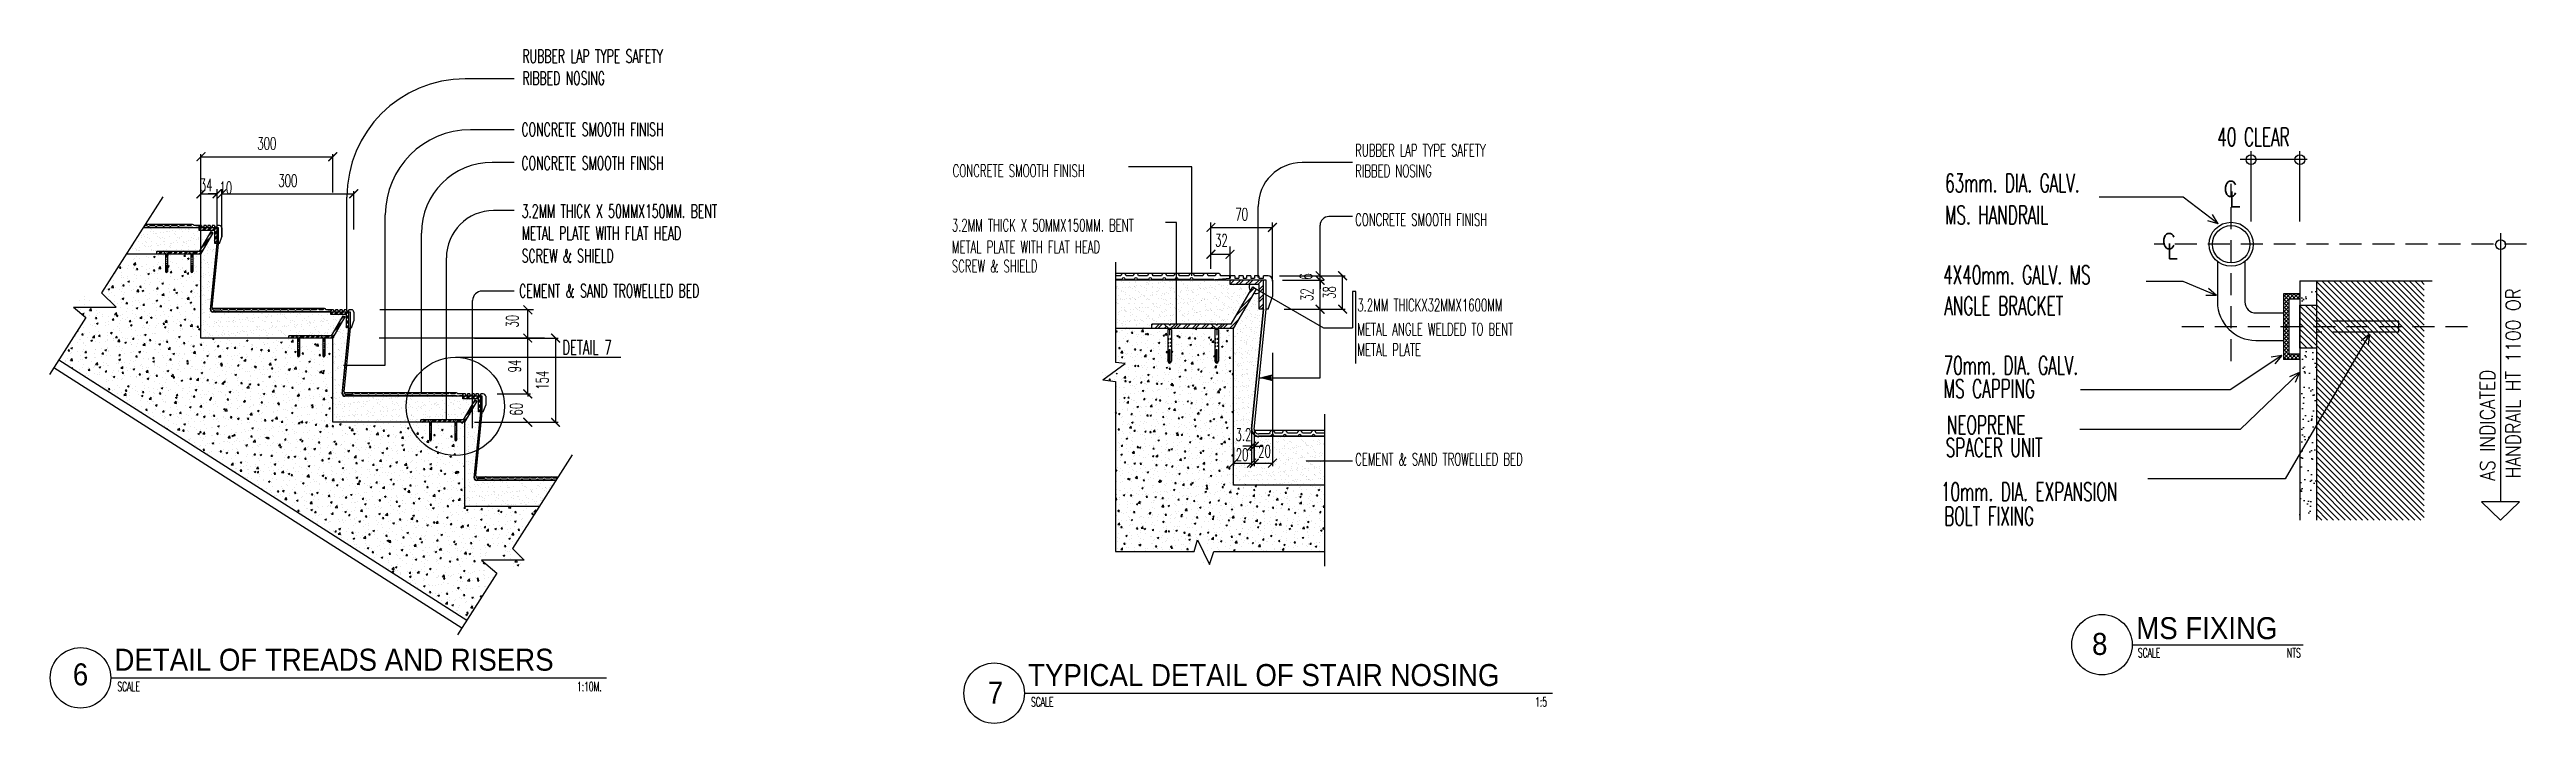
# Model space of a CAD drawing. Extents: x 417906 to 836305, y 43280 to 86914.
# Drawn here: x 418117.11 to 418145.28, y 43437.58 to 43445.25 of the extents above; entities that cross this region are included whole.
import ezdxf
from ezdxf.enums import TextEntityAlignment as Align

# ---------------------------------------------------------------- set-up
doc = ezdxf.new("R2010")
doc.units = 0
doc.header["$MEASUREMENT"] = 0
doc.header["$PDMODE"] = 3
doc.header["$PDSIZE"] = 0.1
doc.linetypes.add('CENTER2', pattern=[1.125, 0.75, -0.125, 0.125, -0.125])
doc.linetypes.add('HIDDEN', pattern=[0.375, 0.25, -0.125])
doc.layers.get('0').update_dxf_attribs({"linetype": 'CONTINUOUS'})
doc.layers.get('DEFPOINTS').update_dxf_attribs({"linetype": 'CONTINUOUS'})
for name, color, linetype in [('1', 1, 'CONTINUOUS'), ('2', 11, 'CONTINUOUS'), ('3', 11, 'CONTINUOUS'), ('4', 4, 'CONTINUOUS'), ('Axisname', 6, 'CONTINUOUS'), ('DIM', 4, 'CONTINUOUS'), ('ELE', 3, 'CONTINUOUS'), ('Hatch', 11, 'CONTINUOUS'), ('ST-NO', 7, 'CONTINUOUS'), ('TEXT', 4, 'CONTINUOUS'), ('TXT', 2, 'CONTINUOUS'), ('TXT1', 2, 'CONTINUOUS'), ('TXT2', 6, 'CONTINUOUS'), ('WALL', 6, 'CONTINUOUS'), ('WallPartition', 2, 'CONTINUOUS')]:
    doc.layers.add(name, color=color, linetype=linetype)
doc.styles.add('ROMANS', font='ROMANS.shx', dxfattribs={"width": 0.6})
doc.styles.add('RS', font='romans.shx', dxfattribs={"height": 40})
doc.styles.add('TTXT', font='swisse.ttf', dxfattribs={"width": 0.6})
doc.dimstyles.new('R50', dxfattribs={"dimscale": 0, "dimtxt": 0.14, "dimasz": 0.1, "dimexe": 0.03, "dimexo": 0.03, "dimgap": 0.08, "dimtad": 1, "dimdec": 0, "dimlfac": 1000, "dimzin": 13, "dimdsep": 46, "dimtxsty": 'ROMANS', "dimblk": 'ARCHTICK', "dimcen": 0.09, "dimclrd": 4, "dimclre": 4, "dimclrt": 2, "dimadec": 0, "dimazin": 0, "dimtfac": 1, "dimtdec": 0, "dimtofl": 0, "dimtmove": 2, "dimatfit": 3, "dimldrblk": 'CLOSEDBLANK', "dimfxl": 0, "dimtolj": 1, "dimtzin": 0, "dimarcsym": 0})
pattern_1 = [(135, (417334.26662, 44959.225113), (0.0331456304, 0.0331456304), [])]

msp = doc.modelspace()

# ---------------------------------------------------------------- texts
at = {"layer": 'ST-NO', "color": 2, "style": 'ROMANS', "width": 0.6}
for s, p in [('SCALE', (418140.9918, 43438.386)), ('NTS', (418142.6375, 43438.386)), ('SCALE', (418118.0116, 43438.002)), ('1:10M.', (418123.2514, 43438.002)), ('SCALE', (418128.4026, 43437.8277)), ('1:5', (418134.0757, 43437.8277))]:
    msp.add_text(s, height=0.105, dxfattribs=at).set_placement(p, align=Align.MIDDLE)
at = {"layer": 'TEXT', "style": 'RS'}
for s, p in [('C', (418141.8371, 43443.5732)), ('L', (418141.9028, 43443.4577)), ('C', (418141.1358, 43442.9804)), ('L', (418141.1911, 43442.8648))]:
    msp.add_text(s, height=0.175, dxfattribs=at).set_placement(p)
at = {"layer": 'TEXT', "linetype": 'ByBlock', "style": 'RS', "width": 0.85}
for s, p in [('HANDRAIL HT 1100 OR', (418145.1328, 43441.452)), ('AS INDICATED', (418144.8384, 43440.9755))]:
    msp.add_text(s, height=0.166667, rotation=90, dxfattribs=at).set_placement(p, align=Align.MIDDLE)
at = {"layer": 'TXT', "style": 'ROMANS', "width": 0.6}
for s, height, p in [('RUBBER LAP TYPE SAFETY', 0.150677, (418122.4902, 43445.0948)), ('RIBBED NOSING', 0.150677, (418122.4902, 43444.8434)), ('CONCRETE SMOOTH FINISH', 0.150677, (418122.4791, 43444.2609)), ('RUBBER LAP TYPE SAFETY', 0.140129, (418131.9608, 43444.0294)), ('40 CLEAR', 0.21019, (418141.7672, 43444.1466)), ('CONCRETE SMOOTH FINISH', 0.150677, (418122.4791, 43443.8784)), ('CONCRETE SMOOTH FINISH', 0.140129, (418127.3835, 43443.7968)), ('RIBBED NOSING', 0.140129, (418131.9608, 43443.7956)), ('63mm. DIA. GALV. ', 0.210194, (418138.671, 43443.6227)), ('3.2MM THICK X 50MMX150MM. BENT ', 0.150677, (418122.4817, 43443.3329)), ('3.2MM THICK X 50MMX150MM. BENT ', 0.140129, (418127.3744, 43443.1781)), ('CONCRETE SMOOTH FINISH', 0.140129, (418131.9608, 43443.2411)), ('MS. HANDRAIL', 0.210194, (418138.6711, 43443.2588)), ('METAL PLATE WITH FLAT HEAD', 0.150677, (418122.4817, 43443.0815)), ('METAL PLATE WITH FLAT HEAD', 0.140129, (418127.3744, 43442.93)), ('SCREW & SHIELD', 0.150677, (418122.4817, 43442.8244)), ('SCREW & SHIELD', 0.140129, (418127.3744, 43442.7123)), ('4X40mm. GALV. MS', 0.210194, (418138.6508, 43442.5779)), ('CEMENT & SAND TROWELLED BED', 0.150677, (418122.4524, 43442.4255)), ('ANGLE BRACKET', 0.210194, (418138.663, 43442.2263)), ('3.2MM THICKX32MMX1600MM', 0.140129, (418131.9864, 43442.2687)), ('METAL ANGLE WELDED TO BENT ', 0.140129, (418131.9864, 43441.9954)), ('METAL PLATE', 0.140129, (418131.9864, 43441.7611)), ('70mm. DIA. GALV.', 0.210194, (418138.6544, 43441.5488)), ('MS CAPPING', 0.21019, (418138.6551, 43441.2842)), ('NEOPRENE', 0.21019, (418138.6922, 43440.8708)), ('SPACER UNIT', 0.210194, (418138.6784, 43440.6144)), ('CEMENT & SAND TROWELLED BED', 0.140129, (418131.9608, 43440.5163)), ('10mm. DIA. EXPANSION ', 0.210194, (418138.6243, 43440.1123)), ('BOLT FIXING', 0.210194, (418138.6613, 43439.8343))]:
    msp.add_text(s, height=height, dxfattribs=at).set_placement(p)
at = {"layer": 'TXT', "color": 6, "style": 'ROMANS', "width": 0.6}
msp.add_text('DETAIL 7', height=0.16129, dxfattribs=at).set_placement((418122.9447, 43441.778))
at = {"layer": 'TXT1', "color": 6, "style": 'TTXT', "width": 0.9}
for s, p in [('MS FIXING', (418140.8448, 43438.5408)), ('8', (418140.3423, 43438.3613)), ('6', (418117.377, 43438.0153)), ('DETAIL OF TREADS AND RISERS', (418117.8505, 43438.182)), ('TYPICAL DETAIL OF STAIR NOSING', (418128.2416, 43438.0077)), ('7', (418127.7831, 43437.8066))]:
    msp.add_text(s, height=0.25, dxfattribs=at).set_placement(p)

# ---------------------------------------------------------------- blocks, each defined once
blk = doc.blocks.new('_ARCHTICK')
at = {"color": 0, "linetype": 'ByBlock', "const_width": 0.15}
blk.add_lwpolyline([(-0.5, -0.5), (0.5, 0.5)], dxfattribs=at)
blk = doc.blocks.new('*D63')
at = {"layer": 'DEFPOINTS', "color": 0}
for p in [(418122.551, 43442.286), (418122.551, 43442.286), (418122.551, 43441.964)]:
    blk.add_point(p, dxfattribs=at)
at = {"layer": 'DIM', "color": 4, "lineweight": -2}
blk.add_line((418122.551, 43441.964), (418122.551, 43442.286), dxfattribs=at)
at = {"layer": 'DIM', "color": 4, "lineweight": -2, "xscale": 0.1, "yscale": 0.1, "zscale": 0.1}
for p, rotation in [((418122.551, 43442.286), 90), ((418122.551, 43441.964), 270)]:
    blk.add_blockref('_ARCHTICK', p, dxfattribs=dict(at, rotation=rotation))
at = {"layer": 'DIM', "color": 2, "insert": (418122.376, 43442.156), "char_height": 0.14, "attachment_point": 5, "rotation": 90, "style": 'ROMANS'}
blk.add_mtext('\\A1;30', dxfattribs=at)
blk = doc.blocks.new('_ClosedBlank')
at = {"color": 0, "linetype": 'ByBlock', "lineweight": -2}
for p, q in [((-1, 0.17), (0, 0)), ((-1, 0.17), (-1, -0.17)), ((0, 0), (-1, -0.17))]:
    blk.add_line(p, q, dxfattribs=at)
blk = doc.blocks.new('*X43')
at = {"layer": 'DIM', "color": 0}
for p, q in [((162.557, 407.235), (162.604, 407.281)), ((162.557, 407.27), (162.568, 407.281)), ((162.624, 407.231), (162.674, 407.281)), ((162.66, 407.231), (162.71, 407.281)), ((162.731, 407.231), (162.781, 407.281)), ((162.766, 407.231), (162.816, 407.281)), ((162.837, 407.231), (162.887, 407.281)), ((162.872, 407.231), (162.922, 407.281)), ((162.887, 407.176), (162.937, 407.226)), ((162.887, 407.14), (162.937, 407.19)), ((162.887, 407.07), (162.937, 407.12)), ((162.887, 407.034), (162.937, 407.084)), ((162.887, 406.964), (162.937, 407.014)), ((162.91, 406.951), (162.937, 406.978))]:
    blk.add_line(p, q, dxfattribs=at)
blk = doc.blocks.new('*X40')
at = {"layer": 'DIM', "color": 0}
for p, q in [((159.767, 409.015), (159.814, 409.061)), ((159.767, 409.05), (159.778, 409.061)), ((159.834, 409.011), (159.884, 409.061)), ((159.87, 409.011), (159.92, 409.061)), ((159.941, 409.011), (159.991, 409.061)), ((159.976, 409.011), (160.026, 409.061)), ((160.047, 409.011), (160.097, 409.061)), ((160.082, 409.011), (160.132, 409.061)), ((160.097, 408.956), (160.147, 409.006)), ((160.097, 408.92), (160.147, 408.97)), ((160.097, 408.85), (160.147, 408.9)), ((160.097, 408.814), (160.147, 408.864)), ((160.097, 408.744), (160.147, 408.794)), ((160.12, 408.731), (160.147, 408.758))]:
    blk.add_line(p, q, dxfattribs=at)
blk = doc.blocks.new('*D62')
at = {"layer": 'DEFPOINTS', "color": 0}
for p in [(418119.017, 43443.605), (418118.834, 43443.37), (418119.017, 43443.37)]:
    blk.add_point(p, dxfattribs=at)
at = {"layer": 'DIM', "color": 4, "lineweight": -2}
for p, q in [((418118.834, 43443.4), (418118.834, 43443.635)), ((418118.834, 43443.605), (418119.017, 43443.605)), ((418119.017, 43443.4), (418119.017, 43443.635))]:
    blk.add_line(p, q, dxfattribs=at)
at = {"layer": 'DIM', "color": 4, "lineweight": -2, "xscale": 0.1, "yscale": 0.1, "zscale": 0.1, "rotation": 180}
blk.add_blockref('_ARCHTICK', (418118.834, 43443.605), dxfattribs=at)
at = {"layer": 'DIM', "color": 4, "lineweight": -2, "xscale": 0.1, "yscale": 0.1, "zscale": 0.1}
blk.add_blockref('_ARCHTICK', (418119.017, 43443.605), dxfattribs=at)
at = {"layer": 'DIM', "color": 2, "insert": (418118.894, 43443.704), "char_height": 0.14, "attachment_point": 5, "style": 'ROMANS'}
blk.add_mtext('\\A1;34', dxfattribs=at)
blk = doc.blocks.new('*D61')
at = {"layer": 'DEFPOINTS', "color": 0}
for p in [(418119.072, 43443.605), (418119.017, 43443.391), (418119.072, 43443.391)]:
    blk.add_point(p, dxfattribs=at)
at = {"layer": 'DIM', "color": 4, "lineweight": -2}
for p, q in [((418119.017, 43443.605), (418118.917, 43443.605)), ((418119.017, 43443.421), (418119.017, 43443.635)), ((418119.072, 43443.421), (418119.072, 43443.635)), ((418119.072, 43443.605), (418119.172, 43443.605))]:
    blk.add_line(p, q, dxfattribs=at)
at = {"layer": 'DIM', "color": 4, "lineweight": -2, "xscale": 0.1, "yscale": 0.1, "zscale": 0.1}
blk.add_blockref('_ARCHTICK', (418119.017, 43443.605), dxfattribs=at)
at = {"layer": 'DIM', "color": 4, "lineweight": -2, "xscale": 0.1, "yscale": 0.1, "zscale": 0.1, "rotation": 180}
blk.add_blockref('_ARCHTICK', (418119.072, 43443.605), dxfattribs=at)
at = {"layer": 'DIM', "color": 2, "insert": (418119.117, 43443.675), "char_height": 0.14, "attachment_point": 5, "style": 'ROMANS'}
blk.add_mtext('\\A1;10', dxfattribs=at)
blk = doc.blocks.new('*X38')
at = {"layer": 'DIM', "color": 0}
for p, q in [((162.77, 407.13), (162.834, 407.194)), ((161.667, 406.769), (161.679, 406.781)), ((161.7, 406.731), (161.75, 406.781)), ((161.736, 406.731), (161.786, 406.781)), ((161.806, 406.731), (161.832, 406.757)), ((161.842, 406.731), (161.851, 406.74)), ((161.912, 406.731), (161.962, 406.781)), ((161.948, 406.731), (161.998, 406.781)), ((162.018, 406.731), (162.068, 406.781)), ((162.054, 406.731), (162.104, 406.781)), ((162.124, 406.731), (162.174, 406.781)), ((162.16, 406.731), (162.21, 406.781)), ((162.231, 406.731), (162.281, 406.781)), ((162.266, 406.731), (162.316, 406.781)), ((162.337, 406.731), (162.365, 406.76)), ((162.372, 406.731), (162.383, 406.743)), ((162.443, 406.731), (162.493, 406.781)), ((162.478, 406.731), (162.528, 406.781)), ((162.549, 406.731), (162.664, 406.846)), ((162.584, 406.731), (162.615, 406.762)), ((162.624, 406.877), (162.762, 407.015)), ((162.673, 406.961), (162.81, 407.099))]:
    blk.add_line(p, q, dxfattribs=at)
blk = doc.blocks.new('*D60')
at = {"layer": 'DEFPOINTS', "color": 0}
for p in [(418120.572, 43443.605), (418119.072, 43443.169), (418120.572, 43443.169)]:
    blk.add_point(p, dxfattribs=at)
at = {"layer": 'DIM', "color": 4, "lineweight": -2}
for p, q in [((418119.072, 43443.199), (418119.072, 43443.635)), ((418119.072, 43443.605), (418120.572, 43443.605)), ((418120.572, 43443.199), (418120.572, 43443.635))]:
    blk.add_line(p, q, dxfattribs=at)
at = {"layer": 'DIM', "color": 4, "lineweight": -2, "xscale": 0.1, "yscale": 0.1, "zscale": 0.1, "rotation": 180}
blk.add_blockref('_ARCHTICK', (418119.072, 43443.605), dxfattribs=at)
at = {"layer": 'DIM', "color": 4, "lineweight": -2, "xscale": 0.1, "yscale": 0.1, "zscale": 0.1}
blk.add_blockref('_ARCHTICK', (418120.572, 43443.605), dxfattribs=at)
at = {"layer": 'DIM', "color": 2, "insert": (418119.822, 43443.755), "char_height": 0.14, "attachment_point": 5, "style": 'ROMANS'}
blk.add_mtext('\\A1;300', dxfattribs=at)
blk = doc.blocks.new('*D59')
at = {"layer": 'DEFPOINTS', "color": 0}
for p in [(418120.334, 43444.027), (418118.834, 43443.591), (418120.334, 43443.591)]:
    blk.add_point(p, dxfattribs=at)
at = {"layer": 'DIM', "color": 4, "lineweight": -2}
for p, q in [((418118.834, 43443.621), (418118.834, 43444.057)), ((418118.834, 43444.027), (418120.334, 43444.027)), ((418120.334, 43443.621), (418120.334, 43444.057))]:
    blk.add_line(p, q, dxfattribs=at)
at = {"layer": 'DIM', "color": 4, "lineweight": -2, "xscale": 0.1, "yscale": 0.1, "zscale": 0.1, "rotation": 180}
blk.add_blockref('_ARCHTICK', (418118.834, 43444.027), dxfattribs=at)
at = {"layer": 'DIM', "color": 4, "lineweight": -2, "xscale": 0.1, "yscale": 0.1, "zscale": 0.1}
blk.add_blockref('_ARCHTICK', (418120.334, 43444.027), dxfattribs=at)
at = {"layer": 'DIM', "color": 2, "insert": (418119.584, 43444.177), "char_height": 0.14, "attachment_point": 5, "style": 'ROMANS'}
blk.add_mtext('\\A1;300', dxfattribs=at)
blk = doc.blocks.new('*X39')
at = {"layer": 'DIM', "color": 0}
for p, q in [((159.834, 408.657), (159.972, 408.795)), ((159.883, 408.741), (160.02, 408.879)), ((159.98, 408.91), (160.044, 408.974)), ((158.877, 408.549), (158.889, 408.561)), ((158.91, 408.511), (158.96, 408.561)), ((158.946, 408.511), (158.996, 408.561)), ((159.016, 408.511), (159.042, 408.537)), ((159.052, 408.511), (159.061, 408.52)), ((159.122, 408.511), (159.172, 408.561)), ((159.158, 408.511), (159.208, 408.561)), ((159.228, 408.511), (159.278, 408.561)), ((159.264, 408.511), (159.314, 408.561)), ((159.334, 408.511), (159.384, 408.561)), ((159.37, 408.511), (159.42, 408.561)), ((159.441, 408.511), (159.491, 408.561)), ((159.476, 408.511), (159.526, 408.561)), ((159.547, 408.511), (159.575, 408.54)), ((159.582, 408.511), (159.593, 408.523)), ((159.653, 408.511), (159.703, 408.561)), ((159.688, 408.511), (159.738, 408.561)), ((159.759, 408.511), (159.874, 408.626)), ((159.794, 408.511), (159.825, 408.542))]:
    blk.add_line(p, q, dxfattribs=at)
blk = doc.blocks.new('*X42')
at = {"layer": 'DIM', "color": 0}
for p, q in [((165.339, 404.951), (165.454, 405.066)), ((165.414, 405.097), (165.552, 405.235)), ((165.463, 405.181), (165.6, 405.319)), ((165.56, 405.35), (165.624, 405.414)), ((164.457, 404.989), (164.469, 405.001)), ((164.49, 404.951), (164.54, 405.001)), ((164.526, 404.951), (164.576, 405.001)), ((164.596, 404.951), (164.622, 404.977)), ((164.632, 404.951), (164.641, 404.96)), ((164.702, 404.951), (164.752, 405.001)), ((164.738, 404.951), (164.788, 405.001)), ((164.808, 404.951), (164.858, 405.001)), ((164.844, 404.951), (164.894, 405.001)), ((164.914, 404.951), (164.964, 405.001)), ((164.95, 404.951), (165, 405.001)), ((165.021, 404.951), (165.071, 405.001)), ((165.056, 404.951), (165.106, 405.001)), ((165.127, 404.951), (165.155, 404.98)), ((165.162, 404.951), (165.173, 404.963)), ((165.233, 404.951), (165.283, 405.001)), ((165.268, 404.951), (165.318, 405.001)), ((165.374, 404.951), (165.405, 404.982))]:
    blk.add_line(p, q, dxfattribs=at)
blk = doc.blocks.new('*X41')
at = {"layer": 'DIM', "color": 0}
for p, q in [((165.347, 405.455), (165.394, 405.501)), ((165.347, 405.49), (165.358, 405.501)), ((165.414, 405.451), (165.464, 405.501)), ((165.45, 405.451), (165.5, 405.501)), ((165.521, 405.451), (165.571, 405.501)), ((165.556, 405.451), (165.606, 405.501)), ((165.627, 405.451), (165.677, 405.501)), ((165.662, 405.451), (165.712, 405.501)), ((165.677, 405.396), (165.727, 405.446)), ((165.677, 405.36), (165.727, 405.41)), ((165.677, 405.29), (165.727, 405.34)), ((165.677, 405.254), (165.727, 405.304)), ((165.677, 405.184), (165.727, 405.234)), ((165.7, 405.171), (165.727, 405.198))]:
    blk.add_line(p, q, dxfattribs=at)
blk = doc.blocks.new('*X33')
at = {"layer": 'DIM', "color": 0}
for p, q in [((164.298, 404.904), (164.298, 404.904)), ((164.367, 404.875), (164.367, 404.875)), ((164.376, 404.704), (164.4, 404.733)), ((164.376, 404.704), (164.406, 404.701)), ((164.39, 404.764), (164.39, 404.764)), ((164.396, 404.931), (164.396, 404.931)), ((164.406, 404.701), (164.4, 404.733)), ((164.404, 404.837), (164.404, 404.837)), ((164.466, 404.639), (164.466, 404.639)), ((164.474, 404.63), (164.509, 404.643)), ((164.474, 404.63), (164.499, 404.613)), ((164.499, 404.613), (164.509, 404.643)), ((164.531, 404.78), (164.531, 404.78)), ((164.545, 404.538), (164.545, 404.538)), ((164.551, 404.719), (164.551, 404.719)), ((164.565, 404.893), (164.565, 404.893)), ((164.583, 404.531), (164.622, 404.571)), ((164.583, 404.531), (164.627, 404.524)), ((164.627, 404.524), (164.622, 404.572)), ((164.683, 404.916), (164.683, 404.916)), ((164.732, 404.627), (164.732, 404.627)), ((164.734, 404.673), (164.758, 404.701)), ((164.734, 404.673), (164.764, 404.67)), ((164.734, 404.563), (164.734, 404.563)), ((164.764, 404.67), (164.758, 404.701)), ((164.808, 404.933), (164.808, 404.933)), ((164.822, 404.83), (164.822, 404.83)), ((164.832, 404.881), (164.832, 404.881)), ((164.866, 404.76), (164.866, 404.76)), ((164.894, 404.791), (164.929, 404.804)), ((164.894, 404.791), (164.919, 404.774)), ((164.894, 404.665), (164.894, 404.665)), ((164.9, 404.831), (164.9, 404.831)), ((164.919, 404.774), (164.929, 404.804)), ((164.937, 404.814), (164.937, 404.814)), ((164.942, 404.72), (164.942, 404.72)), ((164.999, 404.616), (164.999, 404.616)), ((165.05, 404.605), (165.05, 404.605)), ((165.093, 404.641), (165.117, 404.67)), ((165.093, 404.641), (165.123, 404.639)), ((165.099, 404.87), (165.099, 404.87)), ((165.114, 404.88), (165.114, 404.88)), ((165.123, 404.639), (165.117, 404.67)), ((165.133, 404.545), (165.133, 404.545)), ((165.147, 404.536), (165.147, 404.536)), ((165.153, 404.702), (165.153, 404.702)), ((165.159, 404.869), (165.159, 404.869)), ((165.175, 404.621), (165.175, 404.621)), ((165.215, 404.574), (165.217, 404.573)), ((165.216, 404.599), (165.227, 404.603)), ((165.217, 404.573), (165.227, 404.603)), ((165.234, 404.77), (165.234, 404.77)), ((165.266, 404.605), (165.266, 404.605)), ((165.307, 404.818), (165.307, 404.818)), ((165.315, 404.951), (165.339, 404.935)), ((165.339, 404.935), (165.344, 404.951)), ((165.365, 404.646), (165.365, 404.646)), ((165.366, 404.859), (165.366, 404.859)), ((164.635, 404.466), (164.635, 404.466)), ((164.772, 404.428), (164.807, 404.442)), ((164.772, 404.428), (164.797, 404.412)), ((164.797, 404.412), (164.807, 404.442)), ((164.822, 404.319), (164.828, 404.325)), ((164.83, 404.316), (164.828, 404.325)), ((164.842, 404.495), (164.842, 404.495)), ((164.881, 404.332), (164.881, 404.332)), ((164.888, 404.498), (164.888, 404.498)), ((164.902, 404.361), (164.902, 404.361)), ((164.919, 404.408), (164.919, 404.408)), ((165.007, 404.293), (165.007, 404.293)), ((165.044, 404.424), (165.044, 404.424)), ((165.116, 404.448), (165.155, 404.489)), ((165.116, 404.448), (165.161, 404.441)), ((165.141, 404.369), (165.141, 404.369)), ((165.161, 404.441), (165.155, 404.489)), ((165.162, 404.265), (165.186, 404.294)), ((165.162, 404.265), (165.192, 404.263)), ((165.169, 404.349), (165.169, 404.349)), ((165.192, 404.263), (165.186, 404.294)), ((165.233, 404.449), (165.233, 404.449)), ((165.274, 404.282), (165.274, 404.282))]:
    blk.add_line(p, q, dxfattribs=at)
blk = doc.blocks.new('*D58')
at = {"layer": 'DEFPOINTS', "color": 0}
for p in [(418122.174, 43441.329), (418122.551, 43441.329), (418122.174, 43441.007)]:
    blk.add_point(p, dxfattribs=at)
at = {"layer": 'DIM', "color": 4, "lineweight": -2}
for p, q in [((418122.204, 43441.329), (418122.581, 43441.329)), ((418122.551, 43441.329), (418122.551, 43441.301)), ((418122.204, 43441.007), (418122.581, 43441.007)), ((418122.551, 43441.007), (418122.551, 43441.009))]:
    blk.add_line(p, q, dxfattribs=at)
at = {"layer": 'DIM', "color": 4, "lineweight": -2, "xscale": 0.1, "yscale": 0.1, "zscale": 0.1}
for p, rotation in [((418122.551, 43441.329), 90), ((418122.551, 43441.007), 270)]:
    blk.add_blockref('_ARCHTICK', p, dxfattribs=dict(at, rotation=rotation))
at = {"layer": 'DIM', "color": 2, "insert": (418122.422, 43441.155), "char_height": 0.14, "attachment_point": 5, "rotation": 90, "style": 'ROMANS'}
blk.add_mtext('\\A1;60', dxfattribs=at)
blk = doc.blocks.new('*D57')
at = {"layer": 'DEFPOINTS', "color": 0}
for p in [(418122.551, 43441.964), (418122.551, 43441.964), (418122.174, 43441.329)]:
    blk.add_point(p, dxfattribs=at)
at = {"layer": 'DIM', "color": 4, "lineweight": -2}
blk.add_line((418122.551, 43441.329), (418122.551, 43441.964), dxfattribs=at)
at = {"layer": 'DIM', "color": 4, "lineweight": -2, "xscale": 0.1, "yscale": 0.1, "zscale": 0.1}
for p, rotation in [((418122.551, 43441.964), 90), ((418122.551, 43441.329), 270)]:
    blk.add_blockref('_ARCHTICK', p, dxfattribs=dict(at, rotation=rotation))
at = {"layer": 'DIM', "color": 2, "insert": (418122.401, 43441.646), "char_height": 0.14, "attachment_point": 5, "rotation": 90, "style": 'ROMANS'}
blk.add_mtext('\\A1;94', dxfattribs=at)
blk = doc.blocks.new('*D56')
at = {"layer": 'DEFPOINTS', "color": 0}
for p in [(418121.916, 43441.964), (418121.916, 43441.007), (418122.867, 43441.007)]:
    blk.add_point(p, dxfattribs=at)
at = {"layer": 'DIM', "color": 4, "lineweight": -2}
for p, q in [((418121.946, 43441.964), (418122.897, 43441.964)), ((418122.867, 43441.964), (418122.867, 43441.007)), ((418121.946, 43441.007), (418122.897, 43441.007))]:
    blk.add_line(p, q, dxfattribs=at)
at = {"layer": 'DIM', "color": 4, "lineweight": -2, "xscale": 0.1, "yscale": 0.1, "zscale": 0.1}
for p, rotation in [((418122.867, 43441.964), 90), ((418122.867, 43441.007), 270)]:
    blk.add_blockref('_ARCHTICK', p, dxfattribs=dict(at, rotation=rotation))
at = {"layer": 'DIM', "color": 2, "insert": (418122.717, 43441.485), "char_height": 0.14, "attachment_point": 5, "rotation": 90, "style": 'ROMANS'}
blk.add_mtext('\\A1;154', dxfattribs=at)
blk = doc.blocks.new('*X35')
at = {"layer": 'DIM', "color": 0}
for p, q in [((158.083, 408.215), (158.107, 408.243)), ((158.083, 408.215), (158.113, 408.212)), ((158.113, 408.212), (158.107, 408.244)), ((158.111, 408.211), (158.111, 408.211)), ((158.137, 408.217), (158.137, 408.217)), ((158.254, 408.207), (158.254, 408.207)), ((158.273, 408.266), (158.273, 408.266)), ((158.378, 408.199), (158.378, 408.199)), ((158.379, 408.224), (158.379, 408.224)), ((158.381, 408.29), (158.42, 408.331)), ((158.381, 408.29), (158.426, 408.283)), ((158.383, 408.293), (158.418, 408.307)), ((158.383, 408.293), (158.408, 408.276)), ((158.385, 408.404), (158.385, 408.404)), ((158.397, 408.254), (158.397, 408.254)), ((158.403, 408.421), (158.403, 408.421)), ((158.408, 408.277), (158.418, 408.307)), ((158.426, 408.284), (158.42, 408.331)), ((158.438, 408.459), (158.438, 408.459)), ((158.441, 408.183), (158.465, 408.212)), ((158.441, 408.183), (158.471, 408.181)), ((158.471, 408.181), (158.465, 408.212)), ((158.51, 408.421), (158.51, 408.421)), ((158.54, 408.255), (158.54, 408.255)), ((158.568, 408.249), (158.568, 408.249)), ((158.637, 408.511), (158.637, 408.511)), ((158.645, 408.188), (158.645, 408.188)), ((158.653, 408.289), (158.653, 408.289)), ((158.66, 408.456), (158.66, 408.456)), ((158.7, 408.446), (158.7, 408.446)), ((158.709, 408.211), (158.709, 408.211)), ((158.73, 408.509), (158.73, 408.509)), ((158.8, 408.152), (158.824, 408.181)), ((158.803, 408.454), (158.838, 408.468)), ((158.803, 408.454), (158.828, 408.438)), ((158.806, 408.244), (158.806, 408.244)), ((158.83, 408.149), (158.824, 408.181)), ((158.828, 408.438), (158.838, 408.468)), ((158.884, 408.29), (158.884, 408.29)), ((158.904, 408.499), (158.904, 408.499)), ((158.906, 408.321), (158.906, 408.321)), ((158.912, 408.488), (158.912, 408.488)), ((158.912, 408.177), (158.912, 408.177)), ((158.915, 408.208), (158.954, 408.248)), ((158.915, 408.208), (158.96, 408.201)), ((158.96, 408.201), (158.954, 408.248)), ((159.001, 408.261), (159.001, 408.261)), ((159.009, 408.307), (159.009, 408.307)), ((159.015, 408.487), (159.015, 408.487)), ((159.1, 408.51), (159.101, 408.511)), ((159.1, 408.496), (159.119, 408.494)), ((159.102, 408.253), (159.137, 408.267)), ((159.102, 408.253), (159.126, 408.236)), ((159.119, 408.494), (159.116, 408.511)), ((159.126, 408.236), (159.137, 408.267)), ((159.141, 408.504), (159.141, 408.504)), ((159.16, 408.192), (159.16, 408.192)), ((159.166, 408.359), (159.166, 408.359)), ((159.171, 408.488), (159.171, 408.488)), ((159.198, 408.332), (159.198, 408.332)), ((159.293, 408.311), (159.293, 408.311)), ((159.34, 408.221), (159.34, 408.221)), ((159.383, 408.176), (159.383, 408.176)), ((159.412, 408.201), (159.412, 408.201)), ((159.416, 408.228), (159.416, 408.228)), ((159.422, 408.394), (159.422, 408.394)), ((159.438, 408.477), (159.438, 408.477)), ((159.448, 408.465), (159.472, 408.494)), ((159.448, 408.465), (159.478, 408.463)), ((159.478, 408.463), (159.472, 408.494)), ((159.508, 408.192), (159.508, 408.192)), ((159.514, 408.373), (159.514, 408.373)), ((159.522, 408.414), (159.557, 408.428)), ((159.522, 408.414), (159.546, 408.398)), ((159.546, 408.398), (159.557, 408.428)), ((159.584, 408.361), (159.584, 408.361)), ((159.639, 408.39), (159.639, 408.39)), ((159.669, 408.26), (159.669, 408.26)), ((159.675, 408.426), (159.675, 408.426)), ((159.697, 408.217), (159.697, 408.217)), ((159.704, 408.251), (159.704, 408.251)), ((159.705, 408.466), (159.705, 408.466)), ((159.806, 408.434), (159.807, 408.435)), ((159.806, 408.434), (159.807, 408.434)), ((157.809, 407.768), (157.809, 407.768)), ((157.817, 407.868), (157.823, 407.867)), ((157.823, 407.868), (157.822, 407.875)), ((157.841, 407.769), (157.876, 407.783)), ((157.841, 407.769), (157.866, 407.753)), ((157.854, 407.726), (157.854, 407.726)), ((157.866, 407.753), (157.876, 407.783)), ((157.866, 407.685), (157.866, 407.685)), ((157.872, 407.852), (157.872, 407.852)), ((157.914, 407.803), (157.953, 407.844)), ((157.914, 407.803), (157.959, 407.796)), ((157.914, 407.701), (157.914, 407.701)), ((157.959, 407.796), (157.953, 407.844)), ((157.954, 407.951), (157.954, 407.951)), ((157.979, 408.121), (157.988, 408.115)), ((157.988, 408.115), (157.998, 408.145)), ((157.991, 407.813), (157.991, 407.813)), ((157.993, 408.144), (157.998, 408.145)), ((158.076, 407.757), (158.076, 407.757)), ((158.116, 407.829), (158.116, 407.829)), ((158.119, 407.717), (158.119, 407.717)), ((158.122, 408.01), (158.122, 408.01)), ((158.125, 407.884), (158.125, 407.884)), ((158.126, 408.11), (158.126, 408.11)), ((158.131, 408.05), (158.131, 408.05)), ((158.145, 407.776), (158.145, 407.776)), ((158.152, 407.839), (158.176, 407.867)), ((158.152, 407.839), (158.182, 407.836)), ((158.173, 408.012), (158.173, 408.012)), ((158.174, 407.657), (158.174, 407.657)), ((158.182, 407.836), (158.176, 407.867)), ((158.181, 407.69), (158.181, 407.69)), ((158.246, 408.001), (158.246, 408.001)), ((158.247, 408.026), (158.247, 408.026)), ((158.261, 407.931), (158.296, 407.944)), ((158.261, 407.931), (158.286, 407.914)), ((158.286, 407.914), (158.296, 407.944)), ((158.305, 407.854), (158.305, 407.854)), ((158.343, 407.746), (158.343, 407.746)), ((158.379, 407.755), (158.379, 407.755)), ((158.385, 407.921), (158.385, 407.921)), ((158.391, 408.088), (158.391, 408.088)), ((158.418, 408.161), (158.418, 408.161)), ((158.437, 408.051), (158.437, 408.051)), ((158.437, 407.826), (158.437, 407.826)), ((158.44, 408.001), (158.44, 408.001)), ((158.448, 407.721), (158.487, 407.761)), ((158.448, 407.721), (158.492, 407.714)), ((158.448, 407.678), (158.448, 407.678)), ((158.492, 407.714), (158.487, 407.761)), ((158.489, 407.699), (158.489, 407.699)), ((158.511, 407.807), (158.535, 407.836)), ((158.511, 407.807), (158.541, 407.805)), ((158.541, 407.805), (158.535, 407.836)), ((158.538, 408.051), (158.538, 408.051)), ((158.56, 407.729), (158.595, 407.743)), ((158.56, 407.729), (158.585, 407.713)), ((158.585, 407.713), (158.595, 407.743)), ((158.61, 407.734), (158.61, 407.734)), ((158.614, 407.715), (158.614, 407.715)), ((158.621, 407.896), (158.621, 407.896)), ((158.635, 407.79), (158.635, 407.79)), ((158.641, 407.956), (158.641, 407.956)), ((158.647, 408.123), (158.647, 408.123)), ((158.681, 408.092), (158.716, 408.105)), ((158.681, 408.092), (158.706, 408.075)), ((158.706, 408.075), (158.716, 408.105)), ((158.707, 407.99), (158.707, 407.99)), ((158.715, 407.667), (158.715, 407.667)), ((158.729, 407.876), (158.729, 407.876)), ((158.746, 407.912), (158.746, 407.912)), ((158.752, 408.093), (158.752, 408.093)), ((158.8, 408.152), (158.83, 408.149)), ((158.804, 407.74), (158.804, 407.74)), ((158.829, 408.101), (158.829, 408.101)), ((158.869, 407.776), (158.893, 407.805)), ((158.869, 407.776), (158.899, 407.773)), ((158.876, 407.723), (158.876, 407.723)), ((158.878, 408.109), (158.878, 408.109)), ((158.882, 407.656), (158.882, 407.656)), ((158.888, 407.822), (158.888, 407.822)), ((158.899, 407.773), (158.893, 407.805)), ((158.894, 407.988), (158.894, 407.988)), ((158.9, 408.155), (158.9, 408.155)), ((158.935, 407.937), (158.935, 407.937)), ((158.974, 407.978), (158.974, 407.978)), ((158.98, 407.891), (159.015, 407.904)), ((158.98, 407.891), (159.005, 407.874)), ((158.981, 407.638), (159.02, 407.678)), ((158.982, 407.656), (158.982, 407.656)), ((159.005, 407.874), (159.015, 407.904)), ((159.02, 407.926), (159.02, 407.926)), ((159.026, 407.631), (159.02, 407.678)), ((159.12, 407.782), (159.12, 407.782)), ((159.121, 408.151), (159.121, 408.151)), ((159.141, 407.693), (159.141, 407.693)), ((159.143, 407.712), (159.143, 407.712)), ((159.147, 407.859), (159.147, 407.859)), ((159.154, 408.026), (159.154, 408.026)), ((159.159, 408.121), (159.183, 408.149)), ((159.159, 408.121), (159.188, 408.118)), ((159.179, 408.165), (159.179, 408.165)), ((159.188, 408.118), (159.183, 408.149)), ((159.228, 407.745), (159.252, 407.773)), ((159.228, 407.745), (159.258, 407.742)), ((159.241, 407.967), (159.241, 407.967)), ((159.245, 407.798), (159.245, 407.798)), ((159.251, 407.979), (159.251, 407.979)), ((159.258, 407.742), (159.252, 407.773)), ((159.278, 407.689), (159.313, 407.703)), ((159.278, 407.689), (159.303, 407.673)), ((159.291, 407.678), (159.291, 407.678)), ((159.303, 407.673), (159.313, 407.703)), ((159.312, 407.976), (159.312, 407.976)), ((159.376, 407.995), (159.376, 407.995)), ((159.398, 407.728), (159.398, 407.728)), ((159.4, 408.052), (159.435, 408.065)), ((159.4, 408.052), (159.425, 408.035)), ((159.404, 407.895), (159.404, 407.895)), ((159.41, 408.061), (159.41, 408.061)), ((159.41, 407.7), (159.41, 407.7)), ((159.425, 408.035), (159.435, 408.065)), ((159.434, 407.823), (159.434, 407.823)), ((159.446, 408.154), (159.446, 408.154)), ((159.449, 408.125), (159.488, 408.165)), ((159.449, 408.125), (159.493, 408.118)), ((159.493, 408.118), (159.488, 408.165)), ((159.508, 407.956), (159.508, 407.956)), ((159.517, 408.089), (159.541, 408.118)), ((159.517, 408.089), (159.547, 408.087)), ((159.547, 408.087), (159.541, 408.118)), ((159.566, 408.02), (159.566, 408.02)), ((159.583, 407.728), (159.583, 407.728)), ((159.587, 407.713), (159.611, 407.742)), ((159.587, 407.713), (159.616, 407.711)), ((159.603, 408.026), (159.603, 408.026)), ((159.616, 407.711), (159.611, 407.742)), ((159.618, 407.667), (159.618, 407.667)), ((159.651, 407.76), (159.651, 407.76)), ((159.657, 407.927), (159.657, 407.927)), ((159.663, 408.093), (159.663, 408.093)), ((159.677, 407.689), (159.677, 407.689)), ((159.698, 407.851), (159.733, 407.864)), ((159.698, 407.851), (159.723, 407.834)), ((159.713, 408.143), (159.713, 408.143)), ((159.723, 407.834), (159.733, 407.864)), ((159.744, 407.684), (159.744, 407.684)), ((159.75, 407.864), (159.75, 407.864)), ((159.775, 407.945), (159.775, 407.945)), ((157.222, 407.352), (157.222, 407.352)), ((157.229, 407.533), (157.229, 407.533)), ((157.25, 407.327), (157.25, 407.327)), ((157.299, 407.246), (157.334, 407.259)), ((157.299, 407.246), (157.324, 407.229)), ((157.324, 407.229), (157.334, 407.259)), ((157.338, 407.28), (157.338, 407.28)), ((157.344, 407.446), (157.344, 407.446)), ((157.345, 407.27), (157.345, 407.27)), ((157.35, 407.613), (157.35, 407.613)), ((157.354, 407.549), (157.354, 407.549)), ((157.37, 407.217), (157.37, 407.217)), ((157.412, 407.377), (157.412, 407.377)), ((157.442, 407.525), (157.442, 407.525)), ((157.447, 407.316), (157.486, 407.357)), ((157.447, 407.316), (157.491, 407.309)), ((157.451, 407.203), (157.451, 407.203)), ((157.491, 407.309), (157.486, 407.357)), ((157.542, 407.377), (157.542, 407.377)), ((157.573, 407.149), (157.598, 407.178)), ((157.573, 407.149), (157.603, 407.147)), ((157.591, 407.151), (157.591, 407.151)), ((157.596, 407.221), (157.596, 407.221)), ((157.597, 407.317), (157.597, 407.317)), ((157.603, 407.147), (157.598, 407.178)), ((157.612, 407.258), (157.612, 407.258)), ((157.661, 407.267), (157.661, 407.267)), ((157.717, 407.191), (157.717, 407.191)), ((157.721, 407.238), (157.721, 407.238)), ((157.848, 407.186), (157.848, 407.186)), ((157.859, 407.616), (157.859, 407.616)), ((157.881, 407.516), (157.887, 407.523)), ((157.89, 407.508), (157.887, 407.523)), ((157.932, 407.118), (157.956, 407.147)), ((157.962, 407.115), (157.956, 407.147)), ((157.976, 407.503), (157.976, 407.503)), ((157.98, 407.233), (158.019, 407.274)), ((157.98, 407.233), (158.025, 407.227)), ((157.984, 407.632), (157.984, 407.632)), ((157.984, 407.18), (157.984, 407.18)), ((158.018, 407.206), (158.053, 407.219)), ((158.018, 407.206), (158.043, 407.189)), ((158.025, 407.227), (158.019, 407.274)), ((158.042, 407.46), (158.042, 407.46)), ((158.043, 407.189), (158.053, 407.219)), ((158.101, 407.218), (158.101, 407.218)), ((158.107, 407.384), (158.107, 407.384)), ((158.113, 407.551), (158.113, 407.551)), ((158.125, 407.477), (158.125, 407.477)), ((158.14, 407.568), (158.175, 407.582)), ((158.14, 407.568), (158.165, 407.551)), ((158.144, 407.143), (158.144, 407.143)), ((158.146, 407.236), (158.146, 407.236)), ((158.165, 407.551), (158.175, 407.582)), ((158.221, 407.463), (158.245, 407.491)), ((158.221, 407.463), (158.251, 407.46)), ((158.226, 407.304), (158.226, 407.304)), ((158.243, 407.491), (158.243, 407.491)), ((158.251, 407.46), (158.245, 407.491)), ((158.245, 407.368), (158.245, 407.368)), ((158.251, 407.169), (158.251, 407.169)), ((158.351, 407.321), (158.351, 407.321)), ((158.358, 407.501), (158.358, 407.501)), ((158.36, 407.255), (158.36, 407.255)), ((158.366, 407.422), (158.366, 407.422)), ((158.372, 407.588), (158.372, 407.588)), ((158.409, 407.148), (158.409, 407.148)), ((158.413, 407.225), (158.413, 407.225)), ((158.416, 407.527), (158.416, 407.527)), ((158.435, 407.193), (158.435, 407.193)), ((158.438, 407.367), (158.473, 407.38)), ((158.438, 407.367), (158.463, 407.35)), ((158.463, 407.35), (158.473, 407.38)), ((158.483, 407.518), (158.483, 407.518)), ((158.51, 407.48), (158.51, 407.48)), ((158.514, 407.151), (158.553, 407.191)), ((158.514, 407.151), (158.559, 407.144)), ((158.518, 407.157), (158.518, 407.157)), ((158.536, 407.418), (158.536, 407.418)), ((158.541, 407.346), (158.541, 407.346)), ((158.559, 407.144), (158.553, 407.191)), ((158.58, 407.431), (158.604, 407.46)), ((158.58, 407.431), (158.61, 407.429)), ((158.61, 407.429), (158.604, 407.46)), ((158.617, 407.291), (158.617, 407.291)), ((158.623, 407.457), (158.623, 407.457)), ((158.629, 407.624), (158.629, 407.624)), ((158.672, 407.543), (158.672, 407.543)), ((158.68, 407.213), (158.68, 407.213)), ((158.708, 407.577), (158.708, 407.577)), ((158.725, 407.19), (158.725, 407.19)), ((158.727, 407.243), (158.727, 407.243)), ((158.737, 407.165), (158.772, 407.179)), ((158.737, 407.165), (158.761, 407.149)), ((158.761, 407.149), (158.772, 407.179)), ((158.777, 407.469), (158.777, 407.469)), ((158.785, 407.146), (158.785, 407.146)), ((158.828, 407.468), (158.828, 407.468)), ((158.85, 407.206), (158.85, 407.206)), ((158.857, 407.387), (158.857, 407.387)), ((158.858, 407.528), (158.893, 407.541)), ((158.858, 407.528), (158.883, 407.511)), ((158.863, 407.156), (158.863, 407.156)), ((158.87, 407.323), (158.87, 407.323)), ((158.876, 407.489), (158.876, 407.489)), ((158.883, 407.511), (158.893, 407.542)), ((158.939, 407.4), (158.963, 407.429)), ((158.939, 407.4), (158.969, 407.397)), ((158.947, 407.202), (158.947, 407.202)), ((158.969, 407.397), (158.963, 407.429)), ((158.981, 407.638), (159.026, 407.631)), ((158.982, 407.404), (158.982, 407.404)), ((158.988, 407.584), (158.988, 407.584)), ((158.999, 407.628), (158.999, 407.628)), ((159.019, 407.293), (159.019, 407.293)), ((159.04, 407.231), (159.04, 407.231)), ((159.044, 407.458), (159.044, 407.458)), ((159.052, 407.135), (159.052, 407.135)), ((159.113, 407.601), (159.113, 407.601)), ((159.119, 407.518), (159.119, 407.518)), ((159.123, 407.194), (159.123, 407.194)), ((159.129, 407.36), (159.129, 407.36)), ((159.135, 407.527), (159.135, 407.527)), ((159.157, 407.327), (159.192, 407.34)), ((159.157, 407.327), (159.182, 407.31)), ((159.171, 407.429), (159.171, 407.429)), ((159.182, 407.31), (159.192, 407.34)), ((159.213, 407.191), (159.213, 407.191)), ((159.249, 407.645), (159.249, 407.645)), ((159.297, 407.368), (159.321, 407.397)), ((159.297, 407.368), (159.327, 407.366)), ((159.303, 407.626), (159.303, 407.626)), ((159.31, 407.343), (159.31, 407.343)), ((159.311, 407.446), (159.311, 407.446)), ((159.327, 407.366), (159.321, 407.397)), ((159.355, 407.273), (159.355, 407.273)), ((159.38, 407.229), (159.38, 407.229)), ((159.386, 407.395), (159.386, 407.395)), ((159.392, 407.562), (159.392, 407.562)), ((159.411, 407.568), (159.411, 407.568)), ((159.455, 407.125), (159.49, 407.139)), ((159.48, 407.289), (159.48, 407.289)), ((159.48, 407.179), (159.48, 407.179)), ((159.48, 407.109), (159.49, 407.139)), ((159.487, 407.47), (159.487, 407.47)), ((159.515, 407.555), (159.554, 407.596)), ((159.515, 407.555), (159.559, 407.548)), ((159.516, 407.633), (159.516, 407.633)), ((159.559, 407.548), (159.554, 407.596)), ((159.577, 407.488), (159.612, 407.501)), ((159.577, 407.488), (159.602, 407.471)), ((159.578, 407.435), (159.578, 407.435)), ((159.602, 407.471), (159.612, 407.502)), ((159.602, 407.393), (159.602, 407.393)), ((159.612, 407.487), (159.612, 407.487)), ((159.632, 407.261), (159.632, 407.261)), ((159.639, 407.427), (159.639, 407.427)), ((159.645, 407.594), (159.645, 407.594)), ((159.656, 407.337), (159.68, 407.366)), ((159.656, 407.337), (159.686, 407.334)), ((159.67, 407.314), (159.67, 407.314)), ((159.686, 407.335), (159.68, 407.366)), ((159.702, 407.618), (159.702, 407.618)), ((159.747, 407.168), (159.747, 407.168)), ((159.783, 407.622), (159.783, 407.622)), ((159.801, 407.511), (159.801, 407.511)), ((157.148, 406.76), (157.148, 406.76)), ((157.186, 406.878), (157.203, 406.866)), ((157.193, 406.889), (157.213, 406.896)), ((157.201, 406.63), (157.201, 406.63)), ((157.203, 406.866), (157.213, 406.896)), ((157.248, 406.694), (157.248, 406.694)), ((157.254, 406.693), (157.254, 406.693)), ((157.269, 406.992), (157.269, 406.992)), ((157.284, 406.805), (157.308, 406.833)), ((157.284, 406.805), (157.314, 406.802)), ((157.314, 406.802), (157.308, 406.833)), ((157.313, 406.614), (157.313, 406.614)), ((157.319, 406.78), (157.319, 406.78)), ((157.326, 406.947), (157.326, 406.947)), ((157.326, 406.646), (157.326, 406.646)), ((157.333, 406.827), (157.333, 406.827)), ((157.415, 406.749), (157.415, 406.749)), ((157.458, 406.843), (157.458, 406.843)), ((157.464, 407.024), (157.464, 407.024)), ((157.476, 406.682), (157.511, 406.695)), ((157.476, 406.682), (157.501, 406.665)), ((157.501, 406.665), (157.511, 406.695)), ((157.513, 407.004), (157.513, 407.004)), ((157.513, 406.746), (157.552, 406.787)), ((157.513, 406.746), (157.558, 406.74)), ((157.516, 406.671), (157.516, 406.671)), ((157.521, 406.682), (157.521, 406.682)), ((157.54, 406.744), (157.54, 406.744)), ((157.558, 406.74), (157.552, 406.787)), ((157.561, 407.042), (157.561, 407.042)), ((157.573, 406.651), (157.573, 406.651)), ((157.579, 406.818), (157.579, 406.818)), ((157.585, 406.984), (157.585, 406.984)), ((157.59, 407.04), (157.59, 407.04)), ((157.598, 407.044), (157.633, 407.058)), ((157.598, 407.044), (157.623, 407.027)), ((157.623, 407.028), (157.633, 407.058)), ((157.643, 406.773), (157.667, 406.802)), ((157.643, 406.773), (157.673, 406.771)), ((157.647, 406.868), (157.647, 406.868)), ((157.66, 406.634), (157.66, 406.634)), ((157.673, 406.771), (157.667, 406.802)), ((157.682, 406.737), (157.682, 406.737)), ((157.779, 407.065), (157.779, 407.065)), ((157.779, 406.993), (157.779, 406.993)), ((157.787, 406.67), (157.787, 406.67)), ((157.83, 406.687), (157.83, 406.687)), ((157.832, 406.794), (157.832, 406.794)), ((157.832, 406.712), (157.832, 406.712)), ((157.836, 406.853), (157.836, 406.853)), ((157.842, 407.019), (157.842, 407.019)), ((157.852, 407.092), (157.852, 407.092)), ((157.896, 406.843), (157.931, 406.856)), ((157.896, 406.843), (157.921, 406.826)), ((157.921, 406.826), (157.931, 406.856)), ((157.932, 407.118), (157.962, 407.115)), ((157.949, 406.726), (157.949, 406.726)), ((157.951, 406.684), (157.951, 406.684)), ((157.957, 406.729), (157.957, 406.729)), ((157.963, 406.91), (157.963, 406.91)), ((158.002, 406.742), (158.026, 406.77)), ((158.002, 406.742), (158.031, 406.739)), ((158.031, 406.739), (158.026, 406.771)), ((158.046, 406.982), (158.046, 406.982)), ((158.047, 406.664), (158.086, 406.704)), ((158.047, 406.664), (158.091, 406.657)), ((158.054, 406.659), (158.054, 406.659)), ((158.082, 406.719), (158.082, 406.719)), ((158.091, 406.657), (158.086, 406.704)), ((158.088, 406.926), (158.088, 406.926)), ((158.088, 406.885), (158.088, 406.885)), ((158.094, 407.051), (158.094, 407.051)), ((158.095, 407.107), (158.095, 407.107)), ((158.123, 406.844), (158.123, 406.844)), ((158.146, 406.754), (158.146, 406.754)), ((158.195, 406.642), (158.23, 406.655)), ((158.195, 406.642), (158.22, 406.625)), ((158.216, 406.715), (158.216, 406.715)), ((158.22, 407.123), (158.22, 407.123)), ((158.22, 406.625), (158.23, 406.655)), ((158.243, 406.734), (158.243, 406.734)), ((158.278, 406.951), (158.278, 406.951)), ((158.291, 407.086), (158.315, 407.115)), ((158.291, 407.086), (158.321, 407.084)), ((158.313, 406.97), (158.313, 406.97)), ((158.321, 407.084), (158.315, 407.115)), ((158.316, 407.004), (158.351, 407.018)), ((158.316, 407.004), (158.341, 406.987)), ((158.321, 406.648), (158.321, 406.648)), ((158.341, 406.987), (158.351, 407.018)), ((158.342, 406.756), (158.342, 406.756)), ((158.348, 406.923), (158.348, 406.923)), ((158.354, 407.089), (158.354, 407.089)), ((158.36, 406.71), (158.384, 406.739)), ((158.36, 406.71), (158.39, 406.708)), ((158.39, 406.708), (158.384, 406.739)), ((158.415, 406.894), (158.415, 406.894)), ((158.456, 406.615), (158.456, 406.615)), ((158.462, 406.795), (158.462, 406.795)), ((158.483, 406.704), (158.483, 406.704)), ((158.535, 406.784), (158.535, 406.784)), ((158.58, 406.959), (158.58, 406.959)), ((158.58, 406.581), (158.619, 406.621)), ((158.587, 406.812), (158.587, 406.812)), ((158.588, 406.636), (158.588, 406.636)), ((158.593, 406.993), (158.593, 406.993)), ((158.593, 406.625), (158.593, 406.625)), ((158.599, 406.791), (158.599, 406.791)), ((158.605, 406.958), (158.605, 406.958)), ((158.611, 407.124), (158.611, 407.124)), ((158.615, 406.803), (158.65, 406.816)), ((158.615, 406.803), (158.64, 406.786)), ((158.625, 406.574), (158.619, 406.622)), ((158.64, 406.786), (158.65, 406.816)), ((158.645, 406.64), (158.645, 406.64)), ((158.649, 407.055), (158.673, 407.084)), ((158.649, 407.055), (158.679, 407.052)), ((158.679, 407.053), (158.673, 407.084)), ((158.706, 406.944), (158.706, 406.944)), ((158.719, 407.009), (158.719, 407.009)), ((158.719, 406.679), (158.743, 406.708)), ((158.719, 406.679), (158.749, 406.676)), ((158.726, 406.609), (158.726, 406.609)), ((158.749, 406.676), (158.743, 406.708)), ((158.75, 406.692), (158.75, 406.692)), ((158.776, 406.837), (158.776, 406.837)), ((158.826, 406.835), (158.826, 406.835)), ((158.845, 406.657), (158.845, 406.657)), ((158.847, 406.948), (158.847, 406.948)), ((158.851, 406.823), (158.851, 406.823)), ((158.855, 406.625), (158.855, 406.625)), ((158.857, 406.99), (158.857, 406.99)), ((158.908, 407.034), (158.908, 407.034)), ((158.913, 406.602), (158.948, 406.615)), ((158.938, 406.585), (158.948, 406.615)), ((158.961, 406.681), (158.961, 406.681)), ((158.998, 406.994), (158.998, 406.994)), ((159.008, 407.024), (159.032, 407.052)), ((159.008, 407.024), (159.038, 407.021)), ((159.017, 406.681), (159.017, 406.681)), ((159.017, 406.66), (159.017, 406.66)), ((159.038, 407.021), (159.032, 407.053)), ((159.035, 406.964), (159.07, 406.978)), ((159.035, 406.964), (159.06, 406.947)), ((159.048, 407.068), (159.087, 407.109)), ((159.048, 407.068), (159.092, 407.061)), ((159.06, 406.947), (159.07, 406.978)), ((159.077, 406.648), (159.101, 406.676)), ((159.077, 406.648), (159.107, 406.645)), ((159.086, 406.698), (159.086, 406.698)), ((159.092, 407.061), (159.087, 407.109)), ((159.092, 406.878), (159.092, 406.878)), ((159.107, 406.645), (159.101, 406.676)), ((159.105, 406.694), (159.105, 406.694)), ((159.111, 406.861), (159.111, 406.861)), ((159.114, 406.937), (159.114, 406.937)), ((159.117, 407.027), (159.117, 407.027)), ((159.118, 406.885), (159.118, 406.885)), ((159.122, 406.614), (159.122, 406.614)), ((159.217, 406.895), (159.217, 406.895)), ((159.224, 407.076), (159.224, 407.076)), ((159.275, 406.723), (159.275, 406.723)), ((159.284, 406.67), (159.284, 406.67)), ((159.29, 407.044), (159.29, 407.044)), ((159.309, 406.71), (159.309, 406.71)), ((159.319, 407.124), (159.319, 407.124)), ((159.333, 406.763), (159.368, 406.776)), ((159.333, 406.763), (159.358, 406.746)), ((159.349, 407.092), (159.349, 407.092)), ((159.358, 406.746), (159.368, 406.776)), ((159.362, 406.73), (159.362, 406.73)), ((159.367, 406.992), (159.391, 407.021)), ((159.367, 406.992), (159.397, 406.99)), ((159.368, 406.896), (159.368, 406.896)), ((159.374, 407.062), (159.374, 407.062)), ((159.381, 406.925), (159.381, 406.925)), ((159.397, 406.99), (159.391, 407.021)), ((159.407, 406.92), (159.407, 406.92)), ((159.409, 406.935), (159.409, 406.935)), ((159.436, 406.616), (159.46, 406.645)), ((159.436, 406.616), (159.466, 406.614)), ((159.455, 407.125), (159.48, 407.109)), ((159.466, 406.614), (159.46, 406.645)), ((159.538, 407.117), (159.538, 407.117)), ((159.55, 406.659), (159.55, 406.659)), ((159.581, 407.094), (159.581, 407.094)), ((159.581, 406.985), (159.62, 407.026)), ((159.581, 406.985), (159.626, 406.978)), ((159.586, 407.112), (159.586, 407.112)), ((159.591, 406.764), (159.591, 406.764)), ((159.6, 406.76), (159.6, 406.76)), ((159.614, 406.762), (159.614, 406.762)), ((159.626, 406.978), (159.62, 407.026)), ((159.62, 406.928), (159.62, 406.928)), ((159.626, 407.094), (159.626, 407.094)), ((159.648, 406.914), (159.648, 406.914)), ((159.701, 406.985), (159.701, 406.985)), ((159.716, 406.781), (159.716, 406.781)), ((159.723, 406.961), (159.723, 406.961)), ((159.725, 406.961), (159.749, 406.99)), ((159.725, 406.961), (159.755, 406.958)), ((159.755, 406.958), (159.749, 406.99)), ((159.754, 406.924), (159.789, 406.938)), ((159.754, 406.924), (159.778, 406.907)), ((159.774, 406.608), (159.774, 406.608)), ((159.778, 406.907), (159.789, 406.938)), ((159.795, 406.585), (159.819, 406.614)), ((159.817, 406.647), (159.817, 406.647)), ((159.825, 406.582), (159.819, 406.614)), ((159.868, 406.633), (159.868, 406.633)), ((160.052, 406.723), (160.074, 406.731)), ((160.052, 406.723), (160.077, 406.706)), ((160.077, 406.706), (160.085, 406.731)), ((160.084, 406.636), (160.084, 406.636)), ((160.09, 406.65), (160.09, 406.65)), ((160.125, 406.668), (160.125, 406.668)), ((160.215, 406.666), (160.215, 406.666)), ((160.351, 406.625), (160.351, 406.625)), ((160.377, 406.7), (160.377, 406.7)), ((160.404, 406.691), (160.404, 406.691)), ((160.454, 406.611), (160.454, 406.611)), ((160.618, 406.613), (160.618, 406.613)), ((160.746, 406.662), (160.746, 406.662)), ((160.771, 406.683), (160.806, 406.696)), ((160.771, 406.683), (160.795, 406.666)), ((160.795, 406.666), (160.806, 406.696)), ((160.887, 406.606), (160.887, 406.606)), ((161.038, 406.712), (161.038, 406.712)), ((161.14, 406.638), (161.14, 406.638)), ((161.219, 406.731), (161.227, 406.73)), ((161.219, 406.619), (161.219, 406.619)), ((161.227, 406.73), (161.226, 406.731)), ((161.344, 406.635), (161.344, 406.635)), ((161.4, 406.676), (161.4, 406.676)), ((161.449, 406.652), (161.449, 406.652)), ((161.489, 406.643), (161.524, 406.656)), ((161.489, 406.643), (161.514, 406.626)), ((161.514, 406.626), (161.524, 406.656)), ((161.533, 406.66), (161.533, 406.66)), ((161.656, 406.711), (161.656, 406.711)), ((161.716, 406.654), (161.755, 406.695)), ((161.716, 406.654), (161.76, 406.647)), ((161.741, 406.702), (161.741, 406.702)), ((161.76, 406.647), (161.755, 406.695)), ((161.849, 406.702), (161.849, 406.702)), ((161.974, 406.718), (161.974, 406.718)), ((162.163, 406.614), (162.163, 406.614)), ((162.208, 406.603), (162.243, 406.616)), ((162.233, 406.586), (162.243, 406.616)), ((162.249, 406.571), (162.288, 406.612)), ((162.294, 406.565), (162.288, 406.612)), ((162.473, 406.604), (162.473, 406.604)), ((162.515, 406.627), (162.515, 406.627)), ((162.594, 406.71), (162.597, 406.713)), ((162.594, 406.71), (162.597, 406.71)), ((156.938, 406.235), (156.938, 406.235)), ((156.951, 406.25), (156.951, 406.25)), ((156.967, 406.171), (156.969, 406.171)), ((156.969, 406.17), (156.969, 406.171)), ((156.976, 406.309), (156.976, 406.309)), ((156.995, 406.46), (157.019, 406.489)), ((156.995, 406.46), (157.025, 406.457)), ((157.025, 406.457), (157.019, 406.489)), ((157.046, 406.259), (157.085, 406.3)), ((157.046, 406.259), (157.09, 406.252)), ((157.049, 406.506), (157.049, 406.506)), ((157.049, 406.249), (157.049, 406.249)), ((157.055, 406.415), (157.055, 406.415)), ((157.056, 406.52), (157.091, 406.534)), ((157.056, 406.52), (157.081, 406.504)), ((157.057, 406.183), (157.057, 406.183)), ((157.061, 406.582), (157.061, 406.582)), ((157.063, 406.252), (157.063, 406.252)), ((157.07, 406.432), (157.07, 406.432)), ((157.077, 406.534), (157.077, 406.534)), ((157.078, 406.1), (157.088, 406.112)), ((157.081, 406.504), (157.091, 406.534)), ((157.09, 406.253), (157.085, 406.3)), ((157.092, 406.091), (157.088, 406.112)), ((157.121, 406.079), (157.121, 406.079)), ((157.195, 406.449), (157.195, 406.449)), ((157.218, 406.239), (157.218, 406.239)), ((157.253, 406.277), (157.253, 406.277)), ((157.268, 406.359), (157.268, 406.359)), ((157.295, 406.115), (157.295, 406.115)), ((157.301, 406.281), (157.301, 406.281)), ((157.307, 406.447), (157.307, 406.447)), ((157.316, 406.495), (157.316, 406.495)), ((157.324, 406.172), (157.324, 406.172)), ((157.354, 406.428), (157.378, 406.457)), ((157.354, 406.428), (157.383, 406.426)), ((157.355, 406.319), (157.39, 406.333)), ((157.355, 406.319), (157.379, 406.302)), ((157.368, 406.584), (157.368, 406.584)), ((157.383, 406.426), (157.378, 406.457)), ((157.379, 406.302), (157.39, 406.333)), ((157.384, 406.474), (157.384, 406.474)), ((157.423, 406.052), (157.447, 406.081)), ((157.437, 406.121), (157.437, 406.121)), ((157.453, 406.05), (157.447, 406.081)), ((157.485, 406.228), (157.485, 406.228)), ((157.539, 406.111), (157.539, 406.111)), ((157.555, 406.152), (157.555, 406.152)), ((157.559, 406.409), (157.559, 406.409)), ((157.561, 406.318), (157.561, 406.318)), ((157.562, 406.137), (157.562, 406.137)), ((157.567, 406.485), (157.567, 406.485)), ((157.569, 406.318), (157.569, 406.318)), ((157.579, 406.177), (157.618, 406.217)), ((157.579, 406.177), (157.624, 406.17)), ((157.583, 406.483), (157.583, 406.483)), ((157.591, 406.161), (157.591, 406.161)), ((157.624, 406.17), (157.618, 406.217)), ((157.653, 406.118), (157.688, 406.131)), ((157.653, 406.118), (157.678, 406.101)), ((157.678, 406.101), (157.688, 406.131)), ((157.694, 406.335), (157.694, 406.335)), ((157.7, 406.515), (157.7, 406.515)), ((157.712, 406.397), (157.736, 406.426)), ((157.712, 406.397), (157.742, 406.394)), ((157.742, 406.394), (157.736, 406.426)), ((157.752, 406.217), (157.752, 406.217)), ((157.752, 406.162), (157.752, 406.162)), ((157.775, 406.48), (157.81, 406.494)), ((157.775, 406.48), (157.8, 406.464)), ((157.8, 406.464), (157.81, 406.494)), ((157.812, 406.187), (157.812, 406.187)), ((157.818, 406.354), (157.818, 406.354)), ((157.824, 406.52), (157.824, 406.52)), ((157.825, 406.532), (157.825, 406.532)), ((157.83, 406.161), (157.83, 406.161)), ((157.85, 406.472), (157.85, 406.472)), ((157.851, 406.459), (157.851, 406.459)), ((157.858, 406.149), (157.858, 406.149)), ((157.883, 406.359), (157.883, 406.359)), ((158.015, 406.557), (158.015, 406.557)), ((158.019, 406.205), (158.019, 406.205)), ((158.064, 406.219), (158.064, 406.219)), ((158.067, 406.204), (158.067, 406.204)), ((158.07, 406.386), (158.07, 406.386)), ((158.071, 406.366), (158.095, 406.394)), ((158.071, 406.366), (158.101, 406.363)), ((158.073, 406.279), (158.108, 406.292)), ((158.073, 406.279), (158.098, 406.262)), ((158.076, 406.552), (158.076, 406.552)), ((158.101, 406.363), (158.095, 406.394)), ((158.098, 406.262), (158.108, 406.293)), ((158.113, 406.094), (158.152, 406.134)), ((158.113, 406.094), (158.157, 406.087)), ((158.116, 406.461), (158.116, 406.461)), ((158.122, 406.211), (158.122, 406.211)), ((158.124, 406.138), (158.124, 406.138)), ((158.142, 406.509), (158.142, 406.509)), ((158.157, 406.087), (158.152, 406.134)), ((158.193, 406.22), (158.193, 406.22)), ((158.199, 406.401), (158.199, 406.401)), ((158.242, 406.101), (158.242, 406.101)), ((158.286, 406.194), (158.286, 406.194)), ((158.318, 406.09), (158.318, 406.09)), ((158.324, 406.418), (158.324, 406.418)), ((158.324, 406.257), (158.324, 406.257)), ((158.33, 406.598), (158.33, 406.598)), ((158.33, 406.423), (158.33, 406.423)), ((158.336, 406.59), (158.336, 406.59)), ((158.372, 406.078), (158.407, 406.091)), ((158.382, 406.245), (158.382, 406.245)), ((158.383, 406.449), (158.383, 406.449)), ((158.391, 406.127), (158.391, 406.127)), ((158.396, 406.061), (158.407, 406.091)), ((158.413, 406.261), (158.413, 406.261)), ((158.43, 406.334), (158.454, 406.363)), ((158.43, 406.334), (158.459, 406.332)), ((158.434, 406.559), (158.434, 406.559)), ((158.459, 406.332), (158.454, 406.363)), ((158.493, 406.44), (158.528, 406.454)), ((158.493, 406.44), (158.518, 406.424)), ((158.513, 406.442), (158.513, 406.442)), ((158.518, 406.424), (158.528, 406.454)), ((158.533, 406.151), (158.533, 406.151)), ((158.553, 406.183), (158.553, 406.183)), ((158.566, 406.09), (158.566, 406.09)), ((158.574, 406.125), (158.574, 406.125)), ((158.58, 406.581), (158.625, 406.574)), ((158.581, 406.292), (158.581, 406.292)), ((158.587, 406.458), (158.587, 406.458)), ((158.65, 406.438), (158.65, 406.438)), ((158.658, 406.116), (158.658, 406.116)), ((158.691, 406.106), (158.691, 406.106)), ((158.698, 406.287), (158.698, 406.287)), ((158.705, 406.311), (158.705, 406.311)), ((158.788, 406.303), (158.812, 406.332)), ((158.788, 406.303), (158.818, 406.3)), ((158.792, 406.239), (158.827, 406.252)), ((158.792, 406.239), (158.817, 406.222)), ((158.818, 406.3), (158.812, 406.332)), ((158.817, 406.222), (158.827, 406.253)), ((158.82, 406.171), (158.82, 406.171)), ((158.823, 406.303), (158.823, 406.303)), ((158.825, 406.201), (158.825, 406.201)), ((158.827, 406.157), (158.827, 406.157)), ((158.829, 406.484), (158.829, 406.484)), ((158.833, 406.324), (158.833, 406.324)), ((158.839, 406.49), (158.839, 406.49)), ((158.881, 406.131), (158.881, 406.131)), ((158.913, 406.602), (158.938, 406.585)), ((158.917, 406.427), (158.917, 406.427)), ((158.925, 406.104), (158.925, 406.104)), ((158.954, 406.501), (158.954, 406.501)), ((158.997, 406.361), (158.997, 406.361)), ((159.012, 406.328), (159.012, 406.328)), ((159.087, 406.195), (159.087, 406.195)), ((159.087, 406.16), (159.087, 406.16)), ((159.093, 406.361), (159.093, 406.361)), ((159.099, 406.528), (159.099, 406.528)), ((159.114, 406.498), (159.153, 406.539)), ((159.114, 406.498), (159.158, 406.491)), ((159.116, 406.251), (159.116, 406.251)), ((159.144, 406.525), (159.144, 406.525)), ((159.147, 406.272), (159.171, 406.3)), ((159.147, 406.272), (159.177, 406.269)), ((159.158, 406.491), (159.153, 406.539)), ((159.177, 406.269), (159.171, 406.3)), ((159.184, 406.416), (159.184, 406.416)), ((159.192, 406.093), (159.192, 406.093)), ((159.196, 406.173), (159.196, 406.173)), ((159.212, 406.4), (159.247, 406.414)), ((159.212, 406.4), (159.237, 406.383)), ((159.237, 406.384), (159.247, 406.414)), ((159.288, 406.411), (159.288, 406.411)), ((159.322, 406.189), (159.322, 406.189)), ((159.328, 406.37), (159.328, 406.37)), ((159.343, 406.23), (159.343, 406.23)), ((159.349, 406.397), (159.349, 406.397)), ((159.354, 406.149), (159.354, 406.149)), ((159.356, 406.563), (159.356, 406.563)), ((159.389, 406.603), (159.389, 406.603)), ((159.408, 406.301), (159.408, 406.301)), ((159.451, 406.404), (159.451, 406.404)), ((159.453, 406.386), (159.453, 406.386)), ((159.459, 406.567), (159.459, 406.567)), ((159.459, 406.082), (159.459, 406.082)), ((159.505, 406.24), (159.529, 406.269)), ((159.505, 406.24), (159.535, 406.238)), ((159.51, 406.199), (159.545, 406.212)), ((159.51, 406.199), (159.535, 406.182)), ((159.511, 406.214), (159.511, 406.214)), ((159.535, 406.238), (159.529, 406.269)), ((159.535, 406.182), (159.545, 406.212)), ((159.58, 406.461), (159.58, 406.461)), ((159.585, 406.584), (159.585, 406.584)), ((159.59, 406.096), (159.59, 406.096)), ((159.596, 406.262), (159.596, 406.262)), ((159.599, 406.127), (159.599, 406.127)), ((159.602, 406.429), (159.602, 406.429)), ((159.608, 406.595), (159.608, 406.595)), ((159.621, 406.138), (159.621, 406.138)), ((159.632, 406.562), (159.667, 406.575)), ((159.632, 406.562), (159.657, 406.545)), ((159.642, 406.411), (159.642, 406.411)), ((159.648, 406.415), (159.687, 406.456)), ((159.648, 406.415), (159.692, 406.408)), ((159.656, 406.591), (159.656, 406.591)), ((159.657, 406.545), (159.667, 406.575)), ((159.692, 406.409), (159.687, 406.456)), ((159.7, 406.352), (159.7, 406.352)), ((159.718, 406.393), (159.718, 406.393)), ((159.795, 406.585), (159.825, 406.582)), ((159.827, 406.256), (159.827, 406.256)), ((159.85, 406.133), (159.85, 406.133)), ((159.856, 406.3), (159.856, 406.3)), ((159.862, 406.466), (159.862, 406.466)), ((159.864, 406.209), (159.888, 406.238)), ((159.864, 406.209), (159.894, 406.206)), ((159.871, 406.511), (159.871, 406.511)), ((159.887, 406.126), (159.887, 406.126)), ((159.894, 406.206), (159.888, 406.238)), ((159.89, 406.177), (159.89, 406.177)), ((159.923, 406.58), (159.923, 406.58)), ((159.93, 406.36), (159.965, 406.374)), ((159.93, 406.36), (159.955, 406.343)), ((159.952, 406.272), (159.952, 406.272)), ((159.955, 406.344), (159.965, 406.374)), ((159.958, 406.453), (159.958, 406.453)), ((159.985, 406.382), (159.985, 406.382)), ((159.991, 406.402), (159.991, 406.402)), ((160.01, 406.1), (160.01, 406.1)), ((160.083, 406.469), (160.083, 406.469)), ((160.106, 406.168), (160.106, 406.168)), ((160.112, 406.335), (160.112, 406.335)), ((160.118, 406.501), (160.118, 406.501)), ((160.141, 406.297), (160.141, 406.297)), ((160.153, 406.553), (160.177, 406.582)), ((160.153, 406.553), (160.183, 406.551)), ((160.154, 406.115), (160.154, 406.115)), ((160.163, 406.561), (160.163, 406.561)), ((160.183, 406.551), (160.177, 406.582)), ((160.181, 406.333), (160.22, 406.373)), ((160.181, 406.333), (160.226, 406.326)), ((160.182, 406.227), (160.182, 406.227)), ((160.19, 406.569), (160.19, 406.569)), ((160.226, 406.326), (160.22, 406.373)), ((160.223, 406.177), (160.247, 406.206)), ((160.223, 406.177), (160.253, 406.175)), ((160.229, 406.159), (160.264, 406.172)), ((160.229, 406.159), (160.254, 406.142)), ((160.253, 406.175), (160.247, 406.206)), ((160.252, 406.371), (160.252, 406.371)), ((160.254, 406.142), (160.264, 406.172)), ((160.273, 406.494), (160.273, 406.494)), ((160.283, 406.452), (160.283, 406.452)), ((160.326, 406.141), (160.326, 406.141)), ((160.35, 406.521), (160.385, 406.535)), ((160.35, 406.521), (160.375, 406.505)), ((160.359, 406.2), (160.359, 406.2)), ((160.365, 406.367), (160.365, 406.367)), ((160.371, 406.533), (160.371, 406.533)), ((160.375, 406.505), (160.385, 406.535)), ((160.421, 406.104), (160.421, 406.104)), ((160.451, 406.158), (160.451, 406.158)), ((160.457, 406.558), (160.457, 406.558)), ((160.457, 406.339), (160.457, 406.339)), ((160.474, 406.277), (160.474, 406.277)), ((160.512, 406.522), (160.536, 406.551)), ((160.512, 406.522), (160.542, 406.52)), ((160.519, 406.359), (160.519, 406.359)), ((160.542, 406.52), (160.536, 406.551)), ((160.574, 406.502), (160.574, 406.502)), ((160.581, 406.146), (160.605, 406.175)), ((160.581, 406.146), (160.611, 406.143)), ((160.582, 406.355), (160.582, 406.355)), ((160.589, 406.536), (160.589, 406.536)), ((160.611, 406.143), (160.605, 406.175)), ((160.619, 406.238), (160.619, 406.238)), ((160.625, 406.404), (160.625, 406.404)), ((160.631, 406.571), (160.631, 406.571)), ((160.64, 406.183), (160.64, 406.183)), ((160.649, 406.32), (160.684, 406.334)), ((160.649, 406.32), (160.674, 406.303)), ((160.674, 406.303), (160.684, 406.334)), ((160.688, 406.092), (160.688, 406.092)), ((160.714, 406.552), (160.714, 406.552)), ((160.715, 406.25), (160.754, 406.29)), ((160.715, 406.25), (160.759, 406.243)), ((160.724, 406.546), (160.724, 406.546)), ((160.759, 406.243), (160.754, 406.29)), ((160.765, 406.327), (160.765, 406.327)), ((160.772, 406.38), (160.772, 406.38)), ((160.786, 406.348), (160.786, 406.348)), ((160.866, 406.552), (160.866, 406.552)), ((160.869, 406.107), (160.869, 406.107)), ((160.871, 406.491), (160.895, 406.519)), ((160.871, 406.491), (160.9, 406.488)), ((160.875, 406.273), (160.875, 406.273)), ((160.881, 406.44), (160.881, 406.44)), ((160.885, 406.602), (160.885, 406.602)), ((160.9, 406.488), (160.895, 406.52)), ((160.903, 406.577), (160.903, 406.577)), ((160.94, 406.115), (160.964, 406.143)), ((160.94, 406.115), (160.97, 406.112)), ((160.947, 406.119), (160.982, 406.132)), ((160.947, 406.119), (160.972, 406.102)), ((160.955, 406.081), (160.955, 406.081)), ((160.956, 406.224), (160.956, 406.224)), ((160.97, 406.112), (160.964, 406.143)), ((160.972, 406.102), (160.982, 406.132)), ((160.99, 406.535), (160.99, 406.535)), ((161.052, 406.337), (161.052, 406.337)), ((161.057, 406.377), (161.057, 406.377)), ((161.069, 406.481), (161.104, 406.495)), ((161.069, 406.481), (161.094, 406.465)), ((161.081, 406.241), (161.081, 406.241)), ((161.087, 406.422), (161.087, 406.422)), ((161.094, 406.465), (161.104, 406.495)), ((161.122, 406.139), (161.122, 406.139)), ((161.128, 406.305), (161.128, 406.305)), ((161.134, 406.472), (161.134, 406.472)), ((161.152, 406.591), (161.152, 406.591)), ((161.157, 406.602), (161.157, 406.602)), ((161.213, 406.438), (161.213, 406.438)), ((161.229, 406.459), (161.253, 406.488)), ((161.229, 406.459), (161.259, 406.457)), ((161.248, 406.167), (161.287, 406.208)), ((161.248, 406.167), (161.293, 406.16)), ((161.259, 406.457), (161.253, 406.488)), ((161.257, 406.524), (161.257, 406.524)), ((161.27, 406.266), (161.27, 406.266)), ((161.293, 406.16), (161.287, 406.208)), ((161.299, 406.083), (161.323, 406.112)), ((161.299, 406.083), (161.328, 406.081)), ((161.319, 406.325), (161.319, 406.325)), ((161.328, 406.081), (161.323, 406.112)), ((161.328, 406.128), (161.328, 406.128)), ((161.348, 406.427), (161.348, 406.427)), ((161.367, 406.28), (161.402, 406.294)), ((161.367, 406.28), (161.392, 406.263)), ((161.381, 406.176), (161.381, 406.176)), ((161.387, 406.343), (161.387, 406.343)), ((161.392, 406.263), (161.402, 406.294)), ((161.394, 406.509), (161.394, 406.509)), ((161.402, 406.463), (161.402, 406.463)), ((161.419, 406.58), (161.419, 406.58)), ((161.455, 406.11), (161.455, 406.11)), ((161.524, 406.512), (161.524, 406.512)), ((161.58, 406.127), (161.58, 406.127)), ((161.586, 406.314), (161.586, 406.314)), ((161.586, 406.307), (161.586, 406.307)), ((161.588, 406.428), (161.612, 406.457)), ((161.588, 406.428), (161.618, 406.425)), ((161.618, 406.425), (161.612, 406.457)), ((161.619, 406.179), (161.619, 406.179)), ((161.638, 406.211), (161.638, 406.211)), ((161.64, 406.477), (161.64, 406.477)), ((161.644, 406.378), (161.644, 406.378)), ((161.65, 406.544), (161.65, 406.544)), ((161.657, 406.052), (161.681, 406.081)), ((161.666, 406.079), (161.701, 406.092)), ((161.687, 406.049), (161.681, 406.081)), ((161.686, 406.568), (161.686, 406.568)), ((161.691, 406.062), (161.701, 406.092)), ((161.711, 406.324), (161.711, 406.324)), ((161.718, 406.505), (161.718, 406.505)), ((161.769, 406.152), (161.769, 406.152)), ((161.782, 406.084), (161.821, 406.125)), ((161.782, 406.084), (161.827, 406.077)), ((161.788, 406.441), (161.823, 406.455)), ((161.788, 406.441), (161.812, 406.425)), ((161.791, 406.501), (161.791, 406.501)), ((161.812, 406.425), (161.823, 406.455)), ((161.827, 406.077), (161.821, 406.125)), ((161.843, 406.521), (161.843, 406.521)), ((161.853, 406.303), (161.853, 406.303)), ((161.891, 406.243), (161.891, 406.243)), ((161.897, 406.41), (161.897, 406.41)), ((161.901, 406.349), (161.901, 406.349)), ((161.903, 406.576), (161.903, 406.576)), ((161.911, 406.229), (161.911, 406.229)), ((161.932, 406.527), (161.932, 406.527)), ((161.946, 406.397), (161.971, 406.425)), ((161.946, 406.397), (161.976, 406.394)), ((161.953, 406.557), (161.953, 406.557)), ((161.976, 406.394), (161.971, 406.425)), ((162.031, 406.119), (162.031, 406.119)), ((162.032, 406.546), (162.032, 406.546)), ((162.058, 406.49), (162.058, 406.49)), ((162.085, 406.193), (162.085, 406.193)), ((162.086, 406.24), (162.121, 406.254)), ((162.086, 406.24), (162.111, 406.223)), ((162.111, 406.223), (162.121, 406.254)), ((162.12, 406.292), (162.12, 406.292)), ((162.144, 406.114), (162.144, 406.114)), ((162.15, 406.281), (162.15, 406.281)), ((162.156, 406.447), (162.156, 406.447)), ((162.203, 406.279), (162.203, 406.279)), ((162.208, 406.603), (162.233, 406.586)), ((162.21, 406.21), (162.21, 406.21)), ((162.216, 406.39), (162.216, 406.39)), ((162.22, 406.546), (162.22, 406.546)), ((162.223, 406.577), (162.223, 406.577)), ((162.249, 406.571), (162.294, 406.564)), ((162.305, 406.365), (162.329, 406.394)), ((162.305, 406.365), (162.335, 406.363)), ((162.322, 406.169), (162.322, 406.169)), ((162.325, 406.479), (162.325, 406.479)), ((162.335, 406.363), (162.329, 406.394)), ((162.342, 406.407), (162.342, 406.407)), ((162.348, 406.588), (162.348, 406.588)), ((162.387, 406.28), (162.387, 406.28)), ((162.399, 406.235), (162.399, 406.235)), ((162.401, 406.15), (162.401, 406.15)), ((162.407, 406.316), (162.407, 406.316)), ((162.486, 406.534), (162.486, 406.534)), ((162.494, 406.329), (162.494, 406.329)), ((162.506, 406.401), (162.541, 406.415)), ((162.506, 406.401), (162.531, 406.385)), ((162.531, 406.432), (162.531, 406.432)), ((162.531, 406.385), (162.541, 406.415)), ((162.592, 406.467), (162.592, 406.467)), ((157.247, 406.061), (157.247, 406.061)), ((157.367, 405.951), (157.367, 405.951)), ((157.386, 405.974), (157.386, 405.974)), ((157.423, 406.052), (157.453, 406.05)), ((157.431, 405.94), (157.431, 405.94)), ((157.543, 405.819), (157.543, 405.819)), ((157.549, 405.986), (157.549, 405.986)), ((157.62, 405.965), (157.62, 405.965)), ((157.653, 405.962), (157.653, 405.962)), ((157.658, 406.001), (157.658, 406.001)), ((157.782, 406.021), (157.806, 406.05)), ((157.782, 406.021), (157.811, 406.018)), ((157.793, 405.688), (157.793, 405.688)), ((157.799, 405.854), (157.799, 405.854)), ((157.804, 405.809), (157.804, 405.809)), ((157.805, 406.021), (157.805, 406.021)), ((157.811, 406.018), (157.806, 406.05)), ((157.822, 405.696), (157.822, 405.696)), ((157.849, 405.826), (157.849, 405.826)), ((157.851, 405.645), (157.875, 405.674)), ((157.851, 405.645), (157.881, 405.642)), ((157.881, 405.642), (157.875, 405.674)), ((157.92, 405.951), (157.92, 405.951)), ((157.928, 405.628), (157.928, 405.628)), ((157.929, 405.826), (157.929, 405.826)), ((157.936, 406.007), (157.936, 406.007)), ((157.95, 406.051), (157.95, 406.051)), ((157.951, 405.916), (157.986, 405.93)), ((157.951, 405.916), (157.976, 405.9)), ((157.976, 405.9), (157.986, 405.93)), ((157.987, 405.654), (157.987, 405.654)), ((158.046, 405.72), (158.046, 405.72)), ((158.052, 405.886), (158.052, 405.886)), ((158.058, 406.053), (158.058, 406.053)), ((158.061, 406.023), (158.061, 406.023)), ((158.089, 405.684), (158.089, 405.684)), ((158.119, 405.851), (158.119, 405.851)), ((158.12, 405.578), (158.12, 405.578)), ((158.14, 405.99), (158.164, 406.018)), ((158.14, 405.99), (158.17, 405.987)), ((158.141, 405.876), (158.141, 405.876)), ((158.17, 405.987), (158.164, 406.018)), ((158.179, 405.524), (158.218, 405.565)), ((158.186, 405.94), (158.186, 405.94)), ((158.195, 405.617), (158.195, 405.617)), ((158.21, 405.613), (158.234, 405.642)), ((158.21, 405.613), (158.24, 405.611)), ((158.224, 405.517), (158.218, 405.565)), ((158.24, 405.611), (158.234, 405.642)), ((158.25, 406.048), (158.25, 406.048)), ((158.25, 405.715), (158.285, 405.729)), ((158.25, 405.715), (158.275, 405.698)), ((158.275, 405.698), (158.285, 405.729)), ((158.299, 405.591), (158.299, 405.591)), ((158.303, 405.695), (158.303, 405.695)), ((158.306, 405.757), (158.306, 405.757)), ((158.312, 405.924), (158.312, 405.924)), ((158.356, 405.673), (158.356, 405.673)), ((158.372, 406.078), (158.396, 406.061)), ((158.412, 405.628), (158.412, 405.628)), ((158.428, 405.712), (158.428, 405.712)), ((158.433, 405.926), (158.433, 405.926)), ((158.435, 405.892), (158.435, 405.892)), ((158.453, 405.929), (158.453, 405.929)), ((158.461, 405.606), (158.461, 405.606)), ((158.499, 405.958), (158.523, 405.987)), ((158.499, 405.958), (158.529, 405.956)), ((158.529, 405.956), (158.523, 405.987)), ((158.556, 405.626), (158.556, 405.626)), ((158.56, 405.909), (158.56, 405.909)), ((158.562, 405.793), (158.562, 405.793)), ((158.568, 405.959), (158.568, 405.959)), ((158.568, 405.582), (158.592, 405.611)), ((158.568, 405.582), (158.598, 405.579)), ((158.598, 405.58), (158.592, 405.611)), ((158.618, 405.737), (158.618, 405.737)), ((158.623, 405.662), (158.623, 405.662)), ((158.647, 406.011), (158.686, 406.052)), ((158.647, 406.011), (158.691, 406.004)), ((158.67, 405.876), (158.705, 405.89)), ((158.67, 405.876), (158.695, 405.86)), ((158.691, 406.004), (158.686, 406.052)), ((158.695, 405.86), (158.705, 405.89)), ((158.703, 405.678), (158.703, 405.678)), ((158.72, 405.917), (158.72, 405.917)), ((158.724, 405.976), (158.724, 405.976)), ((158.728, 405.595), (158.728, 405.595)), ((158.749, 405.934), (158.749, 405.934)), ((158.802, 405.581), (158.802, 405.581)), ((158.809, 405.658), (158.809, 405.658)), ((158.815, 405.825), (158.815, 405.825)), ((158.821, 405.991), (158.821, 405.991)), ((158.823, 405.568), (158.823, 405.568)), ((158.858, 405.927), (158.882, 405.956)), ((158.858, 405.927), (158.887, 405.924)), ((158.887, 405.924), (158.882, 405.956)), ((158.89, 405.651), (158.89, 405.651)), ((158.927, 405.597), (158.927, 405.597)), ((158.927, 405.551), (158.951, 405.579)), ((158.933, 405.778), (158.933, 405.778)), ((158.957, 405.548), (158.951, 405.58)), ((158.968, 405.675), (159.003, 405.689)), ((158.968, 405.675), (158.993, 405.658)), ((158.987, 405.906), (158.987, 405.906)), ((158.993, 405.658), (159.003, 405.689)), ((158.995, 405.728), (158.995, 405.728)), ((158.995, 405.583), (158.995, 405.583)), ((159.016, 406.026), (159.016, 406.026)), ((159.059, 405.795), (159.059, 405.795)), ((159.065, 405.975), (159.065, 405.975)), ((159.068, 405.696), (159.068, 405.696)), ((159.075, 405.862), (159.075, 405.862)), ((159.081, 406.029), (159.081, 406.029)), ((159.09, 406.038), (159.125, 406.051)), ((159.09, 406.038), (159.115, 406.021)), ((159.115, 406.021), (159.125, 406.051)), ((159.115, 405.618), (159.115, 405.618)), ((159.116, 405.622), (159.116, 405.622)), ((159.157, 405.639), (159.157, 405.639)), ((159.18, 405.928), (159.219, 405.969)), ((159.18, 405.928), (159.225, 405.921)), ((159.19, 405.992), (159.19, 405.992)), ((159.216, 405.895), (159.24, 405.924)), ((159.216, 405.895), (159.246, 405.893)), ((159.225, 405.921), (159.219, 405.969)), ((159.246, 405.893), (159.24, 405.924)), ((159.248, 405.82), (159.248, 405.82)), ((159.254, 405.895), (159.254, 405.895)), ((159.262, 405.572), (159.262, 405.572)), ((159.287, 405.778), (159.287, 405.778)), ((159.307, 406.076), (159.307, 406.076)), ((159.319, 405.564), (159.319, 405.564)), ((159.325, 405.731), (159.325, 405.731)), ((159.331, 405.897), (159.331, 405.897)), ((159.337, 406.064), (159.337, 406.064)), ((159.379, 406.017), (159.379, 406.017)), ((159.389, 405.836), (159.424, 405.85)), ((159.389, 405.836), (159.413, 405.82)), ((159.406, 405.668), (159.406, 405.668)), ((159.413, 405.82), (159.424, 405.85)), ((159.424, 405.628), (159.424, 405.628)), ((159.432, 405.664), (159.432, 405.664)), ((159.521, 405.883), (159.521, 405.883)), ((159.529, 405.561), (159.529, 405.561)), ((159.557, 405.68), (159.557, 405.68)), ((159.564, 405.861), (159.564, 405.861)), ((159.572, 405.596), (159.572, 405.596)), ((159.575, 405.864), (159.599, 405.893)), ((159.575, 405.864), (159.605, 405.861)), ((159.578, 405.828), (159.578, 405.828)), ((159.578, 405.763), (159.578, 405.763)), ((159.584, 405.929), (159.584, 405.929)), ((159.605, 405.862), (159.599, 405.893)), ((159.687, 405.635), (159.722, 405.649)), ((159.687, 405.635), (159.712, 405.618)), ((159.689, 405.878), (159.689, 405.878)), ((159.691, 405.617), (159.691, 405.617)), ((159.695, 406.058), (159.695, 406.058)), ((159.698, 405.718), (159.698, 405.718)), ((159.712, 405.618), (159.722, 405.649)), ((159.714, 405.846), (159.753, 405.886)), ((159.714, 405.846), (159.758, 405.839)), ((159.726, 406.07), (159.726, 406.07)), ((159.747, 405.705), (159.747, 405.705)), ((159.758, 405.839), (159.753, 405.886)), ((159.788, 405.872), (159.788, 405.872)), ((159.809, 405.998), (159.844, 406.011)), ((159.809, 405.998), (159.834, 405.981)), ((159.82, 406.075), (159.82, 406.075)), ((159.831, 405.634), (159.831, 405.634)), ((159.834, 405.981), (159.844, 406.011)), ((159.837, 405.8), (159.837, 405.8)), ((159.843, 405.967), (159.843, 405.967)), ((159.87, 405.878), (159.87, 405.878)), ((159.878, 405.903), (159.878, 405.903)), ((159.933, 405.833), (159.957, 405.861)), ((159.933, 405.833), (159.963, 405.83)), ((159.963, 405.83), (159.957, 405.861)), ((159.957, 405.605), (159.957, 405.605)), ((159.99, 405.768), (159.99, 405.768)), ((159.993, 406.059), (159.993, 406.059)), ((160.055, 405.861), (160.055, 405.861)), ((160.056, 405.566), (160.056, 405.566)), ((160.062, 405.747), (160.062, 405.747)), ((160.088, 405.669), (160.088, 405.669)), ((160.094, 405.836), (160.094, 405.836)), ((160.1, 406.002), (160.1, 406.002)), ((160.107, 405.796), (160.142, 405.81)), ((160.107, 405.796), (160.132, 405.78)), ((160.132, 405.78), (160.142, 405.81)), ((160.161, 405.928), (160.161, 405.928)), ((160.181, 405.593), (160.181, 405.593)), ((160.188, 405.763), (160.188, 405.763)), ((160.194, 405.944), (160.194, 405.944)), ((160.224, 405.594), (160.224, 405.594)), ((160.245, 405.591), (160.245, 405.591)), ((160.247, 405.763), (160.286, 405.803)), ((160.247, 405.763), (160.292, 405.756)), ((160.26, 406.048), (160.26, 406.048)), ((160.281, 405.818), (160.281, 405.818)), ((160.292, 405.756), (160.286, 405.803)), ((160.292, 405.801), (160.316, 405.83)), ((160.292, 405.801), (160.322, 405.799)), ((160.322, 405.799), (160.316, 405.83)), ((160.319, 405.961), (160.319, 405.961)), ((160.322, 405.85), (160.322, 405.85)), ((160.341, 405.701), (160.341, 405.701)), ((160.347, 405.868), (160.347, 405.868)), ((160.353, 406.034), (160.353, 406.034)), ((160.377, 405.788), (160.377, 405.788)), ((160.406, 405.595), (160.441, 405.608)), ((160.406, 405.595), (160.43, 405.578)), ((160.43, 405.578), (160.441, 405.609)), ((160.453, 405.978), (160.453, 405.978)), ((160.472, 405.644), (160.472, 405.644)), ((160.491, 405.583), (160.491, 405.583)), ((160.509, 405.986), (160.509, 405.986)), ((160.527, 406.037), (160.527, 406.037)), ((160.527, 405.958), (160.562, 405.971)), ((160.527, 405.958), (160.552, 405.941)), ((160.552, 405.941), (160.562, 405.971)), ((160.561, 405.633), (160.561, 405.633)), ((160.573, 405.869), (160.573, 405.869)), ((160.589, 405.838), (160.589, 405.838)), ((160.594, 405.572), (160.594, 405.572)), ((160.6, 405.739), (160.6, 405.739)), ((160.606, 405.905), (160.606, 405.905)), ((160.612, 406.071), (160.612, 406.071)), ((160.651, 405.77), (160.675, 405.799)), ((160.651, 405.77), (160.681, 405.767)), ((160.681, 405.767), (160.675, 405.799)), ((160.686, 405.649), (160.686, 405.649)), ((160.693, 405.83), (160.693, 405.83)), ((160.745, 406.028), (160.745, 406.028)), ((160.758, 405.572), (160.758, 405.572)), ((160.764, 405.694), (160.764, 405.694)), ((160.781, 405.68), (160.82, 405.721)), ((160.781, 405.68), (160.826, 405.673)), ((160.794, 406.025), (160.794, 406.025)), ((160.818, 405.846), (160.818, 405.846)), ((160.826, 405.673), (160.82, 405.721)), ((160.824, 406.027), (160.824, 406.027)), ((160.826, 405.756), (160.861, 405.77)), ((160.826, 405.756), (160.851, 405.74)), ((160.851, 405.74), (160.861, 405.77)), ((160.851, 405.607), (160.851, 405.607)), ((160.856, 405.827), (160.856, 405.827)), ((160.857, 405.774), (160.857, 405.774)), ((160.863, 405.94), (160.863, 405.94)), ((160.864, 405.919), (160.864, 405.919)), ((160.876, 405.674), (160.876, 405.674)), ((160.949, 406.044), (160.949, 406.044)), ((161.007, 405.871), (161.007, 405.871)), ((161.009, 405.739), (161.033, 405.767)), ((161.009, 405.739), (161.039, 405.736)), ((161.025, 405.56), (161.025, 405.56)), ((161.039, 405.736), (161.033, 405.767)), ((161.036, 406.078), (161.036, 406.078)), ((161.055, 405.744), (161.055, 405.744)), ((161.06, 406.014), (161.06, 406.014)), ((161.103, 405.639), (161.103, 405.639)), ((161.11, 405.806), (161.11, 405.806)), ((161.116, 405.972), (161.116, 405.972)), ((161.123, 405.816), (161.123, 405.816)), ((161.124, 405.555), (161.159, 405.568)), ((161.139, 406.069), (161.139, 406.069)), ((161.149, 405.538), (161.159, 405.568)), ((161.156, 405.969), (161.156, 405.969)), ((161.192, 405.716), (161.192, 405.716)), ((161.222, 406.07), (161.222, 406.07)), ((161.246, 405.918), (161.281, 405.931)), ((161.246, 405.918), (161.271, 405.901)), ((161.271, 405.901), (161.281, 405.931)), ((161.315, 405.597), (161.354, 405.638)), ((161.315, 405.597), (161.359, 405.59)), ((161.317, 405.732), (161.317, 405.732)), ((161.323, 405.913), (161.323, 405.913)), ((161.327, 406.003), (161.327, 406.003)), ((161.347, 405.794), (161.347, 405.794)), ((161.359, 405.59), (161.354, 405.638)), ((161.363, 405.677), (161.363, 405.677)), ((161.368, 405.707), (161.392, 405.736)), ((161.368, 405.707), (161.398, 405.705)), ((161.369, 405.843), (161.369, 405.843)), ((161.375, 406.01), (161.375, 406.01)), ((161.375, 405.56), (161.375, 405.56)), ((161.389, 405.805), (161.389, 405.805)), ((161.398, 405.705), (161.392, 405.736)), ((161.448, 406.019), (161.448, 406.019)), ((161.448, 405.929), (161.448, 405.929)), ((161.489, 406.059), (161.489, 406.059)), ((161.506, 405.757), (161.506, 405.757)), ((161.544, 405.716), (161.579, 405.73)), ((161.544, 405.716), (161.569, 405.699)), ((161.569, 405.7), (161.579, 405.73)), ((161.594, 405.992), (161.594, 405.992)), ((161.62, 405.712), (161.62, 405.712)), ((161.626, 405.879), (161.626, 405.879)), ((161.632, 406.045), (161.632, 406.045)), ((161.638, 405.954), (161.638, 405.954)), ((161.639, 405.844), (161.639, 405.844)), ((161.656, 405.793), (161.656, 405.793)), ((161.657, 406.052), (161.687, 406.049)), ((161.666, 406.079), (161.691, 406.062)), ((161.69, 405.601), (161.69, 405.601)), ((161.727, 405.676), (161.751, 405.705)), ((161.727, 405.676), (161.756, 405.673)), ((161.739, 406.069), (161.739, 406.069)), ((161.756, 405.673), (161.751, 405.705)), ((161.756, 406.047), (161.756, 406.047)), ((161.815, 405.618), (161.815, 405.618)), ((161.822, 405.799), (161.822, 405.799)), ((161.848, 405.515), (161.887, 405.555)), ((161.861, 405.98), (161.861, 405.98)), ((161.866, 405.578), (161.866, 405.578)), ((161.872, 405.744), (161.872, 405.744)), ((161.879, 405.911), (161.879, 405.911)), ((161.885, 406.077), (161.885, 406.077)), ((161.893, 405.508), (161.887, 405.555)), ((161.91, 405.595), (161.91, 405.595)), ((161.923, 405.782), (161.923, 405.782)), ((161.93, 405.894), (161.93, 405.894)), ((161.947, 405.815), (161.947, 405.815)), ((161.953, 405.996), (161.953, 405.996)), ((161.964, 405.878), (161.999, 405.891)), ((161.964, 405.878), (161.989, 405.861)), ((161.989, 405.861), (161.999, 405.891)), ((162.005, 405.643), (162.005, 405.643)), ((162.016, 406.021), (162.04, 406.049)), ((162.016, 406.021), (162.046, 406.018)), ((162.023, 406.036), (162.023, 406.036)), ((162.046, 406.018), (162.04, 406.049)), ((162.079, 406.012), (162.079, 406.012)), ((162.085, 405.644), (162.109, 405.673)), ((162.085, 405.644), (162.115, 405.642)), ((162.115, 405.642), (162.109, 405.673)), ((162.126, 405.615), (162.126, 405.615)), ((162.128, 405.969), (162.128, 405.969)), ((162.132, 405.782), (162.132, 405.782)), ((162.136, 405.84), (162.136, 405.84)), ((162.138, 405.948), (162.138, 405.948)), ((162.19, 405.771), (162.19, 405.771)), ((162.201, 405.646), (162.201, 405.646)), ((162.222, 405.944), (162.222, 405.944)), ((162.263, 405.676), (162.298, 405.69)), ((162.263, 405.676), (162.288, 405.659)), ((162.268, 406.037), (162.268, 406.037)), ((162.288, 405.66), (162.298, 405.69)), ((162.29, 406.025), (162.29, 406.025)), ((162.316, 406.002), (162.355, 406.042)), ((162.316, 406.002), (162.36, 405.995)), ((162.321, 405.684), (162.321, 405.684)), ((162.36, 405.995), (162.355, 406.042)), ((162.374, 405.989), (162.399, 406.018)), ((162.374, 405.989), (162.404, 405.987)), ((162.383, 405.65), (162.383, 405.65)), ((162.385, 406.039), (162.42, 406.052)), ((162.385, 406.039), (162.409, 406.022)), ((162.389, 405.817), (162.389, 405.817)), ((162.395, 405.983), (162.395, 405.983)), ((162.395, 405.958), (162.395, 405.958)), ((162.404, 405.987), (162.399, 406.018)), ((162.409, 406.022), (162.42, 406.052)), ((162.444, 405.613), (162.468, 405.642)), ((162.444, 405.613), (162.474, 405.61)), ((162.446, 405.701), (162.446, 405.701)), ((162.452, 405.882), (162.452, 405.882)), ((162.457, 405.759), (162.457, 405.759)), ((162.474, 405.611), (162.468, 405.642)), ((162.493, 405.696), (162.493, 405.696)), ((162.513, 405.994), (162.513, 405.994)), ((162.557, 406.014), (162.557, 406.014)), ((162.577, 405.898), (162.577, 405.898)), ((162.584, 406.079), (162.584, 406.079)), ((158.04, 405.553), (158.04, 405.553)), ((158.172, 405.498), (158.172, 405.498)), ((158.179, 405.524), (158.224, 405.517)), ((158.24, 405.468), (158.24, 405.468)), ((158.257, 405.419), (158.257, 405.419)), ((158.293, 405.424), (158.293, 405.424)), ((158.297, 405.514), (158.297, 405.514)), ((158.355, 405.342), (158.355, 405.342)), ((158.431, 405.293), (158.431, 405.293)), ((158.486, 405.539), (158.486, 405.539)), ((158.523, 405.408), (158.523, 405.408)), ((158.532, 405.518), (158.532, 405.518)), ((158.539, 405.187), (158.539, 405.187)), ((158.544, 405.293), (158.544, 405.293)), ((158.548, 405.514), (158.583, 405.527)), ((158.548, 405.514), (158.573, 405.497)), ((158.55, 405.46), (158.55, 405.46)), ((158.573, 405.497), (158.583, 405.527)), ((158.638, 405.206), (158.662, 405.235)), ((158.638, 405.206), (158.668, 405.203)), ((158.668, 405.203), (158.662, 405.235)), ((158.664, 405.203), (158.664, 405.203)), ((158.67, 405.384), (158.67, 405.384)), ((158.693, 405.141), (158.693, 405.141)), ((158.713, 405.441), (158.752, 405.482)), ((158.713, 405.441), (158.757, 405.434)), ((158.723, 405.343), (158.723, 405.343)), ((158.757, 405.434), (158.752, 405.482)), ((158.79, 405.396), (158.79, 405.396)), ((158.791, 405.159), (158.791, 405.159)), ((158.795, 405.4), (158.795, 405.4)), ((158.797, 405.325), (158.797, 405.325)), ((158.798, 405.074), (158.798, 405.074)), ((158.803, 405.492), (158.803, 405.492)), ((158.847, 405.313), (158.882, 405.326)), ((158.847, 405.313), (158.872, 405.296)), ((158.853, 405.228), (158.853, 405.228)), ((158.872, 405.296), (158.882, 405.326)), ((158.927, 405.551), (158.957, 405.548)), ((158.96, 405.13), (158.96, 405.13)), ((158.985, 405.425), (158.985, 405.425)), ((158.994, 405.095), (158.994, 405.095)), ((158.996, 405.175), (159.02, 405.203)), ((158.996, 405.175), (159.026, 405.172)), ((159.014, 405.393), (159.014, 405.393)), ((159.026, 405.172), (159.02, 405.203)), ((159.038, 405.072), (159.038, 405.072)), ((159.05, 405.196), (159.05, 405.196)), ((159.056, 405.363), (159.056, 405.363)), ((159.057, 405.385), (159.057, 405.385)), ((159.062, 405.529), (159.062, 405.529)), ((159.065, 405.062), (159.065, 405.062)), ((159.145, 405.111), (159.18, 405.125)), ((159.145, 405.111), (159.17, 405.094)), ((159.163, 405.089), (159.163, 405.089)), ((159.169, 405.27), (159.169, 405.27)), ((159.17, 405.095), (159.18, 405.125)), ((159.227, 405.118), (159.227, 405.118)), ((159.247, 405.358), (159.285, 405.399)), ((159.247, 405.358), (159.291, 405.352)), ((159.267, 405.474), (159.302, 405.487)), ((159.267, 405.474), (159.292, 405.457)), ((159.291, 405.352), (159.285, 405.399)), ((159.285, 405.145), (159.285, 405.145)), ((159.286, 405.519), (159.31, 405.548)), ((159.286, 405.519), (159.315, 405.517)), ((159.292, 405.457), (159.302, 405.487)), ((159.294, 405.286), (159.294, 405.286)), ((159.301, 405.467), (159.301, 405.467)), ((159.301, 405.065), (159.301, 405.065)), ((159.306, 405.443), (159.306, 405.443)), ((159.307, 405.232), (159.307, 405.232)), ((159.315, 405.517), (159.31, 405.548)), ((159.313, 405.398), (159.313, 405.398)), ((159.324, 405.374), (159.324, 405.374)), ((159.332, 405.051), (159.332, 405.051)), ((159.352, 405.114), (159.352, 405.114)), ((159.355, 405.143), (159.379, 405.172)), ((159.355, 405.143), (159.385, 405.141)), ((159.385, 405.141), (159.379, 405.172)), ((159.405, 405.035), (159.405, 405.035)), ((159.426, 405.483), (159.426, 405.483)), ((159.484, 405.311), (159.484, 405.311)), ((159.494, 405.107), (159.494, 405.107)), ((159.553, 405.097), (159.553, 405.097)), ((159.559, 405.264), (159.559, 405.264)), ((159.565, 405.272), (159.6, 405.286)), ((159.565, 405.272), (159.59, 405.256)), ((159.566, 405.43), (159.566, 405.43)), ((159.577, 405.195), (159.577, 405.195)), ((159.59, 405.256), (159.6, 405.286)), ((159.591, 405.363), (159.591, 405.363)), ((159.597, 405.493), (159.597, 405.493)), ((159.599, 405.04), (159.599, 405.04)), ((159.615, 405.508), (159.615, 405.508)), ((159.644, 405.488), (159.668, 405.517)), ((159.644, 405.488), (159.674, 405.485)), ((159.674, 405.485), (159.668, 405.517)), ((159.668, 405.155), (159.668, 405.155)), ((159.697, 405.085), (159.697, 405.085)), ((159.714, 405.112), (159.738, 405.141)), ((159.714, 405.112), (159.743, 405.109)), ((159.743, 405.109), (159.738, 405.141)), ((159.761, 405.096), (159.761, 405.096)), ((159.78, 405.276), (159.819, 405.316)), ((159.78, 405.276), (159.825, 405.269)), ((159.793, 405.172), (159.793, 405.172)), ((159.796, 405.55), (159.796, 405.55)), ((159.799, 405.353), (159.799, 405.353)), ((159.813, 405.135), (159.813, 405.135)), ((159.825, 405.269), (159.819, 405.316)), ((159.819, 405.301), (159.819, 405.301)), ((159.825, 405.467), (159.825, 405.467)), ((159.858, 405.351), (159.858, 405.351)), ((159.864, 405.071), (159.899, 405.085)), ((159.864, 405.071), (159.889, 405.054)), ((159.868, 405.245), (159.868, 405.245)), ((159.889, 405.543), (159.889, 405.543)), ((159.889, 405.054), (159.899, 405.085)), ((159.925, 405.369), (159.925, 405.369)), ((159.931, 405.55), (159.931, 405.55)), ((159.982, 405.197), (159.982, 405.197)), ((159.985, 405.434), (160.02, 405.447)), ((159.985, 405.434), (160.01, 405.417)), ((159.988, 405.135), (159.988, 405.135)), ((160.003, 405.457), (160.027, 405.485)), ((160.003, 405.457), (160.033, 405.454)), ((160.01, 405.417), (160.02, 405.447)), ((160.033, 405.454), (160.027, 405.485)), ((160.028, 405.084), (160.028, 405.084)), ((160.063, 405.538), (160.063, 405.538)), ((160.07, 405.17), (160.07, 405.17)), ((160.072, 405.08), (160.096, 405.109)), ((160.072, 405.08), (160.102, 405.078)), ((160.076, 405.336), (160.076, 405.336)), ((160.082, 405.503), (160.082, 405.503)), ((160.102, 405.078), (160.096, 405.109)), ((160.114, 405.394), (160.114, 405.394)), ((160.125, 405.34), (160.125, 405.34)), ((160.16, 405.295), (160.16, 405.295)), ((160.167, 405.041), (160.167, 405.041)), ((160.28, 405.185), (160.28, 405.185)), ((160.284, 405.232), (160.319, 405.246)), ((160.284, 405.232), (160.309, 405.216)), ((160.292, 405.058), (160.292, 405.058)), ((160.294, 405.073), (160.294, 405.073)), ((160.298, 405.238), (160.298, 405.238)), ((160.309, 405.216), (160.319, 405.246)), ((160.314, 405.193), (160.353, 405.234)), ((160.314, 405.193), (160.358, 405.186)), ((160.316, 405.035), (160.316, 405.035)), ((160.322, 405.202), (160.322, 405.202)), ((160.328, 405.368), (160.328, 405.368)), ((160.33, 405.527), (160.33, 405.527)), ((160.335, 405.535), (160.335, 405.535)), ((160.358, 405.186), (160.353, 405.234)), ((160.361, 405.425), (160.386, 405.454)), ((160.361, 405.425), (160.391, 405.423)), ((160.391, 405.423), (160.386, 405.454)), ((160.392, 405.329), (160.392, 405.329)), ((160.423, 405.255), (160.423, 405.255)), ((160.43, 405.436), (160.43, 405.436)), ((160.431, 405.049), (160.455, 405.078)), ((160.431, 405.049), (160.461, 405.046)), ((160.452, 405.345), (160.452, 405.345)), ((160.461, 405.047), (160.455, 405.078)), ((160.481, 405.083), (160.481, 405.083)), ((160.555, 405.452), (160.555, 405.452)), ((160.561, 405.062), (160.561, 405.062)), ((160.571, 405.235), (160.571, 405.235)), ((160.576, 405.073), (160.576, 405.073)), ((160.582, 405.239), (160.582, 405.239)), ((160.582, 405.031), (160.617, 405.045)), ((160.582, 405.031), (160.607, 405.014)), ((160.588, 405.406), (160.588, 405.406)), ((160.597, 405.516), (160.597, 405.516)), ((160.607, 405.014), (160.617, 405.045)), ((160.613, 405.28), (160.613, 405.28)), ((160.659, 405.317), (160.659, 405.317)), ((160.704, 405.394), (160.739, 405.407)), ((160.704, 405.394), (160.729, 405.377)), ((160.72, 405.394), (160.744, 405.423)), ((160.72, 405.394), (160.75, 405.391)), ((160.729, 405.377), (160.739, 405.407)), ((160.743, 405.395), (160.743, 405.395)), ((160.744, 405.477), (160.744, 405.477)), ((160.75, 405.391), (160.744, 405.423)), ((160.762, 405.06), (160.762, 405.06)), ((160.789, 405.018), (160.814, 405.046)), ((160.797, 405.124), (160.797, 405.124)), ((160.819, 405.015), (160.814, 405.047)), ((160.828, 405.051), (160.828, 405.051)), ((160.833, 405.108), (160.833, 405.108)), ((160.839, 405.274), (160.839, 405.274)), ((160.845, 405.441), (160.845, 405.441)), ((160.847, 405.11), (160.886, 405.151)), ((160.847, 405.11), (160.892, 405.103)), ((160.863, 405.285), (160.863, 405.285)), ((160.864, 405.504), (160.864, 405.504)), ((160.892, 405.103), (160.886, 405.151)), ((160.922, 405.141), (160.922, 405.141)), ((160.926, 405.306), (160.926, 405.306)), ((160.928, 405.321), (160.928, 405.321)), ((161.003, 405.192), (161.038, 405.206)), ((161.003, 405.192), (161.027, 405.176)), ((161.027, 405.176), (161.038, 405.206)), ((161.035, 405.445), (161.035, 405.445)), ((161.054, 405.338), (161.054, 405.338)), ((161.054, 405.11), (161.054, 405.11)), ((161.06, 405.519), (161.06, 405.519)), ((161.079, 405.362), (161.103, 405.391)), ((161.079, 405.362), (161.109, 405.36)), ((161.085, 405.14), (161.085, 405.14)), ((161.091, 405.306), (161.091, 405.306)), ((161.095, 405.039), (161.095, 405.039)), ((161.097, 405.473), (161.097, 405.473)), ((161.109, 405.36), (161.103, 405.391)), ((161.111, 405.166), (161.111, 405.166)), ((161.124, 405.555), (161.149, 405.538)), ((161.131, 405.493), (161.131, 405.493)), ((161.155, 405.336), (161.155, 405.336)), ((161.185, 405.535), (161.185, 405.535)), ((161.193, 405.295), (161.193, 405.295)), ((161.243, 405.363), (161.243, 405.363)), ((161.292, 405.549), (161.292, 405.549)), ((161.326, 405.495), (161.326, 405.495)), ((161.345, 405.178), (161.345, 405.178)), ((161.345, 405.161), (161.345, 405.161)), ((161.351, 405.344), (161.351, 405.344)), ((161.357, 405.51), (161.357, 405.51)), ((161.381, 405.027), (161.42, 405.068)), ((161.397, 405.482), (161.397, 405.482)), ((161.425, 405.021), (161.42, 405.068)), ((161.423, 405.354), (161.458, 405.367)), ((161.423, 405.354), (161.447, 405.337)), ((161.427, 405.207), (161.427, 405.207)), ((161.437, 405.331), (161.461, 405.36)), ((161.437, 405.331), (161.467, 405.328)), ((161.446, 405.386), (161.446, 405.386)), ((161.447, 405.337), (161.458, 405.367)), ((161.459, 405.284), (161.459, 405.284)), ((161.467, 405.329), (161.461, 405.36)), ((161.552, 405.224), (161.552, 405.224)), ((161.559, 405.538), (161.559, 405.538)), ((161.559, 405.404), (161.559, 405.404)), ((161.596, 405.046), (161.596, 405.046)), ((161.602, 405.213), (161.602, 405.213)), ((161.608, 405.379), (161.608, 405.379)), ((161.61, 405.051), (161.61, 405.051)), ((161.614, 405.546), (161.614, 405.546)), ((161.618, 405.545), (161.618, 405.545)), ((161.637, 405.211), (161.637, 405.211)), ((161.664, 405.471), (161.664, 405.471)), ((161.684, 405.421), (161.684, 405.421)), ((161.721, 405.152), (161.756, 405.166)), ((161.721, 405.152), (161.746, 405.136)), ((161.726, 405.272), (161.726, 405.272)), ((161.738, 405.436), (161.738, 405.436)), ((161.742, 405.248), (161.742, 405.248)), ((161.746, 405.136), (161.756, 405.166)), ((161.796, 405.3), (161.82, 405.328)), ((161.796, 405.3), (161.826, 405.297)), ((161.826, 405.297), (161.82, 405.329)), ((161.826, 405.526), (161.826, 405.526)), ((161.843, 405.515), (161.878, 405.528)), ((161.843, 405.515), (161.868, 405.498)), ((161.848, 405.515), (161.893, 405.508)), ((161.848, 405.078), (161.848, 405.078)), ((161.854, 405.245), (161.854, 405.245)), ((161.86, 405.411), (161.86, 405.411)), ((161.868, 405.498), (161.878, 405.528)), ((161.873, 405.446), (161.873, 405.446)), ((161.926, 405.093), (161.926, 405.093)), ((161.929, 405.261), (161.929, 405.261)), ((161.931, 405.459), (161.931, 405.459)), ((161.993, 405.261), (161.993, 405.261)), ((162.029, 405.486), (162.029, 405.486)), ((162.051, 405.109), (162.051, 405.109)), ((162.058, 405.29), (162.058, 405.29)), ((162.093, 405.515), (162.093, 405.515)), ((162.108, 405.116), (162.108, 405.116)), ((162.114, 405.282), (162.114, 405.282)), ((162.12, 405.449), (162.12, 405.449)), ((162.141, 405.314), (162.176, 405.327)), ((162.141, 405.314), (162.166, 405.297)), ((162.155, 405.268), (162.179, 405.297)), ((162.155, 405.268), (162.184, 405.266)), ((162.166, 405.297), (162.176, 405.327)), ((162.184, 405.266), (162.179, 405.297)), ((162.183, 405.307), (162.183, 405.307)), ((162.189, 405.487), (162.189, 405.487)), ((162.198, 405.448), (162.198, 405.448)), ((162.22, 405.311), (162.22, 405.311)), ((162.241, 405.134), (162.241, 405.134)), ((162.26, 405.25), (162.26, 405.25)), ((162.314, 405.504), (162.314, 405.504)), ((162.321, 405.536), (162.321, 405.536)), ((162.36, 405.504), (162.36, 405.504)), ((162.365, 405.151), (162.365, 405.151)), ((162.371, 405.317), (162.371, 405.317)), ((162.372, 405.331), (162.372, 405.331)), ((162.377, 405.484), (162.377, 405.484)), ((162.382, 405.432), (162.421, 405.472)), ((162.382, 405.432), (162.426, 405.425)), ((162.426, 405.425), (162.421, 405.472)), ((162.44, 405.112), (162.475, 405.126)), ((162.44, 405.112), (162.465, 405.096)), ((162.465, 405.437), (162.465, 405.437)), ((162.465, 405.096), (162.475, 405.126)), ((162.491, 405.062), (162.491, 405.062)), ((162.504, 405.529), (162.504, 405.529)), ((162.512, 405.361), (162.512, 405.361)), ((162.513, 405.237), (162.537, 405.266)), ((162.513, 405.237), (162.543, 405.234)), ((162.527, 405.238), (162.527, 405.238)), ((162.543, 405.234), (162.537, 405.266)), ((162.556, 405.176), (162.556, 405.176)), ((162.561, 405.475), (162.596, 405.488)), ((162.561, 405.475), (162.586, 405.458)), ((162.586, 405.458), (162.596, 405.488)), ((159.031, 404.892), (159.031, 404.892)), ((159.038, 404.863), (159.038, 404.863)), ((159.044, 405.03), (159.044, 405.03)), ((159.084, 404.82), (159.09, 404.827)), ((159.092, 404.815), (159.09, 404.827)), ((159.113, 404.985), (159.113, 404.985)), ((159.127, 404.864), (159.127, 404.864)), ((159.221, 404.917), (159.221, 404.917)), ((159.289, 404.732), (159.289, 404.732)), ((159.295, 404.899), (159.295, 404.899)), ((159.304, 404.81), (159.304, 404.81)), ((159.313, 404.789), (159.352, 404.829)), ((159.313, 404.789), (159.357, 404.782)), ((159.357, 404.782), (159.352, 404.829)), ((159.394, 404.853), (159.394, 404.853)), ((159.405, 404.761), (159.405, 404.761)), ((159.424, 404.767), (159.448, 404.796)), ((159.424, 404.767), (159.454, 404.765)), ((159.444, 404.91), (159.479, 404.923)), ((159.444, 404.91), (159.469, 404.893)), ((159.454, 404.765), (159.448, 404.796)), ((159.469, 404.893), (159.479, 404.923)), ((159.53, 404.777), (159.53, 404.777)), ((159.535, 404.598), (159.535, 404.598)), ((159.536, 404.958), (159.536, 404.958)), ((159.541, 404.764), (159.541, 404.764)), ((159.547, 404.931), (159.547, 404.931)), ((159.564, 404.586), (159.564, 404.586)), ((159.575, 404.562), (159.575, 404.562)), ((159.588, 404.605), (159.588, 404.605)), ((159.596, 404.86), (159.596, 404.86)), ((159.661, 404.975), (159.661, 404.975)), ((159.661, 404.842), (159.661, 404.842)), ((159.669, 404.519), (159.669, 404.519)), ((159.719, 404.802), (159.719, 404.802)), ((159.742, 404.709), (159.777, 404.722)), ((159.742, 404.709), (159.767, 404.692)), ((159.767, 404.692), (159.777, 404.722)), ((159.783, 404.736), (159.807, 404.764)), ((159.783, 404.736), (159.813, 404.733)), ((159.795, 404.635), (159.795, 404.635)), ((159.801, 404.802), (159.801, 404.802)), ((159.807, 404.968), (159.807, 404.968)), ((159.813, 404.733), (159.807, 404.765)), ((159.831, 404.575), (159.831, 404.575)), ((159.846, 404.706), (159.885, 404.746)), ((159.846, 404.706), (159.891, 404.699)), ((159.851, 405), (159.851, 405)), ((159.866, 405.029), (159.866, 405.029)), ((159.867, 404.612), (159.867, 404.612)), ((159.891, 404.699), (159.885, 404.747)), ((159.888, 404.91), (159.888, 404.91)), ((159.904, 404.647), (159.904, 404.647)), ((159.928, 404.83), (159.928, 404.83)), ((159.936, 404.508), (159.936, 404.508)), ((160.029, 404.663), (160.029, 404.663)), ((160.035, 404.844), (160.035, 404.844)), ((160.041, 404.507), (160.076, 404.521)), ((160.041, 404.507), (160.065, 404.491)), ((160.052, 404.67), (160.052, 404.67)), ((160.058, 404.837), (160.058, 404.837)), ((160.064, 405.003), (160.064, 405.003)), ((160.065, 404.491), (160.076, 404.521)), ((160.098, 404.564), (160.098, 404.564)), ((160.133, 405.017), (160.133, 405.017)), ((160.142, 404.704), (160.166, 404.733)), ((160.142, 404.704), (160.171, 404.702)), ((160.158, 404.662), (160.158, 404.662)), ((160.16, 404.86), (160.16, 404.86)), ((160.162, 404.87), (160.197, 404.883)), ((160.162, 404.87), (160.187, 404.853)), ((160.171, 404.702), (160.166, 404.733)), ((160.179, 404.96), (160.179, 404.96)), ((160.187, 404.853), (160.197, 404.883)), ((160.195, 404.819), (160.195, 404.819)), ((160.218, 404.688), (160.218, 404.688)), ((160.278, 404.552), (160.278, 404.552)), ((160.298, 404.536), (160.298, 404.536)), ((160.304, 404.702), (160.304, 404.702)), ((160.31, 404.869), (160.31, 404.869)), ((160.35, 404.885), (160.35, 404.885)), ((160.365, 404.552), (160.365, 404.552)), ((160.38, 404.623), (160.419, 404.664)), ((160.38, 404.623), (160.425, 404.616)), ((160.4, 405.006), (160.4, 405.006)), ((160.402, 404.532), (160.402, 404.532)), ((160.425, 404.616), (160.419, 404.664)), ((160.45, 404.712), (160.45, 404.712)), ((160.461, 404.669), (160.496, 404.682)), ((160.461, 404.669), (160.486, 404.652)), ((160.462, 404.808), (160.462, 404.808)), ((160.471, 405.01), (160.471, 405.01)), ((160.486, 404.652), (160.496, 404.682)), ((160.5, 404.673), (160.524, 404.702)), ((160.5, 404.673), (160.53, 404.67)), ((160.53, 404.67), (160.524, 404.702)), ((160.527, 404.549), (160.527, 404.549)), ((160.534, 404.73), (160.534, 404.73)), ((160.558, 404.573), (160.558, 404.573)), ((160.564, 404.74), (160.564, 404.74)), ((160.57, 404.906), (160.57, 404.906)), ((160.57, 404.602), (160.57, 404.602)), ((160.631, 404.541), (160.631, 404.541)), ((160.659, 404.746), (160.659, 404.746)), ((160.665, 404.927), (160.665, 404.927)), ((160.667, 404.995), (160.667, 404.995)), ((160.717, 404.574), (160.717, 404.574)), ((160.729, 404.796), (160.729, 404.796)), ((160.742, 404.762), (160.742, 404.762)), ((160.789, 405.018), (160.819, 405.015)), ((160.791, 404.943), (160.791, 404.943)), ((160.814, 404.609), (160.814, 404.609)), ((160.821, 404.775), (160.821, 404.775)), ((160.827, 404.942), (160.827, 404.942)), ((160.848, 404.771), (160.848, 404.771)), ((160.859, 404.642), (160.883, 404.67)), ((160.859, 404.642), (160.889, 404.639)), ((160.861, 404.652), (160.861, 404.652)), ((160.881, 404.83), (160.916, 404.843)), ((160.881, 404.83), (160.906, 404.813)), ((160.889, 404.639), (160.883, 404.67)), ((160.898, 404.53), (160.898, 404.53)), ((160.906, 404.813), (160.916, 404.843)), ((160.914, 404.54), (160.953, 404.581)), ((160.914, 404.54), (160.958, 404.533)), ((160.934, 404.983), (160.934, 404.983)), ((160.958, 404.534), (160.953, 404.581)), ((160.98, 404.968), (160.98, 404.968)), ((160.996, 404.785), (160.996, 404.785)), ((161.033, 404.812), (161.033, 404.812)), ((161.033, 404.615), (161.033, 404.615)), ((161.067, 404.641), (161.067, 404.641)), ((161.073, 404.807), (161.073, 404.807)), ((161.079, 404.974), (161.079, 404.974)), ((161.148, 404.986), (161.172, 405.015)), ((161.148, 404.986), (161.178, 404.984)), ((161.153, 404.702), (161.153, 404.702)), ((161.158, 404.632), (161.158, 404.632)), ((161.164, 404.813), (161.164, 404.813)), ((161.165, 404.518), (161.165, 404.518)), ((161.178, 404.984), (161.172, 405.015)), ((161.179, 404.629), (161.214, 404.642)), ((161.179, 404.629), (161.204, 404.612)), ((161.201, 404.972), (161.201, 404.972)), ((161.204, 404.612), (161.214, 404.642)), ((161.217, 404.61), (161.242, 404.639)), ((161.217, 404.61), (161.247, 404.608)), ((161.247, 404.608), (161.242, 404.639)), ((161.263, 404.774), (161.263, 404.774)), ((161.289, 404.829), (161.289, 404.829)), ((161.296, 405.01), (161.296, 405.01)), ((161.301, 404.991), (161.336, 405.005)), ((161.301, 404.991), (161.326, 404.974)), ((161.321, 404.512), (161.321, 404.512)), ((161.325, 404.862), (161.325, 404.862)), ((161.326, 404.974), (161.336, 405.005)), ((161.327, 404.678), (161.327, 404.678)), ((161.333, 404.845), (161.333, 404.845)), ((161.339, 405.011), (161.339, 405.011)), ((161.344, 404.527), (161.344, 404.527)), ((161.347, 404.657), (161.347, 404.657)), ((161.362, 405.028), (161.362, 405.028)), ((161.381, 405.027), (161.425, 405.021)), ((161.421, 405.026), (161.421, 405.026)), ((161.432, 404.507), (161.432, 404.507)), ((161.445, 404.752), (161.445, 404.752)), ((161.468, 404.961), (161.468, 404.961)), ((161.479, 404.854), (161.479, 404.854)), ((161.507, 404.955), (161.531, 404.984)), ((161.507, 404.955), (161.537, 404.952)), ((161.53, 404.763), (161.53, 404.763)), ((161.537, 404.952), (161.531, 404.984)), ((161.576, 404.579), (161.6, 404.608)), ((161.576, 404.579), (161.606, 404.576)), ((161.577, 404.547), (161.577, 404.547)), ((161.583, 404.713), (161.583, 404.713)), ((161.589, 404.88), (161.589, 404.88)), ((161.599, 404.79), (161.634, 404.803)), ((161.599, 404.79), (161.624, 404.773)), ((161.606, 404.576), (161.6, 404.608)), ((161.616, 404.912), (161.616, 404.912)), ((161.624, 404.773), (161.634, 404.803)), ((161.629, 405.017), (161.629, 405.017)), ((161.636, 404.577), (161.636, 404.577)), ((161.657, 404.518), (161.657, 404.518)), ((161.663, 404.698), (161.663, 404.698)), ((161.734, 404.95), (161.734, 404.95)), ((161.736, 404.802), (161.736, 404.802)), ((161.788, 404.715), (161.788, 404.715)), ((161.794, 404.896), (161.794, 404.896)), ((161.796, 404.751), (161.796, 404.751)), ((161.83, 404.579), (161.83, 404.579)), ((161.836, 404.745), (161.836, 404.745)), ((161.842, 404.912), (161.842, 404.912)), ((161.846, 404.543), (161.846, 404.543)), ((161.865, 404.924), (161.889, 404.952)), ((161.865, 404.924), (161.895, 404.921)), ((161.895, 404.921), (161.889, 404.952)), ((161.896, 405.006), (161.896, 405.006)), ((161.898, 404.588), (161.933, 404.602)), ((161.898, 404.588), (161.923, 404.572)), ((161.908, 404.962), (161.908, 404.962)), ((161.915, 404.945), (161.954, 404.985)), ((161.915, 404.945), (161.959, 404.938)), ((161.92, 404.912), (161.92, 404.912)), ((161.923, 404.572), (161.933, 404.602)), ((161.927, 404.627), (161.927, 404.627)), ((161.935, 404.548), (161.959, 404.576)), ((161.935, 404.548), (161.965, 404.545)), ((161.959, 404.938), (161.954, 404.985)), ((161.965, 404.545), (161.959, 404.576)), ((161.977, 404.74), (161.977, 404.74)), ((162.001, 404.938), (162.001, 404.938)), ((162.02, 404.951), (162.055, 404.964)), ((162.02, 404.951), (162.044, 404.934)), ((162.028, 404.853), (162.028, 404.853)), ((162.044, 404.934), (162.055, 404.965)), ((162.063, 404.74), (162.063, 404.74)), ((162.09, 404.616), (162.09, 404.616)), ((162.096, 404.783), (162.096, 404.783)), ((162.102, 404.949), (162.102, 404.949)), ((162.109, 404.937), (162.109, 404.937)), ((162.162, 404.584), (162.162, 404.584)), ((162.163, 404.994), (162.163, 404.994)), ((162.2, 405.012), (162.2, 405.012)), ((162.219, 404.678), (162.219, 404.678)), ((162.224, 404.892), (162.248, 404.921)), ((162.224, 404.892), (162.254, 404.89)), ((162.254, 404.89), (162.248, 404.921)), ((162.268, 404.927), (162.268, 404.927)), ((162.287, 404.601), (162.287, 404.601)), ((162.293, 404.781), (162.293, 404.781)), ((162.293, 404.516), (162.317, 404.545)), ((162.293, 404.516), (162.323, 404.514)), ((162.323, 404.514), (162.317, 404.545)), ((162.318, 404.75), (162.353, 404.763)), ((162.318, 404.75), (162.343, 404.733)), ((162.319, 404.903), (162.319, 404.903)), ((162.33, 404.729), (162.33, 404.729)), ((162.343, 404.733), (162.353, 404.763)), ((162.346, 404.652), (162.346, 404.652)), ((162.352, 404.818), (162.352, 404.818)), ((162.358, 404.985), (162.358, 404.985)), ((162.418, 404.798), (162.418, 404.798)), ((162.425, 404.979), (162.425, 404.979)), ((162.43, 404.983), (162.43, 404.983)), ((162.448, 404.862), (162.487, 404.903)), ((162.448, 404.862), (162.493, 404.855)), ((162.476, 404.626), (162.476, 404.626)), ((162.493, 404.855), (162.487, 404.903)), ((162.51, 404.728), (162.51, 404.728)), ((162.535, 404.916), (162.535, 404.916)), ((162.55, 404.995), (162.55, 404.995)), ((162.583, 404.861), (162.607, 404.89)), ((162.583, 404.861), (162.612, 404.858)), ((162.593, 404.517), (162.593, 404.517)), ((162.597, 404.718), (162.597, 404.718)), ((162.599, 404.684), (162.599, 404.684)), ((162.605, 404.85), (162.605, 404.85)), ((162.612, 404.858), (162.607, 404.89)), ((162.608, 404.823), (162.608, 404.823)), ((162.616, 404.548), (162.651, 404.562)), ((162.616, 404.548), (162.641, 404.532)), ((162.641, 404.532), (162.651, 404.562)), ((162.652, 404.485), (162.676, 404.513)), ((162.682, 404.482), (162.676, 404.514)), ((162.738, 404.911), (162.773, 404.924)), ((162.738, 404.911), (162.763, 404.894)), ((162.763, 404.894), (162.773, 404.925)), ((162.792, 404.667), (162.792, 404.667)), ((162.802, 404.905), (162.802, 404.905)), ((162.802, 404.778), (162.802, 404.778)), ((162.852, 404.555), (162.852, 404.555)), ((162.859, 404.721), (162.859, 404.721)), ((162.864, 404.706), (162.864, 404.706)), ((162.865, 404.888), (162.865, 404.888)), ((162.917, 404.684), (162.917, 404.684)), ((162.924, 404.864), (162.924, 404.864)), ((162.941, 404.829), (162.965, 404.858)), ((162.941, 404.829), (162.971, 404.827)), ((162.971, 404.827), (162.965, 404.858)), ((162.975, 404.511), (162.975, 404.511)), ((162.982, 404.779), (163.021, 404.82)), ((162.982, 404.779), (163.026, 404.772)), ((163.026, 404.772), (163.021, 404.82)), ((163.037, 404.71), (163.072, 404.723)), ((163.037, 404.71), (163.061, 404.693)), ((163.049, 404.881), (163.049, 404.881)), ((163.061, 404.693), (163.072, 404.723)), ((163.069, 404.893), (163.069, 404.893)), ((163.073, 404.529), (163.073, 404.529)), ((163.094, 404.828), (163.094, 404.828)), ((163.107, 404.709), (163.107, 404.709)), ((163.109, 404.59), (163.109, 404.59)), ((163.115, 404.756), (163.115, 404.756)), ((163.121, 404.923), (163.121, 404.923)), ((163.131, 404.695), (163.131, 404.695)), ((163.23, 404.949), (163.23, 404.949)), ((163.238, 404.906), (163.238, 404.906)), ((163.291, 404.553), (163.291, 404.553)), ((163.3, 404.798), (163.324, 404.827)), ((163.3, 404.798), (163.33, 404.795)), ((163.33, 404.796), (163.324, 404.827)), ((163.335, 404.508), (163.37, 404.522)), ((163.335, 404.508), (163.36, 404.492)), ((163.336, 404.882), (163.336, 404.882)), ((163.36, 404.492), (163.37, 404.522)), ((163.362, 404.622), (163.362, 404.622)), ((163.365, 404.579), (163.365, 404.579)), ((163.368, 404.788), (163.368, 404.788)), ((163.385, 404.878), (163.385, 404.878)), ((163.398, 404.684), (163.398, 404.684)), ((163.416, 404.569), (163.416, 404.569)), ((163.422, 404.75), (163.422, 404.75)), ((163.457, 404.871), (163.492, 404.884)), ((163.457, 404.871), (163.482, 404.854)), ((163.482, 404.854), (163.492, 404.884)), ((163.497, 404.938), (163.497, 404.938)), ((163.516, 404.696), (163.554, 404.737)), ((163.516, 404.696), (163.56, 404.69)), ((163.548, 404.767), (163.548, 404.767)), ((163.554, 404.947), (163.554, 404.947)), ((163.56, 404.69), (163.554, 404.737)), ((163.603, 404.871), (163.603, 404.871)), ((163.605, 404.594), (163.605, 404.594)), ((163.621, 404.659), (163.621, 404.659)), ((163.628, 404.826), (163.628, 404.826)), ((163.656, 404.629), (163.656, 404.629)), ((163.658, 404.767), (163.683, 404.795)), ((163.658, 404.767), (163.688, 404.764)), ((163.665, 404.672), (163.665, 404.672)), ((163.677, 404.928), (163.677, 404.928)), ((163.688, 404.764), (163.683, 404.796)), ((163.737, 404.792), (163.737, 404.792)), ((163.755, 404.67), (163.79, 404.683)), ((163.755, 404.67), (163.78, 404.653)), ((163.764, 404.927), (163.764, 404.927)), ((163.776, 404.52), (163.776, 404.52)), ((163.78, 404.653), (163.79, 404.683)), ((163.87, 404.859), (163.87, 404.859)), ((163.872, 404.528), (163.872, 404.528)), ((163.878, 404.695), (163.878, 404.695)), ((163.884, 404.861), (163.884, 404.861)), ((163.921, 404.636), (163.921, 404.636)), ((163.932, 404.661), (163.932, 404.661)), ((163.948, 404.68), (163.948, 404.68)), ((164.017, 404.735), (164.041, 404.764)), ((164.017, 404.735), (164.047, 404.733)), ((164.031, 404.915), (164.031, 404.915)), ((164.047, 404.733), (164.041, 404.764)), ((164.046, 404.652), (164.046, 404.652)), ((164.049, 404.614), (164.088, 404.654)), ((164.049, 404.614), (164.094, 404.607)), ((164.053, 404.833), (164.053, 404.833)), ((164.068, 404.57), (164.068, 404.57)), ((164.094, 404.607), (164.088, 404.654)), ((164.125, 404.56), (164.125, 404.56)), ((164.131, 404.727), (164.131, 404.727)), ((164.137, 404.893), (164.137, 404.893)), ((164.137, 404.848), (164.137, 404.848)), ((164.175, 404.831), (164.21, 404.844)), ((164.175, 404.831), (164.2, 404.814)), ((164.178, 404.85), (164.178, 404.85)), ((164.199, 404.65), (164.199, 404.65)), ((164.2, 404.814), (164.21, 404.844)), ((164.236, 404.677), (164.236, 404.677)), ((164.239, 404.73), (164.239, 404.73)), ((164.359, 404.62), (164.359, 404.62)), ((164.384, 404.598), (164.384, 404.598)), ((164.42, 404.522), (164.42, 404.522)), ((159.695, 404.452), (159.695, 404.452)), ((159.772, 404.45), (159.772, 404.45)), ((159.789, 404.469), (159.789, 404.469)), ((159.852, 404.36), (159.876, 404.388)), ((159.852, 404.36), (159.882, 404.357)), ((159.882, 404.357), (159.876, 404.388)), ((159.897, 404.466), (159.897, 404.466)), ((159.955, 404.294), (159.955, 404.294)), ((159.987, 404.502), (159.987, 404.502)), ((159.998, 404.309), (159.998, 404.309)), ((160.039, 404.338), (160.039, 404.338)), ((160.045, 404.504), (160.045, 404.504)), ((160.087, 404.491), (160.087, 404.491)), ((160.178, 404.327), (160.178, 404.327)), ((160.203, 404.496), (160.203, 404.496)), ((160.211, 404.328), (160.235, 404.357)), ((160.211, 404.328), (160.241, 404.326)), ((160.241, 404.326), (160.235, 404.357)), ((160.264, 404.155), (160.264, 404.155)), ((160.265, 404.298), (160.265, 404.298)), ((160.271, 404.335), (160.271, 404.335)), ((160.286, 404.203), (160.286, 404.203)), ((160.292, 404.37), (160.292, 404.37)), ((160.339, 404.306), (160.374, 404.319)), ((160.339, 404.306), (160.364, 404.289)), ((160.364, 404.289), (160.374, 404.32)), ((160.396, 404.352), (160.396, 404.352)), ((160.435, 404.031), (160.435, 404.031)), ((160.446, 404.053), (160.485, 404.094)), ((160.446, 404.053), (160.491, 404.046)), ((160.449, 404.079), (160.449, 404.079)), ((160.454, 404.179), (160.454, 404.179)), ((160.469, 404.377), (160.469, 404.377)), ((160.47, 404.485), (160.47, 404.485)), ((160.491, 404.046), (160.485, 404.094)), ((160.532, 404.287), (160.532, 404.287)), ((160.539, 404.074), (160.539, 404.074)), ((160.546, 404.241), (160.546, 404.241)), ((160.552, 404.407), (160.552, 404.407)), ((160.57, 404.297), (160.594, 404.326)), ((160.57, 404.297), (160.599, 404.294)), ((160.585, 404.377), (160.585, 404.377)), ((160.599, 404.294), (160.594, 404.326)), ((160.638, 404.105), (160.673, 404.118)), ((160.638, 404.105), (160.662, 404.088)), ((160.638, 404.024), (160.638, 404.024)), ((160.662, 404.088), (160.673, 404.118)), ((160.702, 404.02), (160.702, 404.02)), ((160.737, 404.474), (160.737, 404.474)), ((160.74, 404.129), (160.74, 404.129)), ((160.759, 404.467), (160.794, 404.481)), ((160.759, 404.467), (160.784, 404.45)), ((160.761, 404.427), (160.761, 404.427)), ((160.763, 404.04), (160.763, 404.04)), ((160.77, 404.221), (160.77, 404.221)), ((160.784, 404.451), (160.794, 404.481)), ((160.796, 404.109), (160.796, 404.109)), ((160.799, 404.276), (160.799, 404.276)), ((160.802, 404.276), (160.802, 404.276)), ((160.808, 404.442), (160.808, 404.442)), ((160.86, 404.019), (160.86, 404.019)), ((160.895, 404.238), (160.895, 404.238)), ((160.901, 404.418), (160.901, 404.418)), ((160.928, 404.266), (160.952, 404.294)), ((160.928, 404.266), (160.958, 404.263)), ((160.958, 404.263), (160.952, 404.294)), ((160.953, 404.065), (160.953, 404.065)), ((160.968, 404.009), (160.968, 404.009)), ((160.98, 403.971), (161.019, 404.011)), ((161.004, 404.463), (161.004, 404.463)), ((161.024, 403.964), (161.019, 404.011)), ((161.026, 404.435), (161.026, 404.435)), ((161.032, 404.179), (161.032, 404.179)), ((161.049, 404.141), (161.049, 404.141)), ((161.052, 404.477), (161.052, 404.477)), ((161.055, 404.308), (161.055, 404.308)), ((161.058, 404.266), (161.093, 404.279)), ((161.058, 404.266), (161.083, 404.249)), ((161.061, 404.474), (161.061, 404.474)), ((161.066, 404.264), (161.066, 404.264)), ((161.083, 404.249), (161.093, 404.279)), ((161.084, 404.262), (161.084, 404.262)), ((161.152, 404.069), (161.152, 404.069)), ((161.216, 404.46), (161.216, 404.46)), ((161.235, 403.998), (161.235, 403.998)), ((161.268, 404.107), (161.268, 404.107)), ((161.271, 404.451), (161.271, 404.451)), ((161.287, 404.234), (161.311, 404.263)), ((161.287, 404.234), (161.317, 404.232)), ((161.302, 404.012), (161.302, 404.012)), ((161.308, 404.179), (161.308, 404.179)), ((161.317, 404.232), (161.311, 404.263)), ((161.315, 404.345), (161.315, 404.345)), ((161.323, 404.229), (161.323, 404.229)), ((161.333, 404.253), (161.333, 404.253)), ((161.356, 404.065), (161.391, 404.078)), ((161.356, 404.065), (161.381, 404.048)), ((161.381, 404.048), (161.391, 404.078)), ((161.394, 404.123), (161.394, 404.123)), ((161.4, 404.304), (161.4, 404.304)), ((161.443, 404.119), (161.443, 404.119)), ((161.447, 404.458), (161.486, 404.498)), ((161.447, 404.458), (161.492, 404.451)), ((161.478, 404.427), (161.513, 404.441)), ((161.478, 404.427), (161.503, 404.41)), ((161.492, 404.451), (161.486, 404.498)), ((161.502, 403.986), (161.502, 403.986)), ((161.503, 404.411), (161.513, 404.441)), ((161.525, 404.321), (161.525, 404.321)), ((161.531, 404.501), (161.531, 404.501)), ((161.538, 404.44), (161.538, 404.44)), ((161.559, 404.048), (161.559, 404.048)), ((161.565, 404.214), (161.565, 404.214)), ((161.571, 404.38), (161.571, 404.38)), ((161.583, 404.148), (161.583, 404.148)), ((161.6, 404.242), (161.6, 404.242)), ((161.615, 404.279), (161.615, 404.279)), ((161.645, 404.203), (161.67, 404.232)), ((161.645, 404.203), (161.675, 404.2)), ((161.675, 404.2), (161.67, 404.232)), ((161.699, 404.496), (161.699, 404.496)), ((161.714, 404.345), (161.714, 404.345)), ((161.735, 404.169), (161.735, 404.169)), ((161.767, 403.993), (161.767, 403.993)), ((161.776, 404.226), (161.811, 404.239)), ((161.776, 404.226), (161.801, 404.209)), ((161.801, 404.209), (161.811, 404.239)), ((161.805, 404.429), (161.805, 404.429)), ((161.812, 404.08), (161.812, 404.08)), ((161.818, 404.246), (161.818, 404.246)), ((161.824, 404.412), (161.824, 404.412)), ((161.867, 404.23), (161.867, 404.23)), ((161.892, 404.009), (161.892, 404.009)), ((161.899, 404.19), (161.899, 404.19)), ((161.907, 404.329), (161.907, 404.329)), ((161.926, 403.994), (161.926, 403.994)), ((161.966, 404.485), (161.966, 404.485)), ((161.981, 404.375), (162.02, 404.415)), ((161.981, 404.375), (162.025, 404.368)), ((162.004, 404.171), (162.028, 404.2)), ((162.004, 404.171), (162.034, 404.169)), ((162.025, 404.368), (162.02, 404.416)), ((162.024, 404.206), (162.024, 404.206)), ((162.026, 404.219), (162.026, 404.219)), ((162.034, 404.169), (162.028, 404.2)), ((162.03, 404.387), (162.03, 404.387)), ((162.071, 404.417), (162.071, 404.417)), ((162.071, 404.117), (162.071, 404.117)), ((162.075, 404.025), (162.11, 404.038)), ((162.075, 404.025), (162.1, 404.008)), ((162.077, 404.284), (162.077, 404.284)), ((162.082, 404.034), (162.082, 404.034)), ((162.083, 404.45), (162.083, 404.45)), ((162.1, 404.008), (162.11, 404.038)), ((162.133, 404.219), (162.133, 404.219)), ((162.155, 404.403), (162.155, 404.403)), ((162.196, 404.387), (162.231, 404.401)), ((162.196, 404.387), (162.221, 404.37)), ((162.198, 404.379), (162.198, 404.379)), ((162.213, 404.231), (162.213, 404.231)), ((162.217, 404.044), (162.217, 404.044)), ((162.221, 404.37), (162.231, 404.401)), ((162.233, 404.473), (162.233, 404.473)), ((162.318, 404.269), (162.318, 404.269)), ((162.322, 403.986), (162.322, 403.986)), ((162.328, 404.152), (162.328, 404.152)), ((162.334, 404.319), (162.334, 404.319)), ((162.338, 404.406), (162.338, 404.406)), ((162.34, 404.485), (162.34, 404.485)), ((162.345, 404.428), (162.345, 404.428)), ((162.363, 404.14), (162.387, 404.169)), ((162.363, 404.14), (162.393, 404.137)), ((162.393, 404.137), (162.387, 404.169)), ((162.397, 404.076), (162.397, 404.076)), ((162.4, 404.208), (162.4, 404.208)), ((162.49, 404.429), (162.49, 404.429)), ((162.495, 404.186), (162.53, 404.199)), ((162.495, 404.186), (162.52, 404.169)), ((162.5, 404.462), (162.5, 404.462)), ((162.509, 404.094), (162.509, 404.094)), ((162.515, 404.292), (162.553, 404.333)), ((162.515, 404.292), (162.559, 404.285)), ((162.52, 404.169), (162.53, 404.199)), ((162.523, 404.092), (162.523, 404.092)), ((162.529, 404.273), (162.529, 404.273)), ((162.559, 404.285), (162.553, 404.333)), ((162.575, 404.018), (162.575, 404.018)), ((162.581, 404.184), (162.581, 404.184)), ((162.587, 404.351), (162.587, 404.351)), ((162.605, 404.395), (162.605, 404.395)), ((162.61, 404.319), (162.61, 404.319)), ((162.652, 404.485), (162.682, 404.482)), ((162.654, 404.289), (162.654, 404.289)), ((162.66, 404.47), (162.66, 404.47)), ((162.667, 404.197), (162.667, 404.197)), ((162.712, 404.117), (162.712, 404.117)), ((162.721, 404.109), (162.745, 404.137)), ((162.721, 404.109), (162.751, 404.106)), ((162.751, 404.106), (162.745, 404.137)), ((162.767, 404.451), (162.767, 404.451)), ((162.781, 404.479), (162.781, 404.479)), ((162.786, 404.486), (162.786, 404.486)), ((162.793, 403.985), (162.828, 403.998)), ((162.793, 403.985), (162.818, 403.968)), ((162.801, 404.145), (162.801, 404.145)), ((162.818, 403.968), (162.828, 403.998)), ((162.834, 404.055), (162.834, 404.055)), ((162.84, 404.222), (162.84, 404.222)), ((162.844, 404.314), (162.844, 404.314)), ((162.846, 404.388), (162.846, 404.388)), ((162.872, 404.384), (162.872, 404.384)), ((162.901, 404.37), (162.901, 404.37)), ((162.915, 404.347), (162.95, 404.361)), ((162.915, 404.347), (162.94, 404.33)), ((162.934, 404.185), (162.934, 404.185)), ((162.94, 404.33), (162.95, 404.361)), ((163.011, 404.453), (163.035, 404.482)), ((163.011, 404.453), (163.04, 404.451)), ((163.028, 404.159), (163.028, 404.159)), ((163.034, 404.439), (163.034, 404.439)), ((163.04, 404.451), (163.035, 404.482)), ((163.048, 404.209), (163.087, 404.25)), ((163.048, 404.209), (163.093, 404.202)), ((163.08, 404.077), (163.104, 404.106)), ((163.08, 404.077), (163.11, 404.075)), ((163.093, 404.203), (163.087, 404.25)), ((163.091, 404.091), (163.091, 404.091)), ((163.092, 404.195), (163.092, 404.195)), ((163.097, 404.257), (163.097, 404.257)), ((163.103, 404.423), (163.103, 404.423)), ((163.11, 404.075), (163.104, 404.106)), ((163.139, 404.372), (163.139, 404.372)), ((163.153, 404.175), (163.153, 404.175)), ((163.159, 404.356), (163.159, 404.356)), ((163.193, 404.42), (163.193, 404.42)), ((163.201, 404.174), (163.201, 404.174)), ((163.211, 404.003), (163.211, 404.003)), ((163.213, 404.146), (163.248, 404.159)), ((163.213, 404.146), (163.238, 404.129)), ((163.238, 404.129), (163.248, 404.159)), ((163.284, 404.372), (163.284, 404.372)), ((163.301, 404.428), (163.301, 404.428)), ((163.342, 404.2), (163.342, 404.2)), ((163.343, 404.123), (163.343, 404.123)), ((163.35, 404.289), (163.35, 404.289)), ((163.356, 404.455), (163.356, 404.455)), ((163.369, 404.422), (163.393, 404.451)), ((163.369, 404.422), (163.399, 404.419)), ((163.384, 404.245), (163.384, 404.245)), ((163.399, 404.419), (163.393, 404.451)), ((163.406, 404.361), (163.406, 404.361)), ((163.439, 404.046), (163.463, 404.075)), ((163.439, 404.046), (163.468, 404.043)), ((163.468, 404.043), (163.463, 404.075)), ((163.468, 404.163), (163.468, 404.163)), ((163.474, 404.397), (163.474, 404.397)), ((163.484, 404.47), (163.484, 404.47)), ((163.527, 404.044), (163.527, 404.044)), ((163.567, 404.417), (163.567, 404.417)), ((163.582, 404.127), (163.621, 404.167)), ((163.582, 404.127), (163.626, 404.12)), ((163.597, 403.994), (163.597, 403.994)), ((163.603, 404.16), (163.603, 404.16)), ((163.609, 404.326), (163.609, 404.326)), ((163.615, 404.493), (163.615, 404.493)), ((163.626, 404.12), (163.621, 404.167)), ((163.633, 404.307), (163.668, 404.321)), ((163.633, 404.307), (163.658, 404.29)), ((163.652, 404.061), (163.652, 404.061)), ((163.655, 403.996), (163.655, 403.996)), ((163.658, 404.29), (163.668, 404.321)), ((163.658, 404.242), (163.658, 404.242)), ((163.673, 404.35), (163.673, 404.35)), ((163.675, 404.295), (163.675, 404.295)), ((163.728, 404.391), (163.752, 404.419)), ((163.728, 404.391), (163.758, 404.388)), ((163.735, 404.152), (163.735, 404.152)), ((163.758, 404.388), (163.752, 404.419)), ((163.783, 404.258), (163.783, 404.258)), ((163.79, 404.439), (163.79, 404.439)), ((163.797, 404.015), (163.821, 404.043)), ((163.797, 404.015), (163.827, 404.012)), ((163.827, 404.012), (163.821, 404.043)), ((163.834, 404.406), (163.834, 404.406)), ((163.841, 404.086), (163.841, 404.086)), ((163.854, 404.029), (163.854, 404.029)), ((163.86, 404.195), (163.86, 404.195)), ((163.866, 404.362), (163.866, 404.362)), ((163.915, 404.455), (163.915, 404.455)), ((163.932, 404.106), (163.967, 404.119)), ((163.932, 404.106), (163.957, 404.089)), ((163.94, 404.338), (163.94, 404.338)), ((163.946, 404.046), (163.946, 404.046)), ((163.957, 404.089), (163.967, 404.119)), ((163.967, 404.345), (163.967, 404.345)), ((163.973, 404.283), (163.973, 404.283)), ((164.002, 404.14), (164.002, 404.14)), ((164.054, 404.468), (164.089, 404.482)), ((164.054, 404.468), (164.078, 404.452)), ((164.078, 404.452), (164.089, 404.482)), ((164.086, 404.359), (164.111, 404.388)), ((164.086, 404.359), (164.116, 404.357)), ((164.101, 404.394), (164.101, 404.394)), ((164.104, 404.48), (164.104, 404.48)), ((164.106, 404.061), (164.106, 404.061)), ((164.116, 404.357), (164.111, 404.388)), ((164.112, 404.227), (164.112, 404.227)), ((164.115, 404.044), (164.154, 404.084)), ((164.115, 404.044), (164.16, 404.037)), ((164.119, 404.394), (164.119, 404.394)), ((164.16, 404.037), (164.154, 404.084)), ((164.156, 403.983), (164.18, 404.012)), ((164.156, 403.983), (164.186, 403.981)), ((164.157, 404.127), (164.157, 404.127)), ((164.186, 403.981), (164.18, 404.012)), ((164.207, 404.327), (164.207, 404.327)), ((164.238, 404.096), (164.238, 404.096)), ((164.258, 404.395), (164.258, 404.395)), ((164.269, 404.129), (164.269, 404.129)), ((164.282, 404.144), (164.282, 404.144)), ((164.288, 404.325), (164.288, 404.325)), ((164.352, 404.267), (164.387, 404.28)), ((164.352, 404.267), (164.377, 404.25)), ((164.358, 403.987), (164.358, 403.987)), ((164.366, 404.098), (164.366, 404.098)), ((164.368, 404.383), (164.368, 404.383)), ((164.372, 404.265), (164.372, 404.265)), ((164.377, 404.25), (164.387, 404.281)), ((164.378, 404.431), (164.378, 404.431)), ((164.414, 404.341), (164.414, 404.341)), ((164.445, 404.328), (164.469, 404.357)), ((164.445, 404.328), (164.475, 404.325)), ((164.475, 404.325), (164.469, 404.357)), ((164.471, 404.169), (164.471, 404.169)), ((164.474, 404.316), (164.474, 404.316)), ((164.529, 404.146), (164.529, 404.146)), ((164.536, 404.118), (164.536, 404.118)), ((164.55, 404.445), (164.55, 404.445)), ((164.603, 404.366), (164.603, 404.366)), ((164.623, 404.134), (164.623, 404.134)), ((164.629, 404.3), (164.629, 404.3)), ((164.635, 404.372), (164.635, 404.372)), ((164.649, 404.037), (164.649, 404.037)), ((164.649, 403.961), (164.688, 404.002)), ((164.65, 404.066), (164.685, 404.079)), ((164.65, 404.066), (164.675, 404.049)), ((164.656, 404.013), (164.656, 404.013)), ((164.675, 404.049), (164.685, 404.079)), ((164.693, 403.954), (164.688, 404.002)), ((164.741, 404.305), (164.741, 404.305)), ((164.781, 404.03), (164.781, 404.03)), ((164.787, 404.21), (164.787, 404.21)), ((164.803, 404.106), (164.803, 404.106)), ((164.804, 404.297), (164.822, 404.319)), ((164.804, 404.297), (164.834, 404.294)), ((164.821, 404.197), (164.821, 404.197)), ((164.834, 404.294), (164.83, 404.316)), ((164.869, 403.999), (164.869, 403.999)), ((164.875, 404.166), (164.875, 404.166)), ((164.912, 404.227), (164.912, 404.227)), ((164.941, 404.087), (164.941, 404.087)), ((164.97, 404.055), (164.97, 404.055)), ((165.069, 404.095), (165.069, 404.095)), ((165.071, 404.227), (165.106, 404.24)), ((165.071, 404.227), (165.095, 404.21)), ((165.095, 404.21), (165.106, 404.241)), ((165.102, 404.252), (165.102, 404.252)), ((165.113, 404.247), (165.113, 404.247)), ((165.129, 404.037), (165.129, 404.037)), ((165.135, 404.203), (165.135, 404.203)), ((165.232, 404.137), (165.232, 404.137)), ((165.286, 404.096), (165.286, 404.096)), ((165.336, 404.084), (165.336, 404.084)), ((165.369, 404.026), (165.387, 404.033)), ((165.369, 404.026), (165.387, 404.013)), ((165.386, 404.072), (165.386, 404.072)), ((160.533, 403.908), (160.533, 403.908)), ((160.54, 403.964), (160.54, 403.964)), ((160.568, 403.969), (160.568, 403.969)), ((160.632, 403.843), (160.632, 403.843)), ((160.639, 403.921), (160.663, 403.95)), ((160.639, 403.921), (160.669, 403.918)), ((160.669, 403.918), (160.663, 403.95)), ((160.759, 403.794), (160.759, 403.794)), ((160.784, 403.776), (160.784, 403.776)), ((160.79, 403.943), (160.79, 403.943)), ((160.807, 403.953), (160.807, 403.953)), ((160.821, 403.868), (160.821, 403.868)), ((160.869, 403.755), (160.869, 403.755)), ((160.936, 403.903), (160.971, 403.917)), ((160.936, 403.903), (160.961, 403.887)), ((160.961, 403.887), (160.971, 403.917)), ((160.98, 403.971), (161.024, 403.964)), ((160.998, 403.889), (161.022, 403.918)), ((160.998, 403.889), (161.027, 403.887)), ((161.005, 403.712), (161.005, 403.712)), ((161.027, 403.887), (161.022, 403.918)), ((161.031, 403.642), (161.031, 403.642)), ((161.037, 403.808), (161.037, 403.808)), ((161.043, 403.975), (161.043, 403.975)), ((161.051, 403.844), (161.051, 403.844)), ((161.074, 403.942), (161.074, 403.942)), ((161.09, 403.541), (161.091, 403.542)), ((161.092, 403.539), (161.091, 403.542)), ((161.13, 403.729), (161.13, 403.729)), ((161.136, 403.743), (161.136, 403.743)), ((161.137, 403.91), (161.137, 403.91)), ((161.188, 403.557), (161.188, 403.557)), ((161.234, 403.702), (161.269, 403.716)), ((161.234, 403.702), (161.259, 403.685)), ((161.259, 403.685), (161.269, 403.716)), ((161.262, 403.926), (161.262, 403.926)), ((161.284, 403.513), (161.284, 403.513)), ((161.29, 403.679), (161.29, 403.679)), ((161.296, 403.846), (161.296, 403.846)), ((161.305, 403.477), (161.305, 403.477)), ((161.32, 403.754), (161.32, 403.754)), ((161.322, 403.596), (161.322, 403.596)), ((161.341, 403.93), (161.341, 403.93)), ((161.343, 403.894), (161.343, 403.894)), ((161.356, 403.858), (161.38, 403.887)), ((161.356, 403.858), (161.386, 403.855)), ((161.386, 403.856), (161.38, 403.887)), ((161.403, 403.732), (161.403, 403.732)), ((161.426, 403.482), (161.45, 403.511)), ((161.426, 403.482), (161.455, 403.479)), ((161.442, 403.486), (161.442, 403.486)), ((161.455, 403.479), (161.45, 403.511)), ((161.451, 403.951), (161.451, 403.951)), ((161.504, 403.598), (161.504, 403.598)), ((161.514, 403.888), (161.553, 403.928)), ((161.514, 403.888), (161.558, 403.881)), ((161.533, 403.501), (161.568, 403.514)), ((161.533, 403.501), (161.558, 403.484)), ((161.541, 403.548), (161.541, 403.548)), ((161.547, 403.715), (161.547, 403.715)), ((161.558, 403.881), (161.553, 403.928)), ((161.553, 403.881), (161.553, 403.881)), ((161.558, 403.484), (161.568, 403.514)), ((161.572, 403.465), (161.572, 403.465)), ((161.608, 403.919), (161.608, 403.919)), ((161.613, 403.646), (161.613, 403.646)), ((161.629, 403.615), (161.629, 403.615)), ((161.634, 403.944), (161.634, 403.944)), ((161.636, 403.795), (161.636, 403.795)), ((161.655, 403.863), (161.69, 403.877)), ((161.655, 403.863), (161.679, 403.847)), ((161.67, 403.721), (161.67, 403.721)), ((161.679, 403.847), (161.69, 403.877)), ((161.715, 403.827), (161.739, 403.855)), ((161.715, 403.827), (161.745, 403.824)), ((161.733, 403.536), (161.733, 403.536)), ((161.745, 403.824), (161.739, 403.855)), ((161.761, 403.812), (161.761, 403.812)), ((161.769, 403.975), (161.769, 403.975)), ((161.784, 403.451), (161.808, 403.479)), ((161.793, 403.58), (161.793, 403.58)), ((161.799, 403.747), (161.799, 403.747)), ((161.806, 403.913), (161.806, 403.913)), ((161.814, 403.448), (161.808, 403.479)), ((161.819, 403.64), (161.819, 403.64)), ((161.875, 403.908), (161.875, 403.908)), ((161.905, 403.696), (161.905, 403.696)), ((161.937, 403.71), (161.937, 403.71)), ((161.95, 403.837), (161.95, 403.837)), ((161.953, 403.662), (161.988, 403.675)), ((161.953, 403.662), (161.978, 403.645)), ((161.978, 403.645), (161.988, 403.676)), ((162.003, 403.484), (162.003, 403.484)), ((162.025, 403.586), (162.025, 403.586)), ((162.036, 403.964), (162.036, 403.964)), ((162.047, 403.805), (162.086, 403.846)), ((162.047, 403.805), (162.092, 403.798)), ((162.053, 403.618), (162.053, 403.618)), ((162.059, 403.784), (162.059, 403.784)), ((162.065, 403.951), (162.065, 403.951)), ((162.073, 403.795), (162.098, 403.824)), ((162.073, 403.795), (162.103, 403.793)), ((162.092, 403.798), (162.086, 403.846)), ((162.103, 403.793), (162.098, 403.824)), ((162.128, 403.5), (162.128, 403.5)), ((162.134, 403.681), (162.134, 403.681)), ((162.141, 403.897), (162.141, 403.897)), ((162.197, 403.746), (162.197, 403.746)), ((162.204, 403.698), (162.204, 403.698)), ((162.251, 403.461), (162.286, 403.474)), ((162.251, 403.461), (162.276, 403.444)), ((162.26, 403.698), (162.26, 403.698)), ((162.266, 403.878), (162.266, 403.878)), ((162.276, 403.444), (162.286, 403.474)), ((162.303, 403.952), (162.303, 403.952)), ((162.304, 403.487), (162.304, 403.487)), ((162.31, 403.653), (162.31, 403.653)), ((162.316, 403.819), (162.316, 403.819)), ((162.316, 403.636), (162.316, 403.636)), ((162.317, 403.525), (162.317, 403.525)), ((162.373, 403.823), (162.408, 403.837)), ((162.373, 403.823), (162.398, 403.807)), ((162.391, 403.895), (162.391, 403.895)), ((162.398, 403.807), (162.408, 403.837)), ((162.408, 403.885), (162.408, 403.885)), ((162.432, 403.764), (162.456, 403.793)), ((162.432, 403.764), (162.462, 403.761)), ((162.449, 403.723), (162.449, 403.723)), ((162.462, 403.761), (162.456, 403.793)), ((162.47, 403.687), (162.47, 403.687)), ((162.488, 403.796), (162.488, 403.796)), ((162.507, 403.461), (162.507, 403.461)), ((162.556, 403.519), (162.556, 403.519)), ((162.562, 403.685), (162.562, 403.685)), ((162.568, 403.851), (162.568, 403.851)), ((162.57, 403.941), (162.57, 403.941)), ((162.58, 403.92), (162.58, 403.92)), ((162.581, 403.722), (162.62, 403.763)), ((162.581, 403.722), (162.625, 403.715)), ((162.608, 403.686), (162.608, 403.686)), ((162.625, 403.715), (162.62, 403.763)), ((162.633, 403.567), (162.633, 403.567)), ((162.672, 403.622), (162.707, 403.635)), ((162.672, 403.622), (162.696, 403.605)), ((162.675, 403.874), (162.675, 403.874)), ((162.696, 403.605), (162.707, 403.635)), ((162.737, 403.676), (162.737, 403.676)), ((162.758, 403.583), (162.758, 403.583)), ((162.765, 403.764), (162.765, 403.764)), ((162.78, 403.846), (162.78, 403.846)), ((162.791, 403.733), (162.815, 403.761)), ((162.791, 403.733), (162.821, 403.73)), ((162.799, 403.511), (162.799, 403.511)), ((162.821, 403.73), (162.815, 403.761)), ((162.816, 403.556), (162.816, 403.556)), ((162.822, 403.722), (162.822, 403.722)), ((162.828, 403.889), (162.828, 403.889)), ((162.837, 403.93), (162.837, 403.93)), ((162.89, 403.781), (162.89, 403.781)), ((162.896, 403.961), (162.896, 403.961)), ((162.9, 403.736), (162.9, 403.736)), ((162.942, 403.863), (162.942, 403.863)), ((162.948, 403.608), (162.948, 403.608)), ((163.004, 403.664), (163.004, 403.664)), ((163.021, 403.978), (163.021, 403.978)), ((163.071, 403.896), (163.071, 403.896)), ((163.073, 403.591), (163.073, 403.591)), ((163.079, 403.806), (163.079, 403.806)), ((163.079, 403.758), (163.079, 403.758)), ((163.085, 403.924), (163.085, 403.924)), ((163.091, 403.561), (163.091, 403.561)), ((163.092, 403.783), (163.127, 403.797)), ((163.092, 403.783), (163.117, 403.766)), ((163.104, 403.919), (163.104, 403.919)), ((163.114, 403.64), (163.153, 403.68)), ((163.114, 403.64), (163.159, 403.633)), ((163.117, 403.767), (163.127, 403.797)), ((163.149, 403.701), (163.173, 403.73)), ((163.149, 403.701), (163.179, 403.699)), ((163.159, 403.633), (163.153, 403.68)), ((163.179, 403.699), (163.173, 403.73)), ((163.191, 403.786), (163.191, 403.786)), ((163.209, 403.851), (163.209, 403.851)), ((163.257, 403.469), (163.257, 403.469)), ((163.263, 403.65), (163.263, 403.65)), ((163.271, 403.653), (163.271, 403.653)), ((163.325, 403.623), (163.325, 403.623)), ((163.331, 403.79), (163.331, 403.79)), ((163.337, 403.956), (163.337, 403.956)), ((163.363, 403.946), (163.363, 403.946)), ((163.371, 403.907), (163.371, 403.907)), ((163.382, 403.611), (163.382, 403.611)), ((163.389, 403.666), (163.389, 403.666)), ((163.39, 403.582), (163.425, 403.595)), ((163.39, 403.582), (163.415, 403.565)), ((163.395, 403.847), (163.395, 403.847)), ((163.415, 403.565), (163.425, 403.595)), ((163.446, 403.494), (163.446, 403.494)), ((163.476, 403.84), (163.476, 403.84)), ((163.483, 403.836), (163.483, 403.836)), ((163.508, 403.67), (163.532, 403.699)), ((163.508, 403.67), (163.538, 403.667)), ((163.512, 403.945), (163.547, 403.958)), ((163.512, 403.945), (163.537, 403.928)), ((163.52, 403.864), (163.52, 403.864)), ((163.538, 403.667), (163.532, 403.699)), ((163.537, 403.928), (163.547, 403.958)), ((163.538, 403.642), (163.538, 403.642)), ((163.578, 403.691), (163.578, 403.691)), ((163.579, 403.494), (163.579, 403.494)), ((163.585, 403.661), (163.585, 403.661)), ((163.591, 403.827), (163.591, 403.827)), ((163.638, 403.896), (163.638, 403.896)), ((163.648, 403.557), (163.687, 403.597)), ((163.648, 403.557), (163.693, 403.55)), ((163.674, 403.662), (163.674, 403.662)), ((163.693, 403.55), (163.687, 403.597)), ((163.71, 403.889), (163.71, 403.889)), ((163.743, 403.829), (163.743, 403.829)), ((163.762, 403.536), (163.762, 403.536)), ((163.774, 403.887), (163.774, 403.887)), ((163.805, 403.631), (163.805, 403.631)), ((163.81, 403.743), (163.845, 403.757)), ((163.81, 403.743), (163.835, 403.726)), ((163.835, 403.726), (163.845, 403.757)), ((163.836, 403.529), (163.836, 403.529)), ((163.842, 403.696), (163.842, 403.696)), ((163.848, 403.862), (163.848, 403.862)), ((163.867, 403.638), (163.891, 403.667)), ((163.867, 403.638), (163.896, 403.636)), ((163.887, 403.552), (163.887, 403.552)), ((163.896, 403.636), (163.891, 403.667)), ((163.894, 403.733), (163.894, 403.733)), ((163.904, 403.885), (163.904, 403.885)), ((163.965, 403.712), (163.965, 403.712)), ((164.01, 403.818), (164.01, 403.818)), ((164.019, 403.749), (164.019, 403.749)), ((164.025, 403.93), (164.025, 403.93)), ((164.066, 403.937), (164.066, 403.937)), ((164.072, 403.619), (164.072, 403.619)), ((164.077, 403.577), (164.077, 403.577)), ((164.088, 403.561), (164.088, 403.561)), ((164.094, 403.728), (164.094, 403.728)), ((164.1, 403.894), (164.1, 403.894)), ((164.109, 403.542), (164.144, 403.555)), ((164.109, 403.542), (164.134, 403.525)), ((164.134, 403.525), (164.144, 403.555)), ((164.15, 403.947), (164.15, 403.947)), ((164.171, 403.873), (164.171, 403.873)), ((164.182, 403.474), (164.221, 403.515)), ((164.182, 403.474), (164.226, 403.467)), ((164.208, 403.774), (164.208, 403.774)), ((164.226, 403.467), (164.221, 403.515)), ((164.225, 403.607), (164.249, 403.636)), ((164.225, 403.607), (164.255, 403.604)), ((164.23, 403.904), (164.265, 403.918)), ((164.23, 403.904), (164.255, 403.888)), ((164.236, 403.463), (164.236, 403.463)), ((164.255, 403.605), (164.249, 403.636)), ((164.255, 403.888), (164.265, 403.918)), ((164.257, 403.762), (164.257, 403.762)), ((164.277, 403.806), (164.277, 403.806)), ((164.339, 403.608), (164.339, 403.608)), ((164.34, 403.972), (164.34, 403.972)), ((164.348, 403.599), (164.348, 403.599)), ((164.354, 403.765), (164.354, 403.765)), ((164.36, 403.932), (164.36, 403.932)), ((164.393, 403.619), (164.393, 403.619)), ((164.438, 403.862), (164.438, 403.862)), ((164.514, 403.952), (164.539, 403.981)), ((164.514, 403.952), (164.544, 403.949)), ((164.518, 403.635), (164.518, 403.635)), ((164.524, 403.816), (164.524, 403.816)), ((164.528, 403.513), (164.528, 403.513)), ((164.529, 403.703), (164.564, 403.717)), ((164.529, 403.703), (164.554, 403.686)), ((164.544, 403.949), (164.539, 403.981)), ((164.544, 403.795), (164.544, 403.795)), ((164.549, 403.812), (164.549, 403.812)), ((164.554, 403.686), (164.564, 403.717)), ((164.576, 403.463), (164.576, 403.463)), ((164.584, 403.576), (164.608, 403.604)), ((164.584, 403.576), (164.614, 403.573)), ((164.598, 403.468), (164.598, 403.468)), ((164.605, 403.634), (164.605, 403.634)), ((164.606, 403.597), (164.606, 403.597)), ((164.614, 403.573), (164.608, 403.604)), ((164.611, 403.801), (164.611, 403.801)), ((164.617, 403.967), (164.617, 403.967)), ((164.649, 403.961), (164.693, 403.954)), ((164.649, 403.832), (164.649, 403.832)), ((164.705, 403.851), (164.705, 403.851)), ((164.707, 403.66), (164.707, 403.66)), ((164.811, 403.784), (164.811, 403.784)), ((164.82, 403.563), (164.82, 403.563)), ((164.827, 403.502), (164.862, 403.515)), ((164.827, 403.502), (164.852, 403.485)), ((164.839, 403.857), (164.839, 403.857)), ((164.84, 403.862), (164.84, 403.862)), ((164.851, 403.5), (164.851, 403.5)), ((164.852, 403.485), (164.862, 403.515)), ((164.857, 403.666), (164.857, 403.666)), ((164.863, 403.833), (164.863, 403.833)), ((164.873, 403.92), (164.897, 403.949)), ((164.873, 403.92), (164.903, 403.918)), ((164.873, 403.585), (164.873, 403.585)), ((164.891, 403.504), (164.891, 403.504)), ((164.903, 403.918), (164.897, 403.949)), ((164.942, 403.544), (164.967, 403.573)), ((164.942, 403.544), (164.972, 403.542)), ((164.949, 403.864), (164.984, 403.878)), ((164.949, 403.864), (164.974, 403.848)), ((164.972, 403.542), (164.967, 403.573)), ((164.972, 403.84), (164.972, 403.84)), ((164.974, 403.848), (164.984, 403.878)), ((165.016, 403.521), (165.016, 403.521)), ((165.023, 403.702), (165.023, 403.702)), ((165.078, 403.772), (165.078, 403.772)), ((165.111, 403.613), (165.111, 403.613)), ((165.111, 403.537), (165.111, 403.537)), ((165.117, 403.704), (165.117, 403.704)), ((165.123, 403.87), (165.123, 403.87)), ((165.132, 403.912), (165.132, 403.912)), ((165.14, 403.574), (165.14, 403.574)), ((165.148, 403.718), (165.148, 403.718)), ((165.154, 403.899), (165.154, 403.899)), ((165.183, 403.878), (165.222, 403.919)), ((165.183, 403.878), (165.227, 403.871)), ((165.206, 403.546), (165.206, 403.546)), ((165.227, 403.871), (165.222, 403.919)), ((165.231, 403.504), (165.231, 403.504)), ((165.232, 403.889), (165.256, 403.918)), ((165.232, 403.889), (165.262, 403.886)), ((165.239, 403.828), (165.239, 403.828)), ((165.247, 403.663), (165.282, 403.677)), ((165.247, 403.663), (165.272, 403.646)), ((165.262, 403.886), (165.256, 403.918)), ((165.272, 403.646), (165.282, 403.677)), ((165.28, 403.915), (165.28, 403.915)), ((165.301, 403.513), (165.325, 403.542)), ((165.301, 403.513), (165.331, 403.51)), ((165.331, 403.51), (165.325, 403.542)), ((165.337, 403.743), (165.337, 403.743)), ((165.344, 403.761), (165.344, 403.761)), ((165.367, 403.572), (165.367, 403.572)), ((165.374, 403.739), (165.374, 403.739)), ((165.38, 403.905), (165.38, 403.905)), ((161.373, 403.401), (161.373, 403.401)), ((161.411, 403.409), (161.411, 403.409)), ((161.498, 403.417), (161.498, 403.417)), ((161.535, 403.382), (161.535, 403.382)), ((161.556, 403.245), (161.556, 403.245)), ((161.58, 403.318), (161.619, 403.359)), ((161.58, 403.318), (161.624, 403.311)), ((161.624, 403.311), (161.619, 403.359)), ((161.633, 403.311), (161.633, 403.311)), ((161.678, 403.398), (161.678, 403.398)), ((161.687, 403.442), (161.687, 403.442)), ((161.74, 403.2), (161.74, 403.2)), ((161.781, 403.247), (161.781, 403.247)), ((161.784, 403.451), (161.814, 403.448)), ((161.787, 403.414), (161.787, 403.414)), ((161.831, 403.299), (161.866, 403.313)), ((161.831, 403.299), (161.856, 403.283)), ((161.839, 403.454), (161.839, 403.454)), ((161.854, 403.075), (161.878, 403.103)), ((161.854, 403.075), (161.883, 403.072)), ((161.856, 403.283), (161.866, 403.313)), ((161.865, 403.106), (161.865, 403.106)), ((161.871, 403.287), (161.871, 403.287)), ((161.883, 403.072), (161.878, 403.103)), ((161.904, 403.063), (161.904, 403.063)), ((161.924, 403.361), (161.924, 403.361)), ((161.945, 403.387), (161.945, 403.387)), ((161.996, 403.303), (161.996, 403.303)), ((162.007, 403.189), (162.007, 403.189)), ((162.023, 402.953), (162.023, 402.953)), ((162.029, 402.952), (162.029, 402.952)), ((162.035, 403.118), (162.035, 403.118)), ((162.041, 403.285), (162.041, 403.285)), ((162.047, 403.451), (162.047, 403.451)), ((162.054, 403.131), (162.054, 403.131)), ((162.106, 403.443), (162.106, 403.443)), ((162.114, 403.235), (162.152, 403.276)), ((162.114, 403.235), (162.158, 403.228)), ((162.13, 403.098), (162.165, 403.112)), ((162.13, 403.098), (162.155, 403.081)), ((162.143, 403.419), (162.167, 403.448)), ((162.143, 403.419), (162.173, 403.417)), ((162.158, 403.228), (162.152, 403.276)), ((162.155, 403.081), (162.165, 403.112)), ((162.173, 403.417), (162.167, 403.448)), ((162.186, 403.328), (162.186, 403.328)), ((162.195, 403.113), (162.195, 403.113)), ((162.212, 403.376), (162.212, 403.376)), ((162.212, 403.043), (162.236, 403.072)), ((162.212, 403.043), (162.242, 403.041)), ((162.216, 403.411), (162.216, 403.411)), ((162.242, 403.041), (162.236, 403.072)), ((162.239, 402.975), (162.239, 402.975)), ((162.274, 403.177), (162.274, 403.177)), ((162.285, 402.987), (162.285, 402.987)), ((162.292, 403.154), (162.292, 403.154)), ((162.298, 403.32), (162.298, 403.32)), ((162.315, 403.003), (162.315, 403.003)), ((162.364, 402.992), (162.364, 402.992)), ((162.37, 403.173), (162.37, 403.173)), ((162.373, 403.431), (162.373, 403.431)), ((162.478, 403.364), (162.478, 403.364)), ((162.487, 403.163), (162.487, 403.163)), ((162.495, 403.189), (162.495, 403.189)), ((162.501, 403.388), (162.526, 403.417)), ((162.501, 403.388), (162.531, 403.385)), ((162.502, 403.37), (162.502, 403.37)), ((162.531, 403.385), (162.526, 403.417)), ((162.538, 403.019), (162.538, 403.019)), ((162.54, 403.166), (162.54, 403.166)), ((162.544, 403.186), (162.544, 403.186)), ((162.55, 403.352), (162.55, 403.352)), ((162.55, 403.259), (162.585, 403.273)), ((162.55, 403.259), (162.575, 403.243)), ((162.553, 403.017), (162.553, 403.017)), ((162.571, 403.012), (162.595, 403.04)), ((162.571, 403.012), (162.601, 403.009)), ((162.575, 403.243), (162.585, 403.273)), ((162.601, 403.009), (162.595, 403.041)), ((162.607, 403.053), (162.607, 403.053)), ((162.627, 403.386), (162.627, 403.386)), ((162.64, 403.42), (162.64, 403.42)), ((162.647, 403.152), (162.686, 403.193)), ((162.647, 403.152), (162.692, 403.146)), ((162.685, 403.214), (162.685, 403.214)), ((162.692, 403.146), (162.686, 403.193)), ((162.745, 403.353), (162.745, 403.353)), ((162.778, 403.213), (162.778, 403.213)), ((162.798, 403.057), (162.798, 403.057)), ((162.804, 403.223), (162.804, 403.223)), ((162.807, 403.155), (162.807, 403.155)), ((162.81, 403.39), (162.81, 403.39)), ((162.816, 403.411), (162.816, 403.411)), ((162.848, 403.058), (162.883, 403.072)), ((162.848, 403.058), (162.873, 403.041)), ((162.86, 403.356), (162.884, 403.385)), ((162.86, 403.356), (162.89, 403.354)), ((162.869, 403.058), (162.869, 403.058)), ((162.873, 403.041), (162.883, 403.072)), ((162.89, 403.354), (162.884, 403.385)), ((162.898, 403.103), (162.898, 403.103)), ((162.907, 403.409), (162.907, 403.409)), ((162.929, 402.98), (162.954, 403.009)), ((162.929, 402.98), (162.959, 402.978)), ((162.959, 402.978), (162.954, 403.009)), ((162.97, 403.421), (163.005, 403.434)), ((162.97, 403.421), (162.995, 403.404)), ((162.994, 403.075), (162.994, 403.075)), ((162.995, 403.404), (163.005, 403.434)), ((163, 403.256), (163, 403.256)), ((163.012, 403.342), (163.012, 403.342)), ((163.054, 403.092), (163.054, 403.092)), ((163.061, 403.258), (163.061, 403.258)), ((163.067, 403.425), (163.067, 403.425)), ((163.07, 403.263), (163.07, 403.263)), ((163.074, 403.143), (163.074, 403.143)), ((163.126, 403.272), (163.126, 403.272)), ((163.132, 403.453), (163.132, 403.453)), ((163.174, 403.398), (163.174, 403.398)), ((163.181, 403.07), (163.22, 403.11)), ((163.181, 403.07), (163.225, 403.063)), ((163.183, 403.1), (163.183, 403.1)), ((163.19, 403.153), (163.19, 403.153)), ((163.219, 403.325), (163.243, 403.354)), ((163.219, 403.325), (163.249, 403.322)), ((163.225, 403.063), (163.22, 403.11)), ((163.249, 403.323), (163.243, 403.354)), ((163.268, 403.219), (163.303, 403.233)), ((163.268, 403.219), (163.293, 403.203)), ((163.279, 403.33), (163.279, 403.33)), ((163.288, 402.949), (163.312, 402.978)), ((163.288, 402.949), (163.318, 402.946)), ((163.293, 403.203), (163.303, 403.233)), ((163.301, 402.957), (163.301, 402.957)), ((163.307, 403.124), (163.307, 403.124)), ((163.318, 402.946), (163.312, 402.978)), ((163.313, 403.29), (163.313, 403.29)), ((163.315, 403.297), (163.315, 403.297)), ((163.319, 403.457), (163.319, 403.457)), ((163.341, 403.132), (163.341, 403.132)), ((163.362, 403.313), (163.362, 403.313)), ((163.368, 402.944), (163.368, 402.944)), ((163.381, 402.978), (163.381, 402.978)), ((163.441, 403.386), (163.441, 403.386)), ((163.481, 403.203), (163.481, 403.203)), ((163.493, 402.961), (163.493, 402.961)), ((163.499, 403.141), (163.499, 403.141)), ((163.546, 403.319), (163.546, 403.319)), ((163.561, 402.995), (163.561, 402.995)), ((163.567, 403.161), (163.567, 403.161)), ((163.567, 403.018), (163.602, 403.031)), ((163.567, 403.018), (163.592, 403.001)), ((163.573, 403.328), (163.573, 403.328)), ((163.577, 403.294), (163.601, 403.322)), ((163.577, 403.294), (163.607, 403.291)), ((163.592, 403.001), (163.602, 403.032)), ((163.607, 403.291), (163.601, 403.323)), ((163.608, 403.121), (163.608, 403.121)), ((163.624, 403.158), (163.624, 403.158)), ((163.631, 403.339), (163.631, 403.339)), ((163.647, 402.918), (163.671, 402.946)), ((163.653, 403.363), (163.653, 403.363)), ((163.677, 402.915), (163.671, 402.946)), ((163.672, 403.028), (163.672, 403.028)), ((163.682, 402.986), (163.682, 402.986)), ((163.689, 403.381), (163.724, 403.394)), ((163.689, 403.381), (163.713, 403.364)), ((163.708, 403.375), (163.708, 403.375)), ((163.713, 403.364), (163.724, 403.394)), ((163.714, 402.987), (163.753, 403.028)), ((163.714, 402.987), (163.759, 402.98)), ((163.759, 402.98), (163.753, 403.028)), ((163.756, 403.355), (163.756, 403.355)), ((163.773, 403.253), (163.773, 403.253)), ((163.813, 403.308), (163.813, 403.308)), ((163.814, 403.183), (163.814, 403.183)), ((163.817, 403.03), (163.817, 403.03)), ((163.823, 403.197), (163.823, 403.197)), ((163.83, 403.363), (163.83, 403.363)), ((163.875, 403.11), (163.875, 403.11)), ((163.936, 403.262), (163.96, 403.291)), ((163.936, 403.262), (163.966, 403.26)), ((163.945, 403.413), (163.945, 403.413)), ((163.945, 403.38), (163.945, 403.38)), ((163.966, 403.26), (163.96, 403.291)), ((163.964, 403.078), (163.964, 403.078)), ((163.975, 403.364), (163.975, 403.364)), ((163.987, 403.179), (164.022, 403.193)), ((163.987, 403.179), (164.012, 403.163)), ((163.998, 403.027), (163.998, 403.027)), ((164.012, 403.163), (164.022, 403.193)), ((164.065, 403.303), (164.065, 403.303)), ((164.07, 403.062), (164.07, 403.062)), ((164.076, 403.229), (164.076, 403.229)), ((164.08, 403.297), (164.08, 403.297)), ((164.082, 403.395), (164.082, 403.395)), ((164.123, 403.044), (164.123, 403.044)), ((164.129, 403.224), (164.129, 403.224)), ((164.142, 403.098), (164.142, 403.098)), ((164.241, 403.353), (164.241, 403.353)), ((164.248, 402.904), (164.287, 402.945)), ((164.255, 403.241), (164.255, 403.241)), ((164.256, 403.128), (164.256, 403.128)), ((164.261, 403.421), (164.261, 403.421)), ((164.286, 402.978), (164.321, 402.991)), ((164.286, 402.978), (164.31, 402.961)), ((164.292, 402.897), (164.287, 402.945)), ((164.295, 403.231), (164.319, 403.26)), ((164.295, 403.231), (164.324, 403.228)), ((164.31, 402.961), (164.321, 402.992)), ((164.312, 403.068), (164.312, 403.068)), ((164.324, 403.228), (164.319, 403.26)), ((164.33, 403.1), (164.33, 403.1)), ((164.336, 403.266), (164.336, 403.266)), ((164.342, 403.433), (164.342, 403.433)), ((164.347, 403.285), (164.347, 403.285)), ((164.356, 403.354), (164.356, 403.354)), ((164.386, 403.438), (164.386, 403.438)), ((164.407, 403.341), (164.442, 403.354)), ((164.407, 403.341), (164.432, 403.324)), ((164.409, 403.087), (164.409, 403.087)), ((164.432, 403.324), (164.442, 403.354)), ((164.444, 403.266), (164.444, 403.266)), ((164.508, 403.341), (164.508, 403.341)), ((164.547, 403.179), (164.547, 403.179)), ((164.58, 402.968), (164.58, 402.968)), ((164.586, 403.135), (164.586, 403.135)), ((164.592, 403.301), (164.592, 403.301)), ((164.614, 403.274), (164.614, 403.274)), ((164.628, 403.11), (164.628, 403.11)), ((164.648, 403.404), (164.648, 403.404)), ((164.653, 403.2), (164.677, 403.228)), ((164.653, 403.2), (164.683, 403.197)), ((164.676, 403.076), (164.676, 403.076)), ((164.683, 403.197), (164.677, 403.228)), ((164.706, 403.139), (164.741, 403.153)), ((164.706, 403.139), (164.73, 403.122)), ((164.715, 403.391), (164.754, 403.432)), ((164.715, 403.391), (164.76, 403.384)), ((164.73, 403.123), (164.741, 403.153)), ((164.753, 403.127), (164.753, 403.127)), ((164.76, 403.384), (164.754, 403.432)), ((164.76, 403.307), (164.76, 403.307)), ((164.775, 403.33), (164.775, 403.33)), ((164.811, 402.954), (164.811, 402.954)), ((164.833, 403), (164.833, 403)), ((164.839, 403.229), (164.839, 403.229)), ((164.839, 403.167), (164.839, 403.167)), ((164.845, 403.333), (164.845, 403.333)), ((164.881, 403.263), (164.881, 403.263)), ((164.885, 403.324), (164.885, 403.324)), ((164.939, 403.454), (164.939, 403.454)), ((164.943, 403.151), (164.943, 403.151)), ((164.943, 403.065), (164.943, 403.065)), ((165.004, 402.938), (165.039, 402.951)), ((165.004, 402.938), (165.029, 402.921)), ((165.012, 403.168), (165.036, 403.197)), ((165.012, 403.168), (165.042, 403.166)), ((165.029, 402.921), (165.039, 402.951)), ((165.042, 403.166), (165.036, 403.197)), ((165.042, 403.319), (165.042, 403.319)), ((165.074, 403.349), (165.074, 403.349)), ((165.092, 403.038), (165.092, 403.038)), ((165.099, 403.204), (165.099, 403.204)), ((165.105, 403.371), (165.105, 403.371)), ((165.11, 402.98), (165.11, 402.98)), ((165.126, 403.301), (165.161, 403.314)), ((165.126, 403.301), (165.151, 403.284)), ((165.127, 402.996), (165.127, 402.996)), ((165.13, 403.279), (165.13, 403.279)), ((165.148, 403.252), (165.148, 403.252)), ((165.151, 403.284), (165.161, 403.314)), ((165.21, 403.053), (165.21, 403.053)), ((165.249, 403.308), (165.288, 403.349)), ((165.249, 403.308), (165.293, 403.302)), ((165.252, 403.012), (165.252, 403.012)), ((165.259, 403.193), (165.259, 403.193)), ((165.293, 403.302), (165.288, 403.349)), ((165.309, 403.307), (165.309, 403.307)), ((165.349, 403.073), (165.349, 403.073)), ((165.355, 403.24), (165.355, 403.24)), ((165.361, 403.406), (165.361, 403.406)), ((165.37, 403.137), (165.395, 403.166)), ((165.37, 403.137), (165.4, 403.134)), ((165.384, 403.21), (165.384, 403.21)), ((165.4, 403.134), (165.395, 403.166)), ((165.401, 403.03), (165.401, 403.03)), ((165.424, 403.099), (165.459, 403.113)), ((165.424, 403.099), (165.449, 403.082)), ((165.442, 403.037), (165.442, 403.037)), ((165.449, 403.083), (165.459, 403.113)), ((165.477, 403.042), (165.477, 403.042)), ((165.596, 402.939), (165.596, 402.939)), ((165.602, 403.105), (165.602, 403.105)), ((165.693, 403.08), (165.693, 403.08)), ((165.729, 403.105), (165.753, 403.134)), ((165.729, 403.105), (165.759, 403.103)), ((165.743, 403.031), (165.743, 403.031)), ((165.759, 403.103), (165.753, 403.134)), ((165.757, 403.079), (165.757, 403.079)), ((165.813, 402.971), (165.813, 402.971)), ((165.855, 402.976), (165.855, 402.976)), ((165.861, 403.143), (165.861, 403.143)), ((165.882, 403.095), (165.882, 403.095)), ((165.984, 403.13), (165.984, 403.13)), ((166.01, 403.019), (166.01, 403.019)), ((166.072, 403.12), (166.072, 403.12)), ((166.088, 403.074), (166.112, 403.103)), ((166.088, 403.074), (166.118, 403.071)), ((166.104, 403.021), (166.104, 403.021)), ((166.118, 403.072), (166.112, 403.103)), ((166.112, 403.011), (166.112, 403.011)), ((166.143, 403.059), (166.178, 403.073)), ((166.143, 403.059), (166.168, 403.042)), ((166.168, 403.042), (166.178, 403.073)), ((166.256, 402.965), (166.256, 402.965)), ((166.277, 403.008), (166.277, 403.008)), ((166.316, 403.143), (166.343, 403.171)), ((166.316, 403.143), (166.361, 403.136)), ((166.361, 403.136), (166.357, 403.171)), ((166.365, 403.043), (166.365, 403.043)), ((166.381, 402.981), (166.381, 402.981)), ((166.388, 403.162), (166.388, 403.162)), ((166.396, 403.071), (166.396, 403.071)), ((166.446, 403.043), (166.47, 403.071)), ((166.446, 403.043), (166.476, 403.04)), ((166.476, 403.04), (166.47, 403.072)), ((166.544, 402.997), (166.544, 402.997)), ((166.571, 403.006), (166.571, 403.006)), ((166.624, 403.081), (166.624, 403.081)), ((166.687, 403.121), (166.687, 403.121)), ((166.805, 403.011), (166.829, 403.04)), ((166.805, 403.011), (166.835, 403.009)), ((166.811, 402.986), (166.811, 402.986)), ((166.835, 403.009), (166.829, 403.04)), ((166.85, 403.06), (166.889, 403.101)), ((166.85, 403.06), (166.89, 403.054)), ((166.861, 403.019), (166.87, 403.022)), ((166.861, 403.019), (166.866, 403.016)), ((166.881, 403.116), (166.881, 403.116)), ((166.894, 403.06), (166.889, 403.101)), ((162.176, 402.922), (162.176, 402.922)), ((162.279, 402.821), (162.279, 402.821)), ((162.282, 402.855), (162.282, 402.855)), ((162.422, 402.82), (162.422, 402.82)), ((162.428, 402.897), (162.463, 402.91)), ((162.428, 402.897), (162.453, 402.88)), ((162.443, 402.911), (162.443, 402.911)), ((162.453, 402.88), (162.463, 402.91)), ((162.506, 402.828), (162.506, 402.828)), ((162.526, 402.686), (162.526, 402.686)), ((162.532, 402.853), (162.532, 402.853)), ((162.549, 402.843), (162.549, 402.843)), ((162.606, 402.664), (162.606, 402.664)), ((162.611, 402.645), (162.611, 402.645)), ((162.64, 402.636), (162.664, 402.664)), ((162.64, 402.636), (162.67, 402.633)), ((162.67, 402.633), (162.664, 402.664)), ((162.71, 402.899), (162.71, 402.899)), ((162.713, 402.583), (162.752, 402.623)), ((162.713, 402.583), (162.758, 402.576)), ((162.727, 402.696), (162.762, 402.709)), ((162.727, 402.696), (162.752, 402.679)), ((162.731, 402.68), (162.731, 402.68)), ((162.737, 402.861), (162.737, 402.861)), ((162.752, 402.679), (162.762, 402.709)), ((162.758, 402.576), (162.752, 402.623)), ((162.777, 402.58), (162.777, 402.58)), ((162.78, 402.557), (162.78, 402.557)), ((162.786, 402.724), (162.786, 402.724)), ((162.789, 402.508), (162.789, 402.508)), ((162.792, 402.89), (162.792, 402.89)), ((162.798, 402.878), (162.798, 402.878)), ((162.815, 402.832), (162.815, 402.832)), ((162.862, 402.878), (162.862, 402.878)), ((162.877, 402.634), (162.877, 402.634)), ((162.897, 402.47), (162.897, 402.47)), ((162.92, 402.705), (162.92, 402.705)), ((162.977, 402.888), (162.977, 402.888)), ((162.999, 402.604), (163.023, 402.633)), ((162.999, 402.604), (163.029, 402.602)), ((163.029, 402.602), (163.023, 402.633)), ((163.025, 402.494), (163.06, 402.508)), ((163.025, 402.494), (163.05, 402.477)), ((163.03, 402.426), (163.03, 402.426)), ((163.036, 402.593), (163.036, 402.593)), ((163.042, 402.759), (163.042, 402.759)), ((163.048, 402.925), (163.048, 402.925)), ((163.05, 402.478), (163.06, 402.508)), ((163.052, 402.903), (163.052, 402.903)), ((163.069, 402.63), (163.069, 402.63)), ((163.082, 402.821), (163.082, 402.821)), ((163.089, 402.928), (163.089, 402.928)), ((163.105, 402.55), (163.105, 402.55)), ((163.144, 402.623), (163.144, 402.623)), ((163.147, 402.857), (163.182, 402.87)), ((163.147, 402.857), (163.172, 402.84)), ((163.172, 402.84), (163.182, 402.87)), ((163.188, 402.52), (163.188, 402.52)), ((163.23, 402.566), (163.23, 402.566)), ((163.236, 402.747), (163.236, 402.747)), ((163.244, 402.877), (163.244, 402.877)), ((163.247, 402.5), (163.286, 402.54)), ((163.247, 402.5), (163.292, 402.493)), ((163.283, 402.458), (163.283, 402.458)), ((163.292, 402.493), (163.286, 402.541)), ((163.289, 402.625), (163.289, 402.625)), ((163.295, 402.791), (163.295, 402.791)), ((163.349, 402.81), (163.349, 402.81)), ((163.357, 402.573), (163.382, 402.602)), ((163.357, 402.573), (163.387, 402.57)), ((163.36, 402.68), (163.36, 402.68)), ((163.361, 402.763), (163.361, 402.763)), ((163.387, 402.57), (163.382, 402.602)), ((163.411, 402.611), (163.411, 402.611)), ((163.419, 402.591), (163.419, 402.591)), ((163.445, 402.655), (163.48, 402.669)), ((163.445, 402.655), (163.47, 402.639)), ((163.47, 402.639), (163.48, 402.669)), ((163.48, 402.57), (163.48, 402.57)), ((163.511, 402.865), (163.511, 402.865)), ((163.542, 402.496), (163.542, 402.496)), ((163.548, 402.662), (163.548, 402.662)), ((163.551, 402.788), (163.551, 402.788)), ((163.555, 402.828), (163.555, 402.828)), ((163.603, 402.435), (163.603, 402.435)), ((163.616, 402.798), (163.616, 402.798)), ((163.647, 402.918), (163.677, 402.915)), ((163.652, 402.73), (163.652, 402.73)), ((163.678, 402.6), (163.678, 402.6)), ((163.716, 402.542), (163.74, 402.57)), ((163.716, 402.542), (163.746, 402.539)), ((163.728, 402.452), (163.728, 402.452)), ((163.735, 402.633), (163.735, 402.633)), ((163.746, 402.539), (163.74, 402.57)), ((163.744, 402.454), (163.779, 402.468)), ((163.744, 402.454), (163.769, 402.437)), ((163.769, 402.437), (163.779, 402.468)), ((163.772, 402.62), (163.772, 402.62)), ((163.778, 402.854), (163.778, 402.854)), ((163.781, 402.417), (163.82, 402.458)), ((163.781, 402.417), (163.825, 402.41)), ((163.799, 402.531), (163.799, 402.531)), ((163.805, 402.697), (163.805, 402.697)), ((163.811, 402.864), (163.811, 402.864)), ((163.825, 402.41), (163.82, 402.458)), ((163.86, 402.649), (163.86, 402.649)), ((163.865, 402.817), (163.9, 402.83)), ((163.865, 402.817), (163.89, 402.8)), ((163.866, 402.83), (163.866, 402.83)), ((163.883, 402.787), (163.883, 402.787)), ((163.89, 402.8), (163.9, 402.83)), ((163.918, 402.477), (163.918, 402.477)), ((163.943, 402.78), (163.943, 402.78)), ((163.945, 402.589), (163.945, 402.589)), ((163.962, 402.445), (163.962, 402.445)), ((163.992, 402.846), (163.992, 402.846)), ((164.005, 402.886), (164.029, 402.915)), ((164.005, 402.886), (164.035, 402.884)), ((164.035, 402.884), (164.029, 402.915)), ((164.045, 402.843), (164.045, 402.843)), ((164.049, 402.674), (164.049, 402.674)), ((164.052, 402.563), (164.052, 402.563)), ((164.058, 402.729), (164.058, 402.729)), ((164.063, 402.67), (164.063, 402.67)), ((164.064, 402.896), (164.064, 402.896)), ((164.075, 402.51), (164.099, 402.539)), ((164.075, 402.51), (164.105, 402.508)), ((164.105, 402.508), (164.099, 402.539)), ((164.15, 402.776), (164.15, 402.776)), ((164.164, 402.615), (164.199, 402.629)), ((164.164, 402.615), (164.189, 402.599)), ((164.181, 402.871), (164.181, 402.871)), ((164.189, 402.599), (164.199, 402.629)), ((164.212, 402.577), (164.212, 402.577)), ((164.234, 402.518), (164.234, 402.518)), ((164.235, 402.83), (164.235, 402.83)), ((164.248, 402.904), (164.292, 402.897)), ((164.254, 402.495), (164.254, 402.495)), ((164.305, 402.434), (164.305, 402.434)), ((164.311, 402.6), (164.311, 402.6)), ((164.312, 402.832), (164.312, 402.832)), ((164.317, 402.767), (164.317, 402.767)), ((164.324, 402.933), (164.324, 402.933)), ((164.355, 402.72), (164.355, 402.72)), ((164.359, 402.535), (164.359, 402.535)), ((164.364, 402.855), (164.388, 402.884)), ((164.364, 402.855), (164.394, 402.852)), ((164.365, 402.716), (164.365, 402.716)), ((164.394, 402.852), (164.388, 402.884)), ((164.417, 402.764), (164.417, 402.764)), ((164.433, 402.479), (164.457, 402.508)), ((164.433, 402.479), (164.463, 402.476)), ((164.463, 402.476), (164.457, 402.508)), ((164.462, 402.414), (164.497, 402.428)), ((164.462, 402.414), (164.487, 402.397)), ((164.479, 402.566), (164.479, 402.566)), ((164.487, 402.397), (164.497, 402.428)), ((164.49, 402.732), (164.49, 402.732)), ((164.497, 402.913), (164.497, 402.913)), ((164.526, 402.88), (164.526, 402.88)), ((164.546, 402.545), (164.546, 402.545)), ((164.548, 402.56), (164.548, 402.56)), ((164.562, 402.469), (164.562, 402.469)), ((164.568, 402.635), (164.568, 402.635)), ((164.574, 402.802), (164.574, 402.802)), ((164.578, 402.82), (164.578, 402.82)), ((164.584, 402.777), (164.619, 402.79)), ((164.584, 402.777), (164.609, 402.76)), ((164.609, 402.76), (164.619, 402.79)), ((164.622, 402.929), (164.622, 402.929)), ((164.646, 402.77), (164.646, 402.77)), ((164.68, 402.757), (164.68, 402.757)), ((164.684, 402.753), (164.684, 402.753)), ((164.723, 402.823), (164.747, 402.852)), ((164.723, 402.823), (164.752, 402.821)), ((164.746, 402.555), (164.746, 402.555)), ((164.752, 402.821), (164.747, 402.852)), ((164.782, 402.821), (164.821, 402.862)), ((164.782, 402.821), (164.826, 402.815)), ((164.792, 402.447), (164.816, 402.476)), ((164.792, 402.447), (164.822, 402.445)), ((164.815, 402.501), (164.815, 402.501)), ((164.822, 402.445), (164.816, 402.476)), ((164.818, 402.93), (164.818, 402.93)), ((164.826, 402.815), (164.821, 402.862)), ((164.821, 402.667), (164.821, 402.667)), ((164.827, 402.834), (164.827, 402.834)), ((164.837, 402.595), (164.837, 402.595)), ((164.845, 402.809), (164.845, 402.809)), ((164.858, 402.421), (164.858, 402.421)), ((164.864, 402.601), (164.864, 402.601)), ((164.882, 402.575), (164.917, 402.589)), ((164.882, 402.575), (164.907, 402.559)), ((164.907, 402.559), (164.917, 402.589)), ((164.938, 402.82), (164.938, 402.82)), ((164.951, 402.742), (164.951, 402.742)), ((164.989, 402.618), (164.989, 402.618)), ((164.995, 402.799), (164.995, 402.799)), ((165.013, 402.544), (165.013, 402.544)), ((165.047, 402.446), (165.047, 402.446)), ((165.074, 402.539), (165.074, 402.539)), ((165.08, 402.705), (165.08, 402.705)), ((165.081, 402.792), (165.105, 402.821)), ((165.081, 402.792), (165.111, 402.79)), ((165.086, 402.871), (165.086, 402.871)), ((165.111, 402.79), (165.105, 402.821)), ((165.112, 402.798), (165.112, 402.798)), ((165.121, 402.815), (165.121, 402.815)), ((165.129, 402.645), (165.129, 402.645)), ((165.151, 402.416), (165.175, 402.445)), ((165.151, 402.416), (165.18, 402.413)), ((165.18, 402.413), (165.175, 402.445)), ((165.178, 402.643), (165.178, 402.643)), ((165.218, 402.731), (165.218, 402.731)), ((165.229, 402.871), (165.229, 402.871)), ((165.28, 402.532), (165.28, 402.532)), ((165.303, 402.737), (165.338, 402.75)), ((165.303, 402.737), (165.327, 402.72)), ((165.31, 402.84), (165.31, 402.84)), ((165.315, 402.739), (165.354, 402.779)), ((165.315, 402.739), (165.36, 402.732)), ((165.327, 402.72), (165.338, 402.75)), ((165.331, 402.574), (165.331, 402.574)), ((165.337, 402.74), (165.337, 402.74)), ((165.343, 402.907), (165.343, 402.907)), ((165.36, 402.732), (165.354, 402.779)), ((165.363, 402.487), (165.363, 402.487)), ((165.379, 402.786), (165.379, 402.786)), ((165.42, 402.696), (165.42, 402.696)), ((165.44, 402.761), (165.464, 402.789)), ((165.44, 402.761), (165.47, 402.758)), ((165.47, 402.758), (165.464, 402.79)), ((165.485, 402.719), (165.485, 402.719)), ((165.488, 402.504), (165.488, 402.504)), ((165.494, 402.684), (165.494, 402.684)), ((165.509, 402.385), (165.533, 402.413)), ((165.521, 402.921), (165.521, 402.921)), ((165.539, 402.382), (165.533, 402.413)), ((165.547, 402.521), (165.547, 402.521)), ((165.577, 402.439), (165.577, 402.439)), ((165.584, 402.606), (165.584, 402.606)), ((165.59, 402.772), (165.59, 402.772)), ((165.601, 402.535), (165.636, 402.549)), ((165.601, 402.535), (165.626, 402.519)), ((165.619, 402.701), (165.619, 402.701)), ((165.626, 402.882), (165.626, 402.882)), ((165.626, 402.519), (165.636, 402.549)), ((165.646, 402.775), (165.646, 402.775)), ((165.677, 402.529), (165.677, 402.529)), ((165.691, 402.447), (165.691, 402.447)), ((165.712, 402.746), (165.712, 402.746)), ((165.723, 402.898), (165.758, 402.911)), ((165.723, 402.898), (165.748, 402.881)), ((165.747, 402.881), (165.758, 402.911)), ((165.751, 402.898), (165.751, 402.898)), ((165.751, 402.708), (165.751, 402.708)), ((165.798, 402.729), (165.823, 402.758)), ((165.798, 402.729), (165.828, 402.727)), ((165.809, 402.726), (165.809, 402.726)), ((165.813, 402.51), (165.813, 402.51)), ((165.828, 402.727), (165.823, 402.758)), ((165.837, 402.477), (165.837, 402.477)), ((165.843, 402.643), (165.843, 402.643)), ((165.849, 402.81), (165.849, 402.81)), ((165.849, 402.656), (165.888, 402.697)), ((165.849, 402.656), (165.893, 402.649)), ((165.893, 402.649), (165.888, 402.697)), ((165.913, 402.764), (165.913, 402.764)), ((165.94, 402.923), (165.94, 402.923)), ((165.983, 402.497), (165.983, 402.497)), ((165.993, 402.57), (165.993, 402.57)), ((166.004, 402.796), (166.004, 402.796)), ((166.018, 402.697), (166.018, 402.697)), ((166.021, 402.697), (166.056, 402.71)), ((166.021, 402.697), (166.046, 402.68)), ((166.046, 402.68), (166.056, 402.71)), ((166.08, 402.498), (166.08, 402.498)), ((166.094, 402.512), (166.094, 402.512)), ((166.1, 402.678), (166.1, 402.678)), ((166.106, 402.845), (166.106, 402.845)), ((166.118, 402.587), (166.118, 402.587)), ((166.125, 402.767), (166.125, 402.767)), ((166.157, 402.698), (166.181, 402.727)), ((166.157, 402.698), (166.187, 402.695)), ((166.176, 402.414), (166.176, 402.414)), ((166.18, 402.753), (166.18, 402.753)), ((166.187, 402.695), (166.181, 402.727)), ((166.25, 402.784), (166.25, 402.784)), ((166.275, 402.547), (166.275, 402.547)), ((166.285, 402.685), (166.285, 402.685)), ((166.295, 402.846), (166.295, 402.846)), ((166.308, 402.612), (166.308, 402.612)), ((166.32, 402.495), (166.355, 402.509)), ((166.32, 402.495), (166.344, 402.479)), ((166.344, 402.479), (166.355, 402.509)), ((166.346, 402.544), (166.346, 402.544)), ((166.347, 402.487), (166.347, 402.487)), ((166.352, 402.71), (166.352, 402.71)), ((166.359, 402.877), (166.359, 402.877)), ((166.382, 402.573), (166.421, 402.614)), ((166.382, 402.573), (166.427, 402.566)), ((166.394, 402.438), (166.394, 402.438)), ((166.427, 402.566), (166.421, 402.614)), ((166.439, 402.809), (166.439, 402.809)), ((166.441, 402.858), (166.476, 402.871)), ((166.441, 402.858), (166.466, 402.841)), ((166.447, 402.741), (166.447, 402.741)), ((166.466, 402.841), (166.476, 402.871)), ((166.492, 402.456), (166.492, 402.456)), ((166.516, 402.667), (166.54, 402.695)), ((166.516, 402.667), (166.546, 402.664)), ((166.546, 402.664), (166.54, 402.695)), ((166.552, 402.674), (166.552, 402.674)), ((166.566, 402.597), (166.566, 402.597)), ((166.587, 402.896), (166.587, 402.896)), ((166.612, 402.748), (166.612, 402.748)), ((166.618, 402.914), (166.618, 402.914)), ((166.623, 402.653), (166.623, 402.653)), ((166.755, 402.85), (166.755, 402.85)), ((162.973, 402.352), (162.973, 402.352)), ((163.047, 402.367), (163.047, 402.367)), ((163.088, 402.295), (163.088, 402.295)), ((163.098, 402.369), (163.098, 402.369)), ((163.152, 402.3), (163.152, 402.3)), ((163.277, 402.292), (163.277, 402.292)), ((163.288, 402.394), (163.288, 402.394)), ((163.314, 402.356), (163.314, 402.356)), ((163.324, 402.293), (163.359, 402.306)), ((163.324, 402.293), (163.348, 402.276)), ((163.348, 402.276), (163.359, 402.306)), ((163.379, 402.345), (163.379, 402.345)), ((163.419, 402.289), (163.419, 402.289)), ((163.427, 402.197), (163.451, 402.226)), ((163.427, 402.197), (163.457, 402.194)), ((163.457, 402.194), (163.451, 402.226)), ((163.465, 402.058), (163.465, 402.058)), ((163.472, 402.238), (163.472, 402.238)), ((163.481, 402.09), (163.481, 402.09)), ((163.524, 401.996), (163.524, 401.996)), ((163.53, 402.163), (163.53, 402.163)), ((163.536, 402.329), (163.536, 402.329)), ((163.581, 402.344), (163.581, 402.344)), ((163.597, 402.255), (163.597, 402.255)), ((163.622, 402.092), (163.657, 402.105)), ((163.622, 402.092), (163.647, 402.075)), ((163.647, 402.075), (163.657, 402.105)), ((163.65, 402.097), (163.65, 402.097)), ((163.655, 402.082), (163.655, 402.082)), ((163.671, 402.395), (163.671, 402.395)), ((163.686, 402.277), (163.686, 402.277)), ((163.748, 402.079), (163.748, 402.079)), ((163.77, 401.987), (163.77, 401.987)), ((163.781, 402.031), (163.781, 402.031)), ((163.785, 402.165), (163.81, 402.194)), ((163.785, 402.165), (163.815, 402.163)), ((163.786, 402.28), (163.786, 402.28)), ((163.787, 402.198), (163.787, 402.198)), ((163.793, 402.364), (163.793, 402.364)), ((163.815, 402.163), (163.81, 402.194)), ((163.839, 401.927), (163.839, 401.927)), ((163.847, 401.847), (163.886, 401.888)), ((163.848, 402.333), (163.848, 402.333)), ((163.891, 401.84), (163.886, 401.888)), ((163.921, 401.89), (163.956, 401.904)), ((163.921, 401.89), (163.945, 401.874)), ((163.942, 402.147), (163.942, 402.147)), ((163.945, 401.874), (163.956, 401.904)), ((163.953, 402.266), (163.953, 402.266)), ((163.964, 401.943), (163.964, 401.943)), ((163.971, 402.124), (163.971, 402.124)), ((164.015, 402.068), (164.015, 402.068)), ((164.027, 401.897), (164.027, 401.897)), ((164.033, 402.063), (164.033, 402.063)), ((164.039, 402.23), (164.039, 402.23)), ((164.042, 402.253), (164.077, 402.266)), ((164.042, 402.253), (164.067, 402.236)), ((164.046, 402.396), (164.046, 402.396)), ((164.062, 402.037), (164.062, 402.037)), ((164.067, 402.236), (164.077, 402.266)), ((164.096, 402.141), (164.096, 402.141)), ((164.102, 402.321), (164.102, 402.321)), ((164.115, 402.322), (164.115, 402.322)), ((164.144, 402.134), (164.168, 402.163)), ((164.144, 402.134), (164.174, 402.131)), ((164.154, 401.968), (164.154, 401.968)), ((164.174, 402.132), (164.168, 402.163)), ((164.22, 402.255), (164.22, 402.255)), ((164.227, 402.338), (164.227, 402.338)), ((164.233, 402.197), (164.233, 402.197)), ((164.282, 402.057), (164.282, 402.057)), ((164.285, 402.165), (164.285, 402.165)), ((164.287, 401.934), (164.287, 401.934)), ((164.293, 402.101), (164.293, 402.101)), ((164.299, 402.267), (164.299, 402.267)), ((164.314, 402.334), (164.353, 402.375)), ((164.314, 402.334), (164.359, 402.327)), ((164.341, 402.052), (164.376, 402.065)), ((164.341, 402.052), (164.366, 402.035)), ((164.359, 402.328), (164.353, 402.375)), ((164.353, 402.087), (164.353, 402.087)), ((164.366, 402.035), (164.376, 402.065)), ((164.382, 402.311), (164.382, 402.311)), ((164.417, 402.363), (164.417, 402.363)), ((164.469, 402.01), (164.469, 402.01)), ((164.487, 402.243), (164.487, 402.243)), ((164.503, 402.103), (164.527, 402.131)), ((164.503, 402.103), (164.533, 402.1)), ((164.525, 402.247), (164.525, 402.247)), ((164.533, 402.1), (164.527, 402.131)), ((164.544, 401.97), (164.544, 401.97)), ((164.544, 401.912), (164.544, 401.912)), ((164.549, 402.045), (164.549, 402.045)), ((164.55, 402.136), (164.55, 402.136)), ((164.556, 402.303), (164.556, 402.303)), ((164.595, 402.026), (164.595, 402.026)), ((164.601, 402.207), (164.601, 402.207)), ((164.645, 402.137), (164.645, 402.137)), ((164.648, 402.299), (164.648, 402.299)), ((164.726, 402.223), (164.726, 402.223)), ((164.732, 402.404), (164.732, 402.404)), ((164.754, 402.232), (164.754, 402.232)), ((164.761, 402.213), (164.796, 402.226)), ((164.761, 402.213), (164.786, 402.196)), ((164.784, 402.051), (164.784, 402.051)), ((164.786, 402.196), (164.796, 402.226)), ((164.796, 402.002), (164.796, 402.002)), ((164.802, 402.168), (164.802, 402.168)), ((164.808, 402.335), (164.808, 402.335)), ((164.816, 402.034), (164.816, 402.034)), ((164.817, 402.297), (164.817, 402.297)), ((164.836, 401.962), (164.836, 401.962)), ((164.848, 402.252), (164.887, 402.292)), ((164.848, 402.252), (164.892, 402.245)), ((164.861, 402.071), (164.885, 402.1)), ((164.861, 402.071), (164.891, 402.069)), ((164.891, 402.069), (164.885, 402.1)), ((164.892, 402.245), (164.887, 402.292)), ((164.915, 402.288), (164.915, 402.288)), ((164.915, 402.248), (164.915, 402.248)), ((164.936, 402.187), (164.936, 402.187)), ((164.968, 401.896), (164.968, 401.896)), ((165.021, 402.221), (165.021, 402.221)), ((165.056, 402.039), (165.056, 402.039)), ((165.059, 402.012), (165.094, 402.025)), ((165.059, 402.012), (165.084, 401.995)), ((165.062, 402.206), (165.062, 402.206)), ((165.068, 402.372), (165.068, 402.372)), ((165.083, 402.023), (165.083, 402.023)), ((165.084, 401.995), (165.094, 402.025)), ((165.093, 401.912), (165.093, 401.912)), ((165.1, 402.093), (165.1, 402.093)), ((165.108, 402.347), (165.108, 402.347)), ((165.127, 402.012), (165.127, 402.012)), ((165.181, 402.374), (165.216, 402.388)), ((165.181, 402.374), (165.206, 402.357)), ((165.182, 402.277), (165.182, 402.277)), ((165.206, 402.357), (165.216, 402.388)), ((165.22, 402.04), (165.244, 402.069)), ((165.22, 402.04), (165.25, 402.037)), ((165.225, 402.109), (165.225, 402.109)), ((165.228, 402.237), (165.228, 402.237)), ((165.231, 402.29), (165.231, 402.29)), ((165.25, 402.037), (165.244, 402.069)), ((165.283, 401.937), (165.283, 401.937)), ((165.288, 402.21), (165.288, 402.21)), ((165.307, 401.908), (165.307, 401.908)), ((165.313, 402.074), (165.313, 402.074)), ((165.319, 402.241), (165.319, 402.241)), ((165.325, 402.407), (165.325, 402.407)), ((165.35, 402.011), (165.35, 402.011)), ((165.356, 402.306), (165.356, 402.306)), ((165.382, 402.169), (165.42, 402.209)), ((165.382, 402.169), (165.426, 402.162)), ((165.4, 402.397), (165.4, 402.397)), ((165.414, 402.134), (165.414, 402.134)), ((165.419, 402.062), (165.419, 402.062)), ((165.426, 402.162), (165.42, 402.21)), ((165.449, 402.266), (165.449, 402.266)), ((165.479, 402.173), (165.514, 402.186)), ((165.479, 402.173), (165.504, 402.156)), ((165.504, 402.156), (165.514, 402.186)), ((165.509, 402.385), (165.539, 402.382)), ((165.52, 402.287), (165.52, 402.287)), ((165.546, 402.331), (165.546, 402.331)), ((165.555, 402.198), (165.555, 402.198)), ((165.559, 401.94), (165.559, 401.94)), ((165.565, 402.106), (165.565, 402.106)), ((165.571, 402.273), (165.571, 402.273)), ((165.579, 402.009), (165.603, 402.037)), ((165.579, 402.009), (165.608, 402.006)), ((165.598, 401.979), (165.598, 401.979)), ((165.608, 402.006), (165.603, 402.037)), ((165.617, 402), (165.617, 402)), ((165.711, 402.112), (165.711, 402.112)), ((165.716, 402.254), (165.716, 402.254)), ((165.724, 401.995), (165.724, 401.995)), ((165.73, 402.176), (165.73, 402.176)), ((165.778, 401.971), (165.807, 401.983)), ((165.778, 401.971), (165.803, 401.955)), ((165.803, 401.955), (165.811, 401.979)), ((165.811, 402.337), (165.811, 402.337)), ((165.822, 402.187), (165.822, 402.187)), ((165.825, 402.144), (165.825, 402.144)), ((165.831, 402.31), (165.831, 402.31)), ((165.855, 402.192), (165.855, 402.192)), ((165.862, 402.373), (165.862, 402.373)), ((165.868, 402.353), (165.892, 402.382)), ((165.868, 402.353), (165.898, 402.351)), ((165.898, 402.351), (165.892, 402.382)), ((165.899, 402.334), (165.934, 402.347)), ((165.899, 402.334), (165.924, 402.317)), ((165.924, 402.317), (165.934, 402.348)), ((165.987, 402.389), (165.987, 402.389)), ((166.088, 402.346), (166.088, 402.346)), ((166.103, 402.388), (166.103, 402.388)), ((166.198, 402.133), (166.233, 402.146)), ((166.198, 402.133), (166.223, 402.116)), ((166.223, 402.116), (166.233, 402.146)), ((166.226, 402.322), (166.251, 402.351)), ((166.226, 402.322), (166.256, 402.319)), ((166.229, 402.062), (166.229, 402.062)), ((166.25, 402.232), (166.25, 402.232)), ((166.256, 402.319), (166.251, 402.351)), ((166.294, 402.213), (166.294, 402.213)), ((166.328, 402.045), (166.328, 402.045)), ((166.334, 402.211), (166.334, 402.211)), ((166.34, 402.378), (166.34, 402.378)), ((166.354, 402.078), (166.354, 402.078)), ((166.355, 402.165), (166.355, 402.165)), ((166.36, 402.259), (166.36, 402.259)), ((166.412, 401.906), (166.412, 401.906)), ((166.417, 401.966), (166.417, 401.966)), ((166.449, 402.003), (166.488, 402.044)), ((166.449, 402.003), (166.493, 401.996)), ((166.493, 401.996), (166.488, 402.044)), ((166.496, 401.931), (166.531, 401.945)), ((166.496, 401.931), (166.521, 401.915)), ((166.521, 401.915), (166.531, 401.945)), ((166.543, 402.103), (166.543, 402.103)), ((166.565, 401.964), (166.565, 401.964)), ((166.588, 402.082), (166.588, 402.082)), ((163.775, 401.865), (163.775, 401.865)), ((163.847, 401.847), (163.891, 401.84)), ((163.855, 401.789), (163.879, 401.818)), ((163.855, 401.789), (163.885, 401.787)), ((163.885, 401.787), (163.879, 401.818)), ((163.918, 401.812), (163.918, 401.812)), ((163.961, 401.812), (163.961, 401.812)), ((164.021, 401.731), (164.021, 401.731)), ((164.022, 401.771), (164.022, 401.771)), ((164.023, 401.745), (164.023, 401.745)), ((164.185, 401.801), (164.185, 401.801)), ((164.206, 401.615), (164.206, 401.615)), ((164.213, 401.758), (164.238, 401.787)), ((164.213, 401.758), (164.243, 401.755)), ((164.219, 401.689), (164.254, 401.702)), ((164.219, 401.689), (164.244, 401.672)), ((164.232, 401.564), (164.232, 401.564)), ((164.243, 401.755), (164.238, 401.787)), ((164.244, 401.672), (164.254, 401.702)), ((164.253, 401.862), (164.253, 401.862)), ((164.275, 401.602), (164.275, 401.602)), ((164.281, 401.768), (164.281, 401.768)), ((164.29, 401.734), (164.29, 401.734)), ((164.331, 401.632), (164.331, 401.632)), ((164.338, 401.813), (164.338, 401.813)), ((164.352, 401.536), (164.352, 401.536)), ((164.381, 401.765), (164.42, 401.805)), ((164.381, 401.765), (164.425, 401.758)), ((164.389, 401.46), (164.389, 401.46)), ((164.425, 401.758), (164.42, 401.805)), ((164.452, 401.79), (164.452, 401.79)), ((164.463, 401.829), (164.463, 401.829)), ((164.517, 401.488), (164.552, 401.501)), ((164.517, 401.488), (164.542, 401.471)), ((164.521, 401.657), (164.521, 401.657)), ((164.524, 401.614), (164.524, 401.614)), ((164.526, 401.47), (164.526, 401.47)), ((164.532, 401.637), (164.532, 401.637)), ((164.538, 401.803), (164.538, 401.803)), ((164.542, 401.471), (164.552, 401.501)), ((164.557, 401.723), (164.557, 401.723)), ((164.572, 401.727), (164.596, 401.755)), ((164.572, 401.727), (164.602, 401.724)), ((164.602, 401.724), (164.596, 401.755)), ((164.619, 401.524), (164.619, 401.524)), ((164.639, 401.85), (164.674, 401.864)), ((164.639, 401.85), (164.664, 401.833)), ((164.641, 401.35), (164.666, 401.379)), ((164.643, 401.504), (164.643, 401.504)), ((164.652, 401.854), (164.652, 401.854)), ((164.664, 401.834), (164.674, 401.864)), ((164.671, 401.348), (164.666, 401.379)), ((164.705, 401.501), (164.705, 401.501)), ((164.719, 401.778), (164.719, 401.778)), ((164.778, 401.502), (164.778, 401.502)), ((164.784, 401.669), (164.784, 401.669)), ((164.79, 401.835), (164.79, 401.835)), ((164.815, 401.664), (164.815, 401.664)), ((164.824, 401.711), (164.824, 401.711)), ((164.83, 401.518), (164.83, 401.518)), ((164.837, 401.698), (164.837, 401.698)), ((164.886, 401.513), (164.886, 401.513)), ((164.914, 401.682), (164.953, 401.722)), ((164.914, 401.682), (164.959, 401.675)), ((164.931, 401.695), (164.955, 401.724)), ((164.931, 401.695), (164.961, 401.693)), ((164.935, 401.554), (164.935, 401.554)), ((164.938, 401.649), (164.973, 401.662)), ((164.938, 401.649), (164.962, 401.632)), ((164.959, 401.675), (164.953, 401.722)), ((164.961, 401.693), (164.955, 401.724)), ((164.962, 401.715), (164.962, 401.715)), ((164.962, 401.632), (164.973, 401.662)), ((164.985, 401.767), (164.985, 401.767)), ((165.02, 401.543), (165.02, 401.543)), ((165.032, 401.373), (165.032, 401.373)), ((165.038, 401.54), (165.038, 401.54)), ((165.044, 401.706), (165.044, 401.706)), ((165.05, 401.873), (165.05, 401.873)), ((165.091, 401.7), (165.091, 401.7)), ((165.107, 401.714), (165.107, 401.714)), ((165.126, 401.379), (165.126, 401.379)), ((165.151, 401.74), (165.151, 401.74)), ((165.153, 401.502), (165.153, 401.502)), ((165.204, 401.387), (165.204, 401.387)), ((165.227, 401.604), (165.227, 401.604)), ((165.236, 401.448), (165.271, 401.461)), ((165.236, 401.448), (165.261, 401.431)), ((165.252, 401.756), (165.252, 401.756)), ((165.261, 401.431), (165.271, 401.461)), ((165.288, 401.409), (165.288, 401.409)), ((165.289, 401.664), (165.313, 401.693)), ((165.289, 401.664), (165.319, 401.661)), ((165.294, 401.575), (165.294, 401.575)), ((165.301, 401.742), (165.301, 401.742)), ((165.319, 401.661), (165.313, 401.693)), ((165.329, 401.403), (165.329, 401.403)), ((165.335, 401.584), (165.335, 401.584)), ((165.358, 401.81), (165.393, 401.824)), ((165.358, 401.81), (165.383, 401.793)), ((165.358, 401.689), (165.358, 401.689)), ((165.383, 401.793), (165.393, 401.824)), ((165.398, 401.764), (165.398, 401.764)), ((165.417, 401.429), (165.417, 401.429)), ((165.42, 401.49), (165.42, 401.49)), ((165.448, 401.599), (165.487, 401.64)), ((165.448, 401.599), (165.492, 401.592)), ((165.461, 401.601), (165.461, 401.601)), ((165.467, 401.781), (165.467, 401.781)), ((165.492, 401.592), (165.487, 401.64)), ((165.518, 401.654), (165.518, 401.654)), ((165.518, 401.428), (165.518, 401.428)), ((165.519, 401.745), (165.519, 401.745)), ((165.541, 401.441), (165.541, 401.441)), ((165.547, 401.607), (165.547, 401.607)), ((165.553, 401.774), (165.553, 401.774)), ((165.592, 401.798), (165.592, 401.798)), ((165.625, 401.677), (165.625, 401.677)), ((165.648, 401.632), (165.672, 401.661)), ((165.648, 401.632), (165.678, 401.63)), ((165.65, 401.626), (165.65, 401.626)), ((165.656, 401.609), (165.691, 401.622)), ((165.656, 401.609), (165.681, 401.592)), ((165.678, 401.63), (165.672, 401.661)), ((165.681, 401.592), (165.691, 401.622)), ((165.687, 401.479), (165.687, 401.479)), ((165.69, 401.814), (165.69, 401.814)), ((165.709, 401.479), (165.709, 401.479)), ((165.781, 401.823), (165.781, 401.823)), ((165.786, 401.733), (165.786, 401.733)), ((165.801, 401.478), (165.801, 401.478)), ((165.807, 401.645), (165.807, 401.645)), ((165.81, 401.704), (165.81, 401.704)), ((165.813, 401.811), (165.813, 401.811)), ((165.834, 401.47), (165.834, 401.47)), ((165.892, 401.666), (165.892, 401.666)), ((165.966, 401.667), (165.966, 401.667)), ((164.641, 401.35), (164.671, 401.348)), ((164.699, 401.32), (164.699, 401.32)), ((164.772, 401.336), (164.772, 401.336)), ((164.789, 401.258), (164.789, 401.258)), ((164.816, 401.286), (164.851, 401.3)), ((164.816, 401.286), (164.841, 401.27)), ((164.834, 401.329), (164.834, 401.329)), ((164.841, 401.27), (164.851, 401.3)), ((164.888, 401.345), (164.888, 401.345)), ((164.894, 401.19), (164.894, 401.19)), ((164.98, 401.112), (165.019, 401.153)), ((164.98, 401.112), (165.025, 401.105)), ((165, 401.319), (165.024, 401.348)), ((165, 401.319), (165.03, 401.316)), ((165.025, 401.105), (165.019, 401.153)), ((165.02, 401.041), (165.02, 401.041)), ((165.03, 401.317), (165.024, 401.348)), ((165.026, 401.207), (165.026, 401.207)), ((165.056, 401.246), (165.056, 401.246)), ((165.066, 401.009), (165.066, 401.009)), ((165.072, 401.19), (165.072, 401.19)), ((165.105, 401.081), (165.105, 401.081)), ((165.114, 401.085), (165.149, 401.098)), ((165.114, 401.085), (165.139, 401.068)), ((165.139, 401.068), (165.149, 401.099)), ((165.161, 401.179), (165.161, 401.179)), ((165.197, 401.206), (165.197, 401.206)), ((165.223, 400.981), (165.223, 400.981)), ((165.225, 400.971), (165.225, 400.971)), ((165.255, 401.034), (165.255, 401.034)), ((165.27, 400.909), (165.27, 400.909)), ((165.276, 401.076), (165.276, 401.076)), ((165.282, 401.242), (165.282, 401.242)), ((165.322, 401.235), (165.322, 401.235)), ((165.359, 401.288), (165.383, 401.316)), ((165.359, 401.288), (165.389, 401.285)), ((165.389, 401.285), (165.383, 401.317)), ((165.387, 401.231), (165.387, 401.231)), ((165.397, 401.131), (165.397, 401.131)), ((165.413, 400.884), (165.448, 400.897)), ((165.413, 400.884), (165.438, 400.867)), ((165.428, 401.168), (165.428, 401.168)), ((165.428, 400.912), (165.452, 400.94)), ((165.428, 400.912), (165.458, 400.909)), ((165.438, 400.867), (165.448, 400.897)), ((165.44, 400.878), (165.44, 400.878)), ((165.458, 400.909), (165.452, 400.94)), ((165.49, 400.97), (165.49, 400.97)), ((165.514, 401.029), (165.553, 401.07)), ((165.514, 401.029), (165.559, 401.022)), ((165.517, 401.021), (165.517, 401.021)), ((165.523, 400.941), (165.523, 400.941)), ((165.529, 401.108), (165.529, 401.108)), ((165.534, 401.246), (165.569, 401.26)), ((165.534, 401.246), (165.559, 401.23)), ((165.535, 401.274), (165.535, 401.274)), ((165.559, 401.022), (165.553, 401.07)), ((165.559, 401.23), (165.569, 401.26)), ((165.571, 401.076), (165.571, 401.076)), ((165.589, 401.224), (165.589, 401.224)), ((165.688, 401.181), (165.688, 401.181)), ((165.703, 401.273), (165.703, 401.273)), ((165.717, 401.256), (165.741, 401.285)), ((165.717, 401.256), (165.742, 401.254)), ((165.746, 401.261), (165.741, 401.285)), ((165.416, 400.796), (165.416, 400.796))]:
    blk.add_line(p, q, dxfattribs=at)
blk = doc.blocks.new('*X34')
at = {"layer": 'DIM', "color": 0}
for p, q in [((158.494, 408.782), (158.494, 408.782)), ((158.539, 408.866), (158.539, 408.866)), ((158.543, 408.913), (158.543, 408.913)), ((158.565, 408.734), (158.565, 408.734)), ((158.595, 408.92), (158.595, 408.92)), ((158.615, 408.874), (158.615, 408.874)), ((158.639, 408.774), (158.639, 408.774)), ((158.657, 408.758), (158.657, 408.758)), ((158.676, 408.93), (158.676, 408.93)), ((158.682, 408.858), (158.682, 408.858)), ((158.724, 408.831), (158.724, 408.831)), ((158.734, 409.05), (158.734, 409.05)), ((158.75, 408.978), (158.75, 408.978)), ((158.753, 409.033), (158.753, 409.033)), ((158.756, 408.785), (158.756, 408.785)), ((158.795, 408.985), (158.795, 408.985)), ((158.812, 408.948), (158.812, 408.948)), ((158.84, 408.953), (158.84, 408.953)), ((158.864, 408.955), (158.864, 408.955)), ((158.876, 408.734), (158.876, 408.734)), ((158.885, 408.884), (158.885, 408.884)), ((158.904, 408.701), (158.904, 408.701)), ((158.939, 408.862), (158.939, 408.862)), ((158.945, 408.966), (158.945, 408.966)), ((158.956, 408.708), (158.956, 408.708)), ((158.958, 408.845), (158.958, 408.845)), ((158.994, 408.858), (158.994, 408.858)), ((159.005, 408.976), (159.005, 408.976)), ((159.012, 408.784), (159.012, 408.784)), ((159.036, 408.831), (159.036, 408.831)), ((159.037, 408.719), (159.037, 408.719)), ((159.045, 408.766), (159.045, 408.766)), ((159.081, 408.984), (159.081, 408.984)), ((159.107, 408.985), (159.107, 408.985)), ((159.133, 408.99), (159.133, 408.99)), ((159.14, 409.041), (159.14, 409.041)), ((159.147, 408.887), (159.147, 408.887)), ((159.173, 408.737), (159.173, 408.737)), ((159.188, 408.735), (159.188, 408.735)), ((159.214, 409.001), (159.214, 409.001)), ((159.225, 408.744), (159.225, 408.744)), ((159.24, 408.95), (159.24, 408.95)), ((159.258, 408.933), (159.258, 408.933)), ((159.276, 408.986), (159.276, 408.986)), ((159.282, 408.793), (159.282, 408.793)), ((159.305, 408.859), (159.305, 408.859)), ((159.307, 408.754), (159.307, 408.754)), ((159.345, 408.853), (159.345, 408.853)), ((159.347, 408.832), (159.347, 408.832)), ((159.35, 409.019), (159.35, 409.019)), ((159.402, 409.026), (159.402, 409.026)), ((159.402, 408.886), (159.402, 408.886)), ((159.418, 408.986), (159.418, 408.986)), ((159.442, 408.772), (159.442, 408.772)), ((159.445, 408.762), (159.445, 408.762)), ((159.463, 408.745), (159.463, 408.745)), ((159.484, 409.037), (159.484, 409.037)), ((159.494, 408.779), (159.494, 408.779)), ((159.499, 408.735), (159.499, 408.735)), ((159.537, 408.989), (159.537, 408.989)), ((159.541, 409.038), (159.541, 409.038)), ((159.544, 408.797), (159.544, 408.797)), ((159.559, 409.021), (159.559, 409.021)), ((159.576, 408.79), (159.576, 408.79)), ((159.617, 408.859), (159.617, 408.859)), ((159.619, 409.055), (159.619, 409.055)), ((159.646, 408.941), (159.646, 408.941)), ((159.659, 408.833), (159.659, 408.833)), ((159.672, 408.896), (159.672, 408.896)), ((159.679, 408.703), (159.679, 408.703)), ((159.712, 408.808), (159.712, 408.808)), ((159.73, 408.986), (159.73, 408.986)), ((159.746, 408.85), (159.746, 408.85)), ((159.764, 408.833), (159.764, 408.833)), ((159.764, 408.815), (159.764, 408.815)), ((159.793, 408.988), (159.793, 408.988)), ((159.799, 408.795), (159.799, 408.795)), ((159.81, 408.736), (159.81, 408.736)), ((159.845, 408.825), (159.845, 408.825)), ((159.851, 408.753), (159.851, 408.753)), ((159.928, 408.86), (159.928, 408.86)), ((159.934, 408.899), (159.934, 408.899)), ((159.941, 408.706), (159.941, 408.706)), ((160.033, 408.85), (160.033, 408.85)), ((160.041, 408.987), (160.041, 408.987)), ((160.063, 408.998), (160.063, 408.998)), ((160.065, 408.921), (160.065, 408.921)), ((160.069, 408.805), (160.069, 408.805)), ((158.357, 408.67), (158.357, 408.67)), ((158.365, 408.683), (158.365, 408.683)), ((158.366, 408.631), (158.366, 408.631)), ((158.418, 408.637), (158.418, 408.637)), ((158.444, 408.59), (158.444, 408.59)), ((158.452, 408.607), (158.452, 408.607)), ((158.494, 408.58), (158.494, 408.58)), ((158.499, 408.648), (158.499, 408.648)), ((158.5, 408.589), (158.5, 408.589)), ((158.621, 408.681), (158.621, 408.681)), ((158.635, 408.666), (158.635, 408.666)), ((158.687, 408.673), (158.687, 408.673)), ((158.744, 408.678), (158.744, 408.678)), ((158.762, 408.592), (158.762, 408.592)), ((158.763, 408.607), (158.763, 408.607)), ((158.768, 408.684), (158.768, 408.684)), ((158.805, 408.58), (158.805, 408.58)), ((158.844, 408.587), (158.844, 408.587)), ((158.862, 408.57), (158.862, 408.57)), ((158.891, 408.691), (158.891, 408.691)), ((159.018, 408.591), (159.018, 408.591)), ((159.074, 408.608), (159.074, 408.608)), ((159.117, 408.581), (159.117, 408.581)), ((159.144, 408.674), (159.144, 408.674)), ((159.153, 408.694), (159.153, 408.694)), ((159.163, 408.658), (159.163, 408.658)), ((159.25, 408.578), (159.25, 408.578)), ((159.288, 408.601), (159.288, 408.601)), ((159.386, 408.608), (159.386, 408.608)), ((159.409, 408.693), (159.409, 408.693)), ((159.428, 408.582), (159.428, 408.582)), ((159.55, 408.666), (159.55, 408.666)), ((159.55, 408.604), (159.55, 408.604)), ((159.65, 408.574), (159.65, 408.574)), ((159.697, 408.609), (159.697, 408.609)), ((159.739, 408.582), (159.739, 408.582)), ((159.812, 408.41), (159.812, 408.41)), ((159.818, 408.217), (159.818, 408.217)), ((159.82, 408.332), (159.82, 408.332)), ((159.855, 408.387), (159.855, 408.387)), ((159.856, 408.568), (159.856, 408.568)), ((159.873, 408.37), (159.873, 408.37)), ((159.891, 408.485), (159.891, 408.485)), ((159.896, 408.314), (159.896, 408.314)), ((159.937, 408.579), (159.937, 408.579)), ((159.947, 408.514), (159.947, 408.514)), ((159.948, 408.321), (159.948, 408.321)), ((159.951, 408.662), (159.951, 408.662)), ((159.953, 408.321), (159.953, 408.321)), ((159.96, 408.29), (159.96, 408.29)), ((159.969, 408.645), (159.969, 408.645)), ((159.972, 408.235), (159.972, 408.235)), ((160.009, 408.61), (160.009, 408.61)), ((160.029, 408.332), (160.029, 408.332)), ((160.051, 408.583), (160.051, 408.583)), ((160.056, 408.566), (160.056, 408.566)), ((160.06, 408.199), (160.06, 408.199)), ((160.073, 408.596), (160.073, 408.596)), ((160.076, 408.613), (160.076, 408.613)), ((160.078, 408.182), (160.078, 408.182)), ((160.082, 408.42), (160.082, 408.42)), ((160.088, 408.227), (160.088, 408.227)), ((160.089, 408.359), (160.089, 408.359)), ((160.125, 408.603), (160.125, 408.603)), ((159.811, 407.785), (159.811, 407.785)), ((159.822, 407.734), (159.822, 407.734)), ((159.825, 408.025), (159.825, 408.025)), ((159.831, 407.832), (159.831, 407.832)), ((159.852, 408.05), (159.852, 408.05)), ((159.859, 408.108), (159.859, 408.108)), ((159.863, 407.792), (159.863, 407.792)), ((159.865, 408.014), (159.865, 408.014)), ((159.901, 408.081), (159.901, 408.081)), ((159.94, 407.858), (159.94, 407.858)), ((159.945, 407.803), (159.945, 407.803)), ((159.959, 408.128), (159.959, 408.128)), ((159.964, 407.923), (159.964, 407.923)), ((159.966, 407.936), (159.966, 407.936)), ((159.972, 407.743), (159.972, 407.743)), ((159.982, 407.831), (159.982, 407.831)), ((159.983, 407.906), (159.983, 407.906)), ((159.988, 408.067), (159.988, 408.067)), ((160.04, 408.074), (160.04, 408.074)), ((160.053, 407.985), (160.053, 407.985)), ((159.832, 407.33), (159.832, 407.33)), ((159.837, 407.639), (159.837, 407.639)), ((159.843, 407.447), (159.843, 407.447)), ((159.85, 407.254), (159.85, 407.254)), ((159.86, 407.274), (159.86, 407.274)), ((159.869, 407.648), (159.869, 407.648)), ((159.878, 407.275), (159.878, 407.275)), ((159.887, 407.631), (159.887, 407.631)), ((159.903, 407.538), (159.903, 407.538)), ((159.903, 407.483), (159.903, 407.483)), ((159.955, 407.545), (159.955, 407.545)), ((159.974, 407.551), (159.974, 407.551)), ((159.978, 407.55), (159.978, 407.55)), ((159.978, 407.184), (159.978, 407.184)), ((159.984, 407.233), (159.984, 407.233)), ((159.985, 407.358), (159.985, 407.358)), ((159.991, 407.165), (159.991, 407.165)), ((159.996, 407.292), (159.996, 407.292)), ((159.996, 407.167), (159.996, 407.167)), ((160.02, 407.607), (160.02, 407.607)), ((160.12, 407.264), (160.12, 407.264)), ((160.247, 407.164), (160.247, 407.164)), ((160.278, 407.272), (160.278, 407.272)), ((160.295, 407.233), (160.295, 407.233)), ((160.297, 407.255), (160.297, 407.255)), ((160.382, 407.267), (160.382, 407.267)), ((160.384, 407.175), (160.384, 407.175)), ((160.517, 407.173), (160.517, 407.173)), ((160.606, 407.234), (160.606, 407.234)), ((160.637, 407.266), (160.637, 407.266)), ((160.684, 407.263), (160.684, 407.263)), ((160.759, 407.133), (160.759, 407.133)), ((160.779, 407.177), (160.779, 407.177)), ((160.784, 407.172), (160.784, 407.172)), ((160.802, 407.155), (160.802, 407.155)), ((160.895, 407.151), (160.895, 407.151)), ((160.908, 407.276), (160.908, 407.276)), ((160.918, 407.235), (160.918, 407.235)), ((160.947, 407.158), (160.947, 407.158)), ((161.029, 407.169), (161.029, 407.169)), ((161.034, 407.175), (161.034, 407.175)), ((161.085, 407.26), (161.085, 407.26)), ((161.103, 407.243), (161.103, 407.243)), ((161.164, 407.187), (161.164, 407.187)), ((161.169, 407.279), (161.169, 407.279)), ((161.19, 407.163), (161.19, 407.163)), ((161.217, 407.193), (161.217, 407.193)), ((161.229, 407.235), (161.229, 407.235)), ((161.298, 407.204), (161.298, 407.204)), ((161.304, 407.185), (161.304, 407.185)), ((161.425, 407.278), (161.425, 407.278)), ((161.434, 407.222), (161.434, 407.222)), ((161.486, 407.229), (161.486, 407.229)), ((161.491, 407.251), (161.491, 407.251)), ((161.541, 407.236), (161.541, 407.236)), ((161.566, 407.189), (161.566, 407.189)), ((161.567, 407.24), (161.567, 407.24)), ((161.59, 407.16), (161.59, 407.16)), ((161.609, 407.143), (161.609, 407.143)), ((161.703, 407.257), (161.703, 407.257)), ((161.755, 407.264), (161.755, 407.264)), ((161.822, 407.187), (161.822, 407.187)), ((161.836, 407.275), (161.836, 407.275)), ((161.852, 407.236), (161.852, 407.236)), ((161.891, 407.247), (161.891, 407.247)), ((161.909, 407.231), (161.909, 407.231)), ((161.996, 407.151), (161.996, 407.151)), ((162.092, 407.197), (162.092, 407.197)), ((162.164, 407.237), (162.164, 407.237)), ((162.297, 407.239), (162.297, 407.239)), ((162.354, 407.2), (162.354, 407.2)), ((162.396, 407.147), (162.396, 407.147)), ((162.415, 407.13), (162.415, 407.13)), ((162.475, 407.237), (162.475, 407.237)), ((162.61, 407.199), (162.61, 407.199)), ((162.715, 407.218), (162.715, 407.218)), ((162.736, 407.135), (162.736, 407.135)), ((162.872, 407.152), (162.872, 407.152)), ((162.88, 407.209), (162.88, 407.209)), ((159.819, 407.009), (159.819, 407.009)), ((159.834, 406.731), (159.834, 406.731)), ((159.856, 407.061), (159.856, 407.061)), ((159.862, 406.869), (159.862, 406.869)), ((159.87, 407.106), (159.87, 407.106)), ((159.871, 407.016), (159.871, 407.016)), ((159.882, 406.909), (159.882, 406.909)), ((159.901, 406.892), (159.901, 406.892)), ((159.911, 406.763), (159.911, 406.763)), ((159.913, 407.079), (159.913, 407.079)), ((159.951, 406.856), (159.951, 406.856)), ((159.952, 407.027), (159.952, 407.027)), ((159.963, 406.77), (159.963, 406.77)), ((159.988, 406.812), (159.988, 406.812)), ((159.993, 406.829), (159.993, 406.829)), ((159.997, 406.972), (159.997, 406.972)), ((160.004, 406.779), (160.004, 406.779)), ((160.044, 406.78), (160.044, 406.78)), ((160.064, 406.982), (160.064, 406.982)), ((160.083, 407.088), (160.083, 407.088)), ((160.088, 407.045), (160.088, 407.045)), ((160.126, 407.071), (160.126, 407.071)), ((160.132, 406.878), (160.132, 406.878)), ((160.14, 407.052), (160.14, 407.052)), ((160.145, 406.732), (160.145, 406.732)), ((160.18, 406.798), (160.18, 406.798)), ((160.182, 407.107), (160.182, 407.107)), ((160.183, 406.996), (160.183, 406.996)), ((160.201, 406.979), (160.201, 406.979)), ((160.221, 407.062), (160.221, 407.062)), ((160.224, 407.08), (160.224, 407.08)), ((160.232, 406.805), (160.232, 406.805)), ((160.253, 406.971), (160.253, 406.971)), ((160.259, 406.778), (160.259, 406.778)), ((160.263, 406.856), (160.263, 406.856)), ((160.288, 406.9), (160.288, 406.9)), ((160.305, 406.829), (160.305, 406.829)), ((160.313, 406.816), (160.313, 406.816)), ((160.357, 407.08), (160.357, 407.08)), ((160.376, 406.983), (160.376, 406.983)), ((160.388, 407.074), (160.388, 407.074)), ((160.388, 406.809), (160.388, 406.809)), ((160.394, 406.882), (160.394, 406.882)), ((160.406, 406.792), (160.406, 406.792)), ((160.409, 407.087), (160.409, 407.087)), ((160.449, 406.834), (160.449, 406.834)), ((160.457, 406.733), (160.457, 406.733)), ((160.483, 407.084), (160.483, 407.084)), ((160.49, 407.098), (160.49, 407.098)), ((160.493, 407.107), (160.493, 407.107)), ((160.501, 406.84), (160.501, 406.84)), ((160.502, 407.067), (160.502, 407.067)), ((160.523, 406.981), (160.523, 406.981)), ((160.529, 406.788), (160.529, 406.788)), ((160.535, 407.08), (160.535, 407.08)), ((160.574, 406.857), (160.574, 406.857)), ((160.582, 406.851), (160.582, 406.851)), ((160.589, 406.988), (160.589, 406.988)), ((160.616, 406.83), (160.616, 406.83)), ((160.626, 407.116), (160.626, 407.116)), ((160.644, 407.073), (160.644, 407.073)), ((160.65, 406.88), (160.65, 406.88)), ((160.678, 407.123), (160.678, 407.123)), ((160.687, 406.984), (160.687, 406.984)), ((160.688, 406.896), (160.688, 406.896)), ((160.707, 406.879), (160.707, 406.879)), ((160.718, 406.869), (160.718, 406.869)), ((160.768, 406.733), (160.768, 406.733)), ((160.77, 406.876), (160.77, 406.876)), ((160.785, 406.984), (160.785, 406.984)), ((160.791, 406.791), (160.791, 406.791)), ((160.794, 406.8), (160.794, 406.8)), ((160.805, 407.108), (160.805, 407.108)), ((160.847, 407.081), (160.847, 407.081)), ((160.852, 406.887), (160.852, 406.887)), ((160.885, 406.857), (160.885, 406.857)), ((160.889, 407.075), (160.889, 407.075)), ((160.914, 407.083), (160.914, 407.083)), ((160.92, 406.89), (160.92, 406.89)), ((160.928, 406.83), (160.928, 406.83)), ((160.987, 406.904), (160.987, 406.904)), ((160.989, 406.984), (160.989, 406.984)), ((160.999, 406.984), (160.999, 406.984)), ((161.007, 406.967), (161.007, 406.967)), ((161.04, 406.911), (161.04, 406.911)), ((161.041, 406.983), (161.041, 406.983)), ((161.047, 406.79), (161.047, 406.79)), ((161.079, 406.734), (161.079, 406.734)), ((161.094, 406.887), (161.094, 406.887)), ((161.116, 407.108), (161.116, 407.108)), ((161.121, 406.922), (161.121, 406.922)), ((161.158, 407.081), (161.158, 407.081)), ((161.176, 407.086), (161.176, 407.086)), ((161.182, 406.894), (161.182, 406.894)), ((161.194, 406.796), (161.194, 406.796)), ((161.197, 406.858), (161.197, 406.858)), ((161.212, 406.779), (161.212, 406.779)), ((161.239, 406.831), (161.239, 406.831)), ((161.257, 406.94), (161.257, 406.94)), ((161.29, 407.072), (161.29, 407.072)), ((161.308, 407.055), (161.308, 407.055)), ((161.309, 406.947), (161.309, 406.947)), ((161.31, 406.985), (161.31, 406.985)), ((161.311, 406.992), (161.311, 406.992)), ((161.317, 406.8), (161.317, 406.8)), ((161.39, 406.957), (161.39, 406.957)), ((161.391, 406.734), (161.391, 406.734)), ((161.395, 406.975), (161.395, 406.975)), ((161.428, 407.109), (161.428, 407.109)), ((161.431, 407.085), (161.431, 407.085)), ((161.438, 406.892), (161.438, 406.892)), ((161.47, 407.082), (161.47, 407.082)), ((161.495, 406.884), (161.495, 406.884)), ((161.508, 406.858), (161.508, 406.858)), ((161.513, 406.867), (161.513, 406.867)), ((161.526, 406.975), (161.526, 406.975)), ((161.55, 406.832), (161.55, 406.832)), ((161.573, 406.996), (161.573, 406.996)), ((161.578, 406.982), (161.578, 406.982)), ((161.579, 406.803), (161.579, 406.803)), ((161.6, 406.787), (161.6, 406.787)), ((161.621, 406.985), (161.621, 406.985)), ((161.659, 406.993), (161.659, 406.993)), ((161.696, 407.063), (161.696, 407.063)), ((161.701, 407.095), (161.701, 407.095)), ((161.708, 406.902), (161.708, 406.902)), ((161.739, 407.109), (161.739, 407.109)), ((161.781, 407.083), (161.781, 407.083)), ((161.795, 407.011), (161.795, 407.011)), ((161.795, 406.972), (161.795, 406.972)), ((161.814, 406.955), (161.814, 406.955)), ((161.82, 406.859), (161.82, 406.859)), ((161.828, 406.995), (161.828, 406.995)), ((161.835, 406.802), (161.835, 406.802)), ((161.847, 407.018), (161.847, 407.018)), ((161.862, 406.832), (161.862, 406.832)), ((161.901, 406.875), (161.901, 406.875)), ((161.928, 407.028), (161.928, 407.028)), ((161.933, 406.986), (161.933, 406.986)), ((161.963, 407.098), (161.963, 407.098)), ((161.97, 406.905), (161.97, 406.905)), ((162, 406.784), (162, 406.784)), ((162.021, 406.781), (162.021, 406.781)), ((162.05, 407.11), (162.05, 407.11)), ((162.064, 407.046), (162.064, 407.046)), ((162.093, 407.083), (162.093, 407.083)), ((162.096, 407.06), (162.096, 407.06)), ((162.098, 407.004), (162.098, 407.004)), ((162.105, 406.812), (162.105, 406.812)), ((162.114, 407.043), (162.114, 407.043)), ((162.116, 407.053), (162.116, 407.053)), ((162.131, 406.86), (162.131, 406.86)), ((162.156, 406.799), (162.156, 406.799)), ((162.173, 406.833), (162.173, 406.833)), ((162.198, 407.064), (162.198, 407.064)), ((162.201, 406.963), (162.201, 406.963)), ((162.208, 406.806), (162.208, 406.806)), ((162.219, 407.097), (162.219, 407.097)), ((162.225, 406.904), (162.225, 406.904)), ((162.244, 406.986), (162.244, 406.986)), ((162.29, 406.817), (162.29, 406.817)), ((162.301, 406.872), (162.301, 406.872)), ((162.319, 406.855), (162.319, 406.855)), ((162.333, 407.082), (162.333, 407.082)), ((162.36, 407.008), (162.36, 407.008)), ((162.362, 407.111), (162.362, 407.111)), ((162.367, 406.815), (162.367, 406.815)), ((162.385, 407.088), (162.385, 407.088)), ((162.404, 407.084), (162.404, 407.084)), ((162.426, 406.835), (162.426, 406.835)), ((162.443, 406.86), (162.443, 406.86)), ((162.467, 407.099), (162.467, 407.099)), ((162.478, 406.842), (162.478, 406.842)), ((162.485, 406.833), (162.485, 406.833)), ((162.489, 407.107), (162.489, 407.107)), ((162.495, 406.914), (162.495, 406.914)), ((162.502, 407.051), (162.502, 407.051)), ((162.556, 406.987), (162.556, 406.987)), ((162.559, 406.852), (162.559, 406.852)), ((162.601, 406.96), (162.601, 406.96)), ((162.603, 407.117), (162.603, 407.117)), ((162.616, 407.006), (162.616, 407.006)), ((162.62, 406.943), (162.62, 406.943)), ((162.629, 406.621), (162.629, 406.621)), ((162.636, 406.737), (162.636, 406.737)), ((162.651, 406.606), (162.651, 406.606)), ((162.655, 407.124), (162.655, 407.124)), ((162.673, 407.111), (162.673, 407.111)), ((162.695, 406.87), (162.695, 406.87)), ((162.707, 406.863), (162.707, 406.863)), ((162.715, 407.084), (162.715, 407.084)), ((162.747, 406.877), (162.747, 406.877)), ((162.751, 407.11), (162.751, 407.11)), ((162.754, 406.861), (162.754, 406.861)), ((162.757, 406.917), (162.757, 406.917)), ((162.763, 406.725), (162.763, 406.725)), ((162.787, 406.623), (162.787, 406.623)), ((162.796, 406.834), (162.796, 406.834)), ((162.806, 406.772), (162.806, 406.772)), ((162.825, 406.755), (162.825, 406.755)), ((162.828, 406.888), (162.828, 406.888)), ((162.835, 406.61), (162.835, 406.61)), ((162.839, 406.63), (162.839, 406.63)), ((162.867, 406.988), (162.867, 406.988)), ((162.886, 407.016), (162.886, 407.016)), ((162.892, 406.823), (162.892, 406.823)), ((162.899, 406.631), (162.899, 406.631)), ((162.604, 406.359), (162.604, 406.359)), ((162.61, 406.341), (162.61, 406.341)), ((162.611, 406.587), (162.611, 406.587)), ((162.615, 406.221), (162.615, 406.221)), ((162.633, 406.204), (162.633, 406.204)), ((162.635, 406.428), (162.635, 406.428)), ((162.641, 406.236), (162.641, 406.236)), ((162.646, 406.332), (162.646, 406.332)), ((162.662, 406.348), (162.662, 406.348)), ((162.685, 406.109), (162.685, 406.109)), ((162.702, 406.094), (162.702, 406.094)), ((162.711, 406.496), (162.711, 406.496)), ((162.717, 406.486), (162.717, 406.486)), ((162.72, 406.124), (162.72, 406.124)), ((162.727, 406.082), (162.727, 406.082)), ((162.729, 406.479), (162.729, 406.479)), ((162.743, 406.359), (162.743, 406.359)), ((162.754, 406.101), (162.754, 406.101)), ((162.77, 406.532), (162.77, 406.532)), ((162.776, 406.339), (162.776, 406.339)), ((162.782, 406.147), (162.782, 406.147)), ((162.798, 406.236), (162.798, 406.236)), ((162.816, 406.4), (162.816, 406.4)), ((162.836, 406.112), (162.836, 406.112)), ((162.877, 406.583), (162.877, 406.583)), ((162.879, 406.377), (162.879, 406.377)), ((162.617, 405.565), (162.617, 405.565)), ((162.625, 405.848), (162.625, 405.848)), ((162.648, 406.043), (162.648, 406.043)), ((162.648, 405.734), (162.648, 405.734)), ((162.654, 405.85), (162.654, 405.85)), ((162.659, 405.83), (162.659, 405.83)), ((162.66, 405.658), (162.66, 405.658)), ((162.669, 405.572), (162.669, 405.572)), ((162.724, 405.757), (162.724, 405.757)), ((162.743, 405.74), (162.743, 405.74)), ((162.751, 405.583), (162.751, 405.583)), ((162.766, 405.858), (162.766, 405.858)), ((162.789, 405.954), (162.789, 405.954)), ((162.794, 405.848), (162.794, 405.848)), ((162.795, 405.761), (162.795, 405.761)), ((162.808, 405.832), (162.808, 405.832)), ((162.82, 406.033), (162.82, 406.033)), ((162.838, 406.016), (162.838, 406.016)), ((162.616, 405.357), (162.616, 405.357)), ((162.629, 405.482), (162.629, 405.482)), ((162.638, 405.109), (162.638, 405.109)), ((162.647, 405.465), (162.647, 405.465)), ((162.658, 405.33), (162.658, 405.33)), ((162.666, 405.465), (162.666, 405.465)), ((162.666, 405.054), (162.666, 405.054)), ((162.673, 405.272), (162.673, 405.272)), ((162.679, 405.08), (162.679, 405.08)), ((162.696, 405.107), (162.696, 405.107)), ((162.71, 405.319), (162.71, 405.319)), ((162.729, 405.484), (162.729, 405.484)), ((162.734, 405.385), (162.734, 405.385)), ((162.739, 405.08), (162.739, 405.08)), ((162.762, 405.326), (162.762, 405.326)), ((162.802, 405.072), (162.802, 405.072)), ((162.808, 405.376), (162.808, 405.376)), ((162.81, 405.234), (162.81, 405.234)), ((162.814, 405.183), (162.814, 405.183)), ((162.834, 405.294), (162.834, 405.294)), ((162.843, 405.336), (162.843, 405.336)), ((162.852, 405.277), (162.852, 405.277)), ((162.854, 405.079), (162.854, 405.079)), ((162.927, 405.358), (162.927, 405.358)), ((162.935, 405.089), (162.935, 405.089)), ((162.936, 405.475), (162.936, 405.475)), ((162.939, 405.197), (162.939, 405.197)), ((162.943, 405.282), (162.943, 405.282)), ((162.949, 405.089), (162.949, 405.089)), ((162.969, 405.331), (162.969, 405.331)), ((162.979, 405.354), (162.979, 405.354)), ((163.008, 405.107), (163.008, 405.107)), ((163.031, 405.361), (163.031, 405.361)), ((163.035, 405.473), (163.035, 405.473)), ((163.039, 405.106), (163.039, 405.106)), ((163.04, 405.484), (163.04, 405.484)), ((163.05, 405.08), (163.05, 405.08)), ((163.057, 405.089), (163.057, 405.089)), ((163.063, 405.375), (163.063, 405.375)), ((163.07, 405.182), (163.07, 405.182)), ((163.071, 405.107), (163.071, 405.107)), ((163.112, 405.372), (163.112, 405.372)), ((163.121, 405.234), (163.121, 405.234)), ((163.123, 405.114), (163.123, 405.114)), ((163.134, 405.382), (163.134, 405.382)), ((163.153, 405.365), (163.153, 405.365)), ((163.198, 405.478), (163.198, 405.478)), ((163.204, 405.125), (163.204, 405.125)), ((163.205, 405.285), (163.205, 405.285)), ((163.211, 405.093), (163.211, 405.093)), ((163.239, 405.358), (163.239, 405.358)), ((163.24, 405.285), (163.24, 405.285)), ((163.248, 405.39), (163.248, 405.39)), ((163.281, 405.331), (163.281, 405.331)), ((163.3, 405.396), (163.3, 405.396)), ((163.319, 405.108), (163.319, 405.108)), ((163.333, 405.384), (163.333, 405.384)), ((163.339, 405.194), (163.339, 405.194)), ((163.34, 405.192), (163.34, 405.192)), ((163.34, 405.143), (163.34, 405.143)), ((163.352, 405.485), (163.352, 405.485)), ((163.358, 405.177), (163.358, 405.177)), ((163.361, 405.081), (163.361, 405.081)), ((163.381, 405.407), (163.381, 405.407)), ((163.392, 405.15), (163.392, 405.15)), ((163.432, 405.235), (163.432, 405.235)), ((163.435, 405.469), (163.435, 405.469)), ((163.445, 405.097), (163.445, 405.097)), ((163.453, 405.452), (163.453, 405.452)), ((163.454, 405.477), (163.454, 405.477)), ((163.46, 405.284), (163.46, 405.284)), ((163.467, 405.091), (163.467, 405.091)), ((163.473, 405.16), (163.473, 405.16)), ((163.517, 405.425), (163.517, 405.425)), ((163.54, 405.373), (163.54, 405.373)), ((163.55, 405.359), (163.55, 405.359)), ((163.569, 405.432), (163.569, 405.432)), ((163.592, 405.332), (163.592, 405.332)), ((163.595, 405.388), (163.595, 405.388)), ((163.602, 405.195), (163.602, 405.195)), ((163.609, 405.178), (163.609, 405.178)), ((163.631, 405.108), (163.631, 405.108)), ((163.64, 405.281), (163.64, 405.281)), ((163.65, 405.443), (163.65, 405.443)), ((163.658, 405.265), (163.658, 405.265)), ((163.661, 405.185), (163.661, 405.185)), ((163.663, 405.486), (163.663, 405.486)), ((163.673, 405.082), (163.673, 405.082)), ((163.724, 405.487), (163.724, 405.487)), ((163.73, 405.294), (163.73, 405.294)), ((163.737, 405.101), (163.737, 405.101)), ((163.743, 405.196), (163.743, 405.196)), ((163.744, 405.235), (163.744, 405.235)), ((163.745, 405.185), (163.745, 405.185)), ((163.786, 405.46), (163.786, 405.46)), ((163.838, 405.467), (163.838, 405.467)), ((163.841, 405.46), (163.841, 405.46)), ((163.845, 405.094), (163.845, 405.094)), ((163.851, 405.386), (163.851, 405.386)), ((163.857, 405.194), (163.857, 405.194)), ((163.861, 405.359), (163.861, 405.359)), ((163.863, 405.077), (163.863, 405.077)), ((163.878, 405.214), (163.878, 405.214)), ((163.903, 405.332), (163.903, 405.332)), ((163.92, 405.478), (163.92, 405.478)), ((163.931, 405.221), (163.931, 405.221)), ((163.94, 405.369), (163.94, 405.369)), ((163.942, 405.109), (163.942, 405.109)), ((163.959, 405.352), (163.959, 405.352)), ((163.975, 405.486), (163.975, 405.486)), ((163.984, 405.082), (163.984, 405.082)), ((163.986, 405.49), (163.986, 405.49)), ((163.992, 405.297), (163.992, 405.297)), ((163.999, 405.105), (163.999, 405.105)), ((164.012, 405.231), (164.012, 405.231)), ((164.046, 405.273), (164.046, 405.273)), ((164.055, 405.496), (164.055, 405.496)), ((164.055, 405.236), (164.055, 405.236)), ((164.121, 405.396), (164.121, 405.396)), ((164.127, 405.203), (164.127, 405.203)), ((164.145, 405.181), (164.145, 405.181)), ((164.148, 405.249), (164.148, 405.249)), ((164.164, 405.165), (164.164, 405.165)), ((164.173, 405.36), (164.173, 405.36)), ((164.2, 405.256), (164.2, 405.256)), ((164.215, 405.333), (164.215, 405.333)), ((164.241, 405.457), (164.241, 405.457)), ((164.242, 405.489), (164.242, 405.489)), ((164.248, 405.296), (164.248, 405.296)), ((164.251, 405.085), (164.251, 405.085)), ((164.254, 405.11), (164.254, 405.11)), ((164.254, 405.103), (164.254, 405.103)), ((164.259, 405.44), (164.259, 405.44)), ((164.281, 405.267), (164.281, 405.267)), ((164.286, 405.487), (164.286, 405.487)), ((164.296, 405.083), (164.296, 405.083)), ((164.346, 405.36), (164.346, 405.36)), ((164.367, 405.236), (164.367, 405.236)), ((164.383, 405.399), (164.383, 405.399)), ((164.389, 405.207), (164.389, 405.207)), ((164.417, 405.285), (164.417, 405.285)), ((164.446, 405.269), (164.446, 405.269)), ((164.464, 405.252), (164.464, 405.252)), ((164.469, 405.291), (164.469, 405.291)), ((164.484, 405.36), (164.484, 405.36)), ((164.509, 405.038), (164.509, 405.038)), ((164.512, 405.498), (164.512, 405.498)), ((164.518, 405.306), (164.518, 405.306)), ((164.524, 405.113), (164.524, 405.113)), ((164.526, 405.334), (164.526, 405.334)), ((164.55, 405.302), (164.55, 405.302)), ((164.551, 405.173), (164.551, 405.173)), ((164.561, 405.045), (164.561, 405.045)), ((164.565, 405.11), (164.565, 405.11)), ((164.597, 405.487), (164.597, 405.487)), ((164.607, 405.083), (164.607, 405.083)), ((164.639, 405.398), (164.639, 405.398)), ((164.642, 405.055), (164.642, 405.055)), ((164.645, 405.206), (164.645, 405.206)), ((164.647, 405.448), (164.647, 405.448)), ((164.651, 405.081), (164.651, 405.081)), ((164.669, 405.065), (164.669, 405.065)), ((164.678, 405.237), (164.678, 405.237)), ((164.686, 405.32), (164.686, 405.32)), ((164.738, 405.327), (164.738, 405.327)), ((164.747, 405.357), (164.747, 405.357)), ((164.765, 405.34), (164.765, 405.34)), ((164.778, 405.073), (164.778, 405.073)), ((164.78, 405.309), (164.78, 405.309)), ((164.786, 405.116), (164.786, 405.116)), ((164.796, 405.361), (164.796, 405.361)), ((164.819, 405.338), (164.819, 405.338)), ((164.83, 405.08), (164.83, 405.08)), ((164.838, 405.334), (164.838, 405.334)), ((164.852, 405.26), (164.852, 405.26)), ((164.876, 405.111), (164.876, 405.111)), ((164.909, 405.488), (164.909, 405.488)), ((164.909, 405.408), (164.909, 405.408)), ((164.912, 405.091), (164.912, 405.091)), ((164.915, 405.215), (164.915, 405.215)), ((164.919, 405.084), (164.919, 405.084)), ((164.952, 405.169), (164.952, 405.169)), ((164.955, 405.355), (164.955, 405.355)), ((164.97, 405.152), (164.97, 405.152)), ((164.99, 405.237), (164.99, 405.237)), ((165.007, 405.362), (165.007, 405.362)), ((165.029, 405.501), (165.029, 405.501)), ((165.036, 405.308), (165.036, 405.308)), ((165.042, 405.115), (165.042, 405.115)), ((165.047, 405.445), (165.047, 405.445)), ((165.047, 405.109), (165.047, 405.109)), ((165.057, 405.073), (165.057, 405.073)), ((165.066, 405.428), (165.066, 405.428)), ((165.089, 405.373), (165.089, 405.373)), ((165.099, 405.116), (165.099, 405.116)), ((165.107, 405.362), (165.107, 405.362)), ((165.149, 405.335), (165.149, 405.335)), ((165.153, 405.348), (165.153, 405.348)), ((165.171, 405.411), (165.171, 405.411)), ((165.177, 405.219), (165.177, 405.219)), ((165.181, 405.126), (165.181, 405.126)), ((165.188, 405.111), (165.188, 405.111)), ((165.22, 405.488), (165.22, 405.488)), ((165.224, 405.391), (165.224, 405.391)), ((165.23, 405.084), (165.23, 405.084)), ((165.252, 405.257), (165.252, 405.257)), ((165.271, 405.24), (165.271, 405.24)), ((165.276, 405.398), (165.276, 405.398)), ((165.301, 405.238), (165.301, 405.238)), ((165.306, 405.318), (165.306, 405.318)), ((165.312, 405.125), (165.312, 405.125)), ((165.317, 405.144), (165.317, 405.144)), ((165.358, 405.408), (165.358, 405.408)), ((165.358, 405.16), (165.358, 405.16)), ((165.369, 405.151), (165.369, 405.151)), ((165.418, 405.362), (165.418, 405.362)), ((165.426, 405.41), (165.426, 405.41)), ((165.433, 405.217), (165.433, 405.217)), ((165.45, 405.162), (165.45, 405.162)), ((165.453, 405.436), (165.453, 405.436)), ((165.457, 405.069), (165.457, 405.069)), ((165.461, 405.335), (165.461, 405.335)), ((165.476, 405.052), (165.476, 405.052)), ((165.494, 405.426), (165.494, 405.426)), ((165.499, 405.112), (165.499, 405.112)), ((165.541, 405.085), (165.541, 405.085)), ((165.546, 405.433), (165.546, 405.433)), ((165.553, 405.345), (165.553, 405.345)), ((165.574, 405.128), (165.574, 405.128)), ((165.586, 405.18), (165.586, 405.18)), ((165.612, 405.239), (165.612, 405.239)), ((165.627, 405.444), (165.627, 405.444)), ((165.638, 405.186), (165.638, 405.186)), ((165.658, 405.248), (165.658, 405.248)), ((165.709, 405.034), (165.709, 405.034)), ((162.738, 405.018), (162.738, 405.018)), ((162.756, 405.001), (162.756, 405.001)), ((162.82, 404.99), (162.82, 404.99)), ((162.89, 404.983), (162.89, 404.983)), ((163.076, 404.989), (163.076, 404.989)), ((163.144, 405.009), (163.144, 405.009)), ((163.202, 404.984), (163.202, 404.984)), ((163.346, 404.999), (163.346, 404.999)), ((163.513, 404.984), (163.513, 404.984)), ((163.544, 405.006), (163.544, 405.006)), ((163.563, 404.989), (163.563, 404.989)), ((163.608, 405.002), (163.608, 405.002)), ((163.825, 404.985), (163.825, 404.985)), ((163.864, 405.001), (163.864, 405.001)), ((163.95, 404.997), (163.95, 404.997)), ((163.971, 404.967), (163.971, 404.967)), ((164.023, 404.974), (164.023, 404.974)), ((164.104, 404.984), (164.104, 404.984)), ((164.134, 405.011), (164.134, 405.011)), ((164.136, 404.985), (164.136, 404.985)), ((164.24, 405.002), (164.24, 405.002)), ((164.292, 405.009), (164.292, 405.009)), ((164.35, 404.994), (164.35, 404.994)), ((164.369, 404.977), (164.369, 404.977)), ((164.373, 405.02), (164.373, 405.02)), ((164.395, 405.014), (164.395, 405.014)), ((164.447, 404.986), (164.447, 404.986)), ((164.651, 405.013), (164.651, 405.013)), ((164.921, 405.023), (164.921, 405.023)), ((165.183, 405.026), (165.183, 405.026)), ((165.391, 404.584), (165.391, 404.584)), ((165.409, 404.897), (165.409, 404.897)), ((165.439, 405.025), (165.439, 405.025)), ((165.445, 404.832), (165.445, 404.832)), ((165.452, 404.639), (165.452, 404.639)), ((165.461, 404.904), (165.461, 404.904)), ((165.462, 404.737), (165.462, 404.737)), ((165.467, 404.697), (165.467, 404.697)), ((165.501, 404.651), (165.501, 404.651)), ((165.542, 404.915), (165.542, 404.915)), ((165.553, 404.657), (165.553, 404.657)), ((165.563, 404.973), (165.563, 404.973)), ((165.566, 404.606), (165.566, 404.606)), ((165.58, 404.936), (165.58, 404.936)), ((165.58, 404.861), (165.58, 404.861)), ((165.585, 404.589), (165.585, 404.589)), ((165.586, 404.743), (165.586, 404.743)), ((165.593, 404.55), (165.593, 404.55)), ((165.622, 404.835), (165.622, 404.835)), ((165.634, 404.668), (165.634, 404.668)), ((165.661, 404.611), (165.661, 404.611)), ((165.662, 404.881), (165.662, 404.881)), ((165.678, 404.933), (165.678, 404.933)), ((165.681, 404.864), (165.681, 404.864)), ((165.693, 404.988), (165.693, 404.988)), ((165.393, 403.985), (165.393, 403.985)), ((165.394, 404.038), (165.394, 404.038)), ((165.416, 404.122), (165.416, 404.122)), ((165.43, 404.36), (165.43, 404.36)), ((165.457, 404.386), (165.457, 404.386)), ((165.458, 404.447), (165.458, 404.447)), ((165.464, 404.254), (165.464, 404.254)), ((165.468, 404.128), (165.468, 404.128)), ((165.47, 404.061), (165.47, 404.061)), ((165.471, 404.33), (165.471, 404.33)), ((165.472, 404.333), (165.472, 404.333)), ((165.489, 404.313), (165.489, 404.313)), ((165.511, 404.11), (165.511, 404.11)), ((165.543, 404.487), (165.543, 404.487)), ((165.55, 404.139), (165.55, 404.139)), ((165.553, 404.083), (165.553, 404.083)), ((165.576, 404.234), (165.576, 404.234)), ((165.593, 404.404), (165.593, 404.404)), ((165.599, 404.357), (165.599, 404.357)), ((165.605, 404.165), (165.605, 404.165)), ((165.624, 404.236), (165.624, 404.236)), ((165.645, 404.411), (165.645, 404.411)), ((165.403, 403.581), (165.403, 403.581)), ((165.465, 403.61), (165.465, 403.61)), ((165.474, 403.735), (165.474, 403.735)), ((165.477, 403.869), (165.477, 403.869)), ((165.481, 403.958), (165.481, 403.958)), ((165.483, 403.676), (165.483, 403.676)), ((165.485, 403.591), (165.485, 403.591)), ((165.489, 403.483), (165.489, 403.483)), ((165.503, 403.574), (165.503, 403.574)), ((165.508, 403.875), (165.508, 403.875)), ((165.555, 403.485), (165.555, 403.485)), ((165.56, 403.882), (165.56, 403.882)), ((165.58, 403.867), (165.58, 403.867)), ((165.59, 403.495), (165.59, 403.495)), ((165.592, 403.859), (165.592, 403.859)), ((165.601, 403.628), (165.601, 403.628)), ((165.624, 403.587), (165.624, 403.587)), ((165.653, 403.635), (165.653, 403.635)), ((165.672, 403.609), (165.672, 403.609)), ((165.714, 403.582), (165.714, 403.582)), ((165.734, 403.646), (165.734, 403.646)), ((165.753, 403.686), (165.753, 403.686)), ((165.759, 403.493), (165.759, 403.493)), ((165.785, 403.679), (165.785, 403.679)), ((165.804, 403.662), (165.804, 403.662)), ((165.866, 403.485), (165.866, 403.485)), ((165.87, 403.663), (165.87, 403.663)), ((165.88, 403.586), (165.88, 403.586)), ((165.891, 403.582), (165.891, 403.582)), ((165.922, 403.67), (165.922, 403.67)), ((165.984, 403.609), (165.984, 403.609)), ((165.99, 403.491), (165.99, 403.491)), ((166.003, 403.681), (166.003, 403.681)), ((166.009, 403.474), (166.009, 403.474)), ((166.015, 403.689), (166.015, 403.689)), ((166.021, 403.496), (166.021, 403.496)), ((166.026, 403.582), (166.026, 403.582)), ((166.139, 403.699), (166.139, 403.699)), ((166.15, 403.595), (166.15, 403.595)), ((166.178, 403.486), (166.178, 403.486)), ((166.191, 403.706), (166.191, 403.706)), ((166.191, 403.67), (166.191, 403.67)), ((166.271, 403.688), (166.271, 403.688)), ((166.272, 403.716), (166.272, 403.716)), ((166.277, 403.495), (166.277, 403.495)), ((166.291, 403.579), (166.291, 403.579)), ((166.295, 403.61), (166.295, 403.61)), ((166.309, 403.562), (166.309, 403.562)), ((166.337, 403.583), (166.337, 403.583)), ((166.365, 403.47), (166.365, 403.47)), ((166.396, 403.482), (166.396, 403.482)), ((166.412, 403.599), (166.412, 403.599)), ((166.489, 403.486), (166.489, 403.486)), ((166.5, 403.488), (166.5, 403.488)), ((166.541, 403.698), (166.541, 403.698)), ((166.547, 403.505), (166.547, 403.505)), ((166.552, 403.494), (166.552, 403.494)), ((166.591, 403.667), (166.591, 403.667)), ((166.607, 403.61), (166.607, 403.61)), ((166.61, 403.65), (166.61, 403.65)), ((166.634, 403.505), (166.634, 403.505)), ((166.649, 403.584), (166.649, 403.584)), ((166.668, 403.597), (166.668, 403.597)), ((166.697, 403.57), (166.697, 403.57)), ((166.77, 403.523), (166.77, 403.523)), ((166.796, 403.479), (166.796, 403.479)), ((166.801, 403.487), (166.801, 403.487)), ((166.803, 403.701), (166.803, 403.701)), ((166.809, 403.508), (166.809, 403.508)), ((166.815, 403.462), (166.815, 403.462)), ((166.822, 403.53), (166.822, 403.53)), ((166.903, 403.541), (166.903, 403.541)), ((166.918, 403.611), (166.918, 403.611)), ((166.938, 403.607), (166.938, 403.607)), ((166.96, 403.584), (166.96, 403.584)), ((166.997, 403.658), (166.997, 403.658)), ((167.039, 403.558), (167.039, 403.558)), ((167.058, 403.7), (167.058, 403.7)), ((167.065, 403.507), (167.065, 403.507)), ((167.091, 403.565), (167.091, 403.565)), ((167.097, 403.567), (167.097, 403.567)), ((167.112, 403.487), (167.112, 403.487)), ((167.115, 403.55), (167.115, 403.55)), ((167.172, 403.576), (167.172, 403.576)), ((167.2, 403.61), (167.2, 403.61)), ((167.229, 403.612), (167.229, 403.612)), ((165.389, 403.316), (165.389, 403.316)), ((165.407, 403.299), (165.407, 403.299)), ((165.424, 403.346), (165.424, 403.346)), ((165.442, 403.358), (165.442, 403.358)), ((165.476, 403.353), (165.476, 403.353)), ((165.484, 403.331), (165.484, 403.331)), ((165.494, 403.219), (165.494, 403.219)), ((165.496, 403.291), (165.496, 403.291)), ((165.557, 403.363), (165.557, 403.363)), ((165.631, 403.394), (165.631, 403.394)), ((165.636, 403.234), (165.636, 403.234)), ((165.637, 403.201), (165.637, 403.201)), ((165.689, 403.403), (165.689, 403.403)), ((165.693, 403.381), (165.693, 403.381)), ((165.708, 403.386), (165.708, 403.386)), ((165.745, 403.388), (165.745, 403.388)), ((165.753, 403.358), (165.753, 403.358)), ((165.766, 403.3), (165.766, 403.3)), ((165.795, 403.331), (165.795, 403.331)), ((165.795, 403.307), (165.795, 403.307)), ((165.826, 403.399), (165.826, 403.399)), ((165.886, 403.393), (165.886, 403.393)), ((165.893, 403.2), (165.893, 403.2)), ((165.894, 403.216), (165.894, 403.216)), ((165.913, 403.199), (165.913, 403.199)), ((165.947, 403.235), (165.947, 403.235)), ((165.962, 403.417), (165.962, 403.417)), ((166.014, 403.424), (166.014, 403.424)), ((166.028, 403.304), (166.028, 403.304)), ((166.065, 403.359), (166.065, 403.359)), ((166.095, 403.434), (166.095, 403.434)), ((166.096, 403.395), (166.096, 403.395)), ((166.106, 403.177), (166.106, 403.177)), ((166.107, 403.332), (166.107, 403.332)), ((166.156, 403.403), (166.156, 403.403)), ((166.163, 403.21), (166.163, 403.21)), ((166.188, 403.187), (166.188, 403.187)), ((166.195, 403.303), (166.195, 403.303)), ((166.213, 403.286), (166.213, 403.286)), ((166.231, 403.452), (166.231, 403.452)), ((166.258, 403.235), (166.258, 403.235)), ((166.283, 403.459), (166.283, 403.459)), ((166.283, 403.302), (166.283, 403.302)), ((166.3, 403.207), (166.3, 403.207)), ((166.323, 403.205), (166.323, 403.205)), ((166.375, 403.212), (166.375, 403.212)), ((166.376, 403.359), (166.376, 403.359)), ((166.418, 403.406), (166.418, 403.406)), ((166.418, 403.333), (166.418, 403.333)), ((166.424, 403.213), (166.424, 403.213)), ((166.457, 403.223), (166.457, 403.223)), ((166.496, 403.391), (166.496, 403.391)), ((166.514, 403.374), (166.514, 403.374)), ((166.553, 403.312), (166.553, 403.312)), ((166.57, 403.236), (166.57, 403.236)), ((166.593, 403.241), (166.593, 403.241)), ((166.601, 403.294), (166.601, 403.294)), ((166.645, 403.248), (166.645, 403.248)), ((166.674, 403.405), (166.674, 403.405)), ((166.68, 403.212), (166.68, 403.212)), ((166.687, 403.36), (166.687, 403.36)), ((166.701, 403.203), (166.701, 403.203)), ((166.719, 403.186), (166.719, 403.186)), ((166.726, 403.258), (166.726, 403.258)), ((166.73, 403.333), (166.73, 403.333)), ((166.815, 403.315), (166.815, 403.315)), ((166.862, 403.276), (166.862, 403.276)), ((166.881, 403.236), (166.881, 403.236)), ((166.902, 403.382), (166.902, 403.382)), ((166.914, 403.283), (166.914, 403.283)), ((166.944, 403.414), (166.944, 403.414)), ((166.95, 403.222), (166.95, 403.222)), ((166.995, 403.294), (166.995, 403.294)), ((166.999, 403.361), (166.999, 403.361)), ((167.001, 403.291), (167.001, 403.291)), ((167.02, 403.274), (167.02, 403.274)), ((167.041, 403.334), (167.041, 403.334))]:
    blk.add_line(p, q, dxfattribs=at)
blk = doc.blocks.new('*D55')
at = {"layer": 'DEFPOINTS', "color": 0}
for p in [(418131.431, 43442.623), (418131.562, 43442.623), (418131.431, 43442.293)]:
    blk.add_point(p, dxfattribs=at)
at = {"layer": 'DIM', "color": 4, "lineweight": -2}
for p, q in [((418131.461, 43442.623), (418131.592, 43442.623)), ((418131.562, 43442.293), (418131.562, 43442.623)), ((418131.461, 43442.293), (418131.592, 43442.293))]:
    blk.add_line(p, q, dxfattribs=at)
at = {"layer": 'DIM', "color": 4, "lineweight": -2, "xscale": 0.1, "yscale": 0.1, "zscale": 0.1}
for p, rotation in [((418131.562, 43442.623), 90), ((418131.562, 43442.293), 270)]:
    blk.add_blockref('_ARCHTICK', p, dxfattribs=dict(at, rotation=rotation))
at = {"layer": 'DIM', "color": 2, "insert": (418131.412, 43442.458), "char_height": 0.14, "attachment_point": 5, "rotation": 90, "style": 'ROMANS'}
blk.add_mtext('\\A1;32', dxfattribs=at)
blk = doc.blocks.new('*D54')
at = {"layer": 'DEFPOINTS', "color": 0}
for p in [(418131.347, 43442.673), (418131.347, 43442.623), (418131.562, 43442.673)]:
    blk.add_point(p, dxfattribs=at)
at = {"layer": 'DIM', "color": 4, "lineweight": -2}
for p, q in [((418131.562, 43442.673), (418131.562, 43442.773)), ((418131.377, 43442.673), (418131.592, 43442.673)), ((418131.377, 43442.623), (418131.592, 43442.623)), ((418131.562, 43442.623), (418131.562, 43442.523))]:
    blk.add_line(p, q, dxfattribs=at)
at = {"layer": 'DIM', "color": 4, "lineweight": -2, "xscale": 0.1, "yscale": 0.1, "zscale": 0.1}
for p, rotation in [((418131.562, 43442.673), 270), ((418131.562, 43442.623), 90)]:
    blk.add_blockref('_ARCHTICK', p, dxfattribs=dict(at, rotation=rotation))
at = {"layer": 'DIM', "color": 2, "insert": (418131.403, 43442.665), "char_height": 0.14, "attachment_point": 5, "rotation": 90, "style": 'ROMANS'}
blk.add_mtext('\\A1;6', dxfattribs=at)
blk = doc.blocks.new('*D53')
at = {"layer": 'DEFPOINTS', "color": 0}
for p in [(418131.377, 43442.673), (418131.819, 43442.673), (418131.377, 43442.293)]:
    blk.add_point(p, dxfattribs=at)
at = {"layer": 'DIM', "color": 4, "lineweight": -2}
for p, q in [((418131.407, 43442.673), (418131.849, 43442.673)), ((418131.819, 43442.293), (418131.819, 43442.673)), ((418131.407, 43442.293), (418131.849, 43442.293))]:
    blk.add_line(p, q, dxfattribs=at)
at = {"layer": 'DIM', "color": 4, "lineweight": -2, "xscale": 0.1, "yscale": 0.1, "zscale": 0.1}
for p, rotation in [((418131.819, 43442.673), 90), ((418131.819, 43442.293), 270)]:
    blk.add_blockref('_ARCHTICK', p, dxfattribs=dict(at, rotation=rotation))
at = {"layer": 'DIM', "color": 2, "insert": (418131.669, 43442.483), "char_height": 0.14, "attachment_point": 5, "rotation": 90, "style": 'ROMANS'}
blk.add_mtext('\\A1;38', dxfattribs=at)
blk = doc.blocks.new('*X36')
at = {"layer": 'DIM', "color": 0}
for p, q in [((176.904, 409.397), (176.998, 409.49)), ((176.904, 409.467), (176.927, 409.49)), ((177.039, 409.39), (177.139, 409.49)), ((177.11, 409.39), (177.21, 409.49)), ((177.251, 409.39), (177.351, 409.49)), ((177.322, 409.39), (177.422, 409.49)), ((177.463, 409.39), (177.563, 409.49)), ((177.534, 409.39), (177.634, 409.49)), ((177.564, 409.279), (177.664, 409.379)), ((177.564, 409.208), (177.664, 409.308)), ((177.564, 409.067), (177.664, 409.167)), ((177.564, 408.996), (177.664, 409.096)), ((177.564, 408.855), (177.664, 408.955)), ((177.61, 408.83), (177.664, 408.884))]:
    blk.add_line(p, q, dxfattribs=at)
blk = doc.blocks.new('*D52')
at = {"layer": 'DEFPOINTS', "color": 0}
for p in [(418130.321, 43442.722), (418130.538, 43442.917), (418130.538, 43442.722)]:
    blk.add_point(p, dxfattribs=at)
at = {"layer": 'DIM', "color": 4, "lineweight": -2}
for p, q in [((418130.321, 43442.752), (418130.321, 43442.947)), ((418130.321, 43442.917), (418130.538, 43442.917)), ((418130.538, 43442.752), (418130.538, 43442.947))]:
    blk.add_line(p, q, dxfattribs=at)
at = {"layer": 'DIM', "color": 4, "lineweight": -2, "xscale": 0.1, "yscale": 0.1, "zscale": 0.1, "rotation": 180}
blk.add_blockref('_ARCHTICK', (418130.321, 43442.917), dxfattribs=at)
at = {"layer": 'DIM', "color": 4, "lineweight": -2, "xscale": 0.1, "yscale": 0.1, "zscale": 0.1}
blk.add_blockref('_ARCHTICK', (418130.538, 43442.917), dxfattribs=at)
at = {"layer": 'DIM', "color": 2, "insert": (418130.44, 43443.075), "char_height": 0.14, "attachment_point": 5, "style": 'ROMANS'}
blk.add_mtext('\\A1;32', dxfattribs=at)
blk = doc.blocks.new('*X37')
at = {"layer": 'DIM', "color": 0}
for p, q in [((177.136, 408.85), (177.411, 409.125)), ((177.331, 409.187), (177.459, 409.315)), ((175.124, 408.465), (175.149, 408.49)), ((175.191, 408.39), (175.291, 408.49)), ((175.261, 408.39), (175.361, 408.49)), ((175.615, 408.39), (175.715, 408.49)), ((175.685, 408.39), (175.785, 408.49)), ((175.827, 408.39), (175.927, 408.49)), ((175.898, 408.39), (175.998, 408.49)), ((176.039, 408.39), (176.139, 408.49)), ((176.11, 408.39), (176.21, 408.49)), ((176.251, 408.39), (176.351, 408.49)), ((176.322, 408.39), (176.422, 408.49)), ((176.675, 408.39), (176.775, 408.49)), ((176.746, 408.39), (176.846, 408.49)), ((176.888, 408.39), (177.118, 408.62)), ((177.038, 408.682), (177.313, 408.957)), ((175.403, 408.39), (175.455, 408.442)), ((175.473, 408.39), (175.491, 408.408)), ((176.463, 408.39), (176.521, 408.447)), ((176.534, 408.39), (176.557, 408.413)), ((176.958, 408.39), (177.02, 408.452))]:
    blk.add_line(p, q, dxfattribs=at)
blk = doc.blocks.new('*D51')
at = {"layer": 'DEFPOINTS', "color": 0}
for p in [(418131.021, 43443.223), (418131.021, 43443.223), (418130.321, 43442.94)]:
    blk.add_point(p, dxfattribs=at)
at = {"layer": 'DIM', "color": 4, "lineweight": -2}
blk.add_line((418130.321, 43443.223), (418131.021, 43443.223), dxfattribs=at)
at = {"layer": 'DIM', "color": 4, "lineweight": -2, "xscale": 0.1, "yscale": 0.1, "zscale": 0.1, "rotation": 180}
blk.add_blockref('_ARCHTICK', (418130.321, 43443.223), dxfattribs=at)
at = {"layer": 'DIM', "color": 4, "lineweight": -2, "xscale": 0.1, "yscale": 0.1, "zscale": 0.1}
blk.add_blockref('_ARCHTICK', (418131.021, 43443.223), dxfattribs=at)
at = {"layer": 'DIM', "color": 2, "insert": (418130.671, 43443.373), "char_height": 0.14, "attachment_point": 5, "style": 'ROMANS'}
blk.add_mtext('\\A1;70', dxfattribs=at)
blk = doc.blocks.new('ARR6')
for points in [[(0.159, 0.04), (0, 0), (0.132, 0)], [(0.159, -0.04), (0, 0), (0.132, 0)]]:
    blk.add_solid(points)
blk = doc.blocks.new('*D50')
at = {"layer": 'DEFPOINTS', "color": 0}
for p in [(418130.814, 43440.542), (418131.021, 43440.542), (418131.021, 43440.542)]:
    blk.add_point(p, dxfattribs=at)
at = {"layer": 'DIM', "color": 4, "lineweight": -2}
blk.add_line((418130.814, 43440.542), (418131.021, 43440.542), dxfattribs=at)
at = {"layer": 'DIM', "color": 4, "lineweight": -2, "xscale": 0.1, "yscale": 0.1, "zscale": 0.1, "rotation": 180}
blk.add_blockref('_ARCHTICK', (418130.814, 43440.542), dxfattribs=at)
at = {"layer": 'DIM', "color": 4, "lineweight": -2, "xscale": 0.1, "yscale": 0.1, "zscale": 0.1}
blk.add_blockref('_ARCHTICK', (418131.021, 43440.542), dxfattribs=at)
at = {"layer": 'DIM', "color": 2, "insert": (418130.931, 43440.677), "char_height": 0.14, "attachment_point": 5, "style": 'ROMANS'}
blk.add_mtext('\\A1;20', dxfattribs=at)
blk = doc.blocks.new('*D49')
at = {"layer": 'DEFPOINTS', "color": 0}
for p in [(418130.578, 43440.751), (418130.783, 43440.751), (418130.783, 43440.542)]:
    blk.add_point(p, dxfattribs=at)
at = {"layer": 'DIM', "color": 4, "lineweight": -2}
for p, q in [((418130.578, 43440.721), (418130.578, 43440.512)), ((418130.578, 43440.542), (418130.783, 43440.542)), ((418130.783, 43440.721), (418130.783, 43440.512))]:
    blk.add_line(p, q, dxfattribs=at)
at = {"layer": 'DIM', "color": 4, "lineweight": -2, "xscale": 0.1, "yscale": 0.1, "zscale": 0.1, "rotation": 180}
blk.add_blockref('_ARCHTICK', (418130.578, 43440.542), dxfattribs=at)
at = {"layer": 'DIM', "color": 4, "lineweight": -2, "xscale": 0.1, "yscale": 0.1, "zscale": 0.1}
blk.add_blockref('_ARCHTICK', (418130.783, 43440.542), dxfattribs=at)
at = {"layer": 'DIM', "color": 2, "insert": (418130.675, 43440.638), "char_height": 0.14, "attachment_point": 5, "style": 'ROMANS'}
blk.add_mtext('\\A1;20', dxfattribs=at)
blk = doc.blocks.new('*D48')
at = {"layer": 'DEFPOINTS', "color": 0}
for p in [(418130.783, 43440.751), (418130.814, 43440.734), (418130.814, 43440.542)]:
    blk.add_point(p, dxfattribs=at)
at = {"layer": 'DIM', "color": 4, "lineweight": -2}
for p, q in [((418130.783, 43440.734), (418130.683, 43440.734)), ((418130.814, 43440.572), (418130.814, 43440.764)), ((418130.814, 43440.734), (418130.914, 43440.734)), ((418130.783, 43440.721), (418130.783, 43440.704))]:
    blk.add_line(p, q, dxfattribs=at)
at = {"layer": 'DIM', "color": 4, "lineweight": -2, "xscale": 0.1, "yscale": 0.1, "zscale": 0.1}
blk.add_blockref('_ARCHTICK', (418130.783, 43440.734), dxfattribs=at)
at = {"layer": 'DIM', "color": 4, "lineweight": -2, "xscale": 0.1, "yscale": 0.1, "zscale": 0.1, "rotation": 180}
blk.add_blockref('_ARCHTICK', (418130.814, 43440.734), dxfattribs=at)
at = {"layer": 'DIM', "color": 2, "insert": (418130.691, 43440.865), "char_height": 0.14, "attachment_point": 5, "style": 'ROMANS'}
blk.add_mtext('\\A1;3.2', dxfattribs=at)
blk = doc.blocks.new('*X32')
at = {"layer": 'DIM', "color": 0}
for p, q in [((174.327, 409.343), (174.327, 409.343)), ((174.329, 409.3), (174.329, 409.3)), ((174.33, 409.33), (174.33, 409.33)), ((174.34, 409.042), (174.34, 409.042)), ((174.355, 409.338), (174.355, 409.338)), ((174.361, 409.145), (174.361, 409.145)), ((174.372, 409.303), (174.372, 409.303)), ((174.411, 409.08), (174.411, 409.08)), ((174.421, 409.053), (174.421, 409.053)), ((174.427, 409.252), (174.427, 409.252)), ((174.443, 409.457), (174.443, 409.457)), ((174.445, 409.235), (174.445, 409.235)), ((174.453, 409.053), (174.453, 409.053)), ((174.465, 409.318), (174.465, 409.318)), ((174.484, 409.437), (174.484, 409.437)), ((174.49, 409.244), (174.49, 409.244)), ((174.496, 409.052), (174.496, 409.052)), ((174.517, 409.325), (174.517, 409.325)), ((174.524, 409.207), (174.524, 409.207)), ((174.532, 409.155), (174.532, 409.155)), ((174.557, 409.071), (174.557, 409.071)), ((174.598, 409.335), (174.598, 409.335)), ((174.609, 409.078), (174.609, 409.078)), ((174.611, 409.337), (174.611, 409.337)), ((174.617, 409.144), (174.617, 409.144)), ((174.628, 409.431), (174.628, 409.431)), ((174.632, 409.064), (174.632, 409.064)), ((174.642, 409.331), (174.642, 409.331)), ((174.65, 409.047), (174.65, 409.047)), ((174.684, 409.304), (174.684, 409.304)), ((174.691, 409.088), (174.691, 409.088)), ((174.722, 409.08), (174.722, 409.08)), ((174.727, 409.34), (174.727, 409.34)), ((174.734, 409.353), (174.734, 409.353)), ((174.746, 409.44), (174.746, 409.44)), ((174.746, 409.323), (174.746, 409.323)), ((174.752, 409.248), (174.752, 409.248)), ((174.755, 409.458), (174.755, 409.458)), ((174.758, 409.055), (174.758, 409.055)), ((174.764, 409.053), (174.764, 409.053)), ((174.786, 409.36), (174.786, 409.36)), ((174.826, 409.106), (174.826, 409.106)), ((174.833, 409.243), (174.833, 409.243)), ((174.836, 409.207), (174.836, 409.207)), ((174.868, 409.371), (174.868, 409.371)), ((174.878, 409.113), (174.878, 409.113)), ((174.881, 409.347), (174.881, 409.347)), ((174.887, 409.154), (174.887, 409.154)), ((174.932, 409.152), (174.932, 409.152)), ((174.951, 409.135), (174.951, 409.135)), ((174.953, 409.331), (174.953, 409.331)), ((174.96, 409.124), (174.96, 409.124)), ((174.995, 409.304), (174.995, 409.304)), ((175.001, 409.439), (175.001, 409.439)), ((175.003, 409.389), (175.003, 409.389)), ((175.008, 409.246), (175.008, 409.246)), ((175.014, 409.054), (175.014, 409.054)), ((175.028, 409.427), (175.028, 409.427)), ((175.034, 409.081), (175.034, 409.081)), ((175.038, 409.055), (175.038, 409.055)), ((175.046, 409.41), (175.046, 409.41)), ((175.055, 409.395), (175.055, 409.395)), ((175.066, 409.458), (175.066, 409.458)), ((175.076, 409.054), (175.076, 409.054)), ((175.096, 409.142), (175.096, 409.142)), ((175.133, 409.331), (175.133, 409.331)), ((175.137, 409.406), (175.137, 409.406)), ((175.142, 409.35), (175.142, 409.35)), ((175.147, 409.208), (175.147, 409.208)), ((175.148, 409.149), (175.148, 409.149)), ((175.149, 409.157), (175.149, 409.157)), ((175.229, 409.159), (175.229, 409.159)), ((175.233, 409.24), (175.233, 409.24)), ((175.251, 409.223), (175.251, 409.223)), ((175.264, 409.332), (175.264, 409.332)), ((175.271, 409.449), (175.271, 409.449)), ((175.273, 409.424), (175.273, 409.424)), ((175.278, 409.256), (175.278, 409.256)), ((175.284, 409.063), (175.284, 409.063)), ((175.307, 409.305), (175.307, 409.305)), ((175.325, 409.431), (175.325, 409.431)), ((175.338, 409.143), (175.338, 409.143)), ((175.345, 409.081), (175.345, 409.081)), ((175.365, 409.177), (175.365, 409.177)), ((175.378, 409.459), (175.378, 409.459)), ((175.387, 409.055), (175.387, 409.055)), ((175.398, 409.349), (175.398, 409.349)), ((175.405, 409.156), (175.405, 409.156)), ((175.406, 409.442), (175.406, 409.442)), ((175.417, 409.184), (175.417, 409.184)), ((175.434, 409.419), (175.434, 409.419)), ((175.438, 409.052), (175.438, 409.052)), ((175.458, 409.208), (175.458, 409.208)), ((175.498, 409.195), (175.498, 409.195)), ((175.533, 409.452), (175.533, 409.452)), ((175.533, 409.327), (175.533, 409.327)), ((175.539, 409.26), (175.539, 409.26)), ((175.542, 409.459), (175.542, 409.459)), ((175.546, 409.067), (175.546, 409.067)), ((175.552, 409.31), (175.552, 409.31)), ((175.576, 409.332), (175.576, 409.332)), ((175.594, 409.466), (175.594, 409.466)), ((175.618, 409.306), (175.618, 409.306)), ((175.634, 409.213), (175.634, 409.213)), ((175.639, 409.231), (175.639, 409.231)), ((175.657, 409.082), (175.657, 409.082)), ((175.668, 409.358), (175.668, 409.358)), ((175.675, 409.477), (175.675, 409.477)), ((175.675, 409.166), (175.675, 409.166)), ((175.686, 409.22), (175.686, 409.22)), ((175.689, 409.459), (175.689, 409.459)), ((175.699, 409.055), (175.699, 409.055)), ((175.738, 409.14), (175.738, 409.14)), ((175.757, 409.123), (175.757, 409.123)), ((175.767, 409.23), (175.767, 409.23)), ((175.77, 409.209), (175.77, 409.209)), ((175.789, 409.451), (175.789, 409.451)), ((175.795, 409.258), (175.795, 409.258)), ((175.802, 409.066), (175.802, 409.066)), ((175.834, 409.415), (175.834, 409.415)), ((175.844, 409.043), (175.844, 409.043)), ((175.852, 409.398), (175.852, 409.398)), ((175.887, 409.333), (175.887, 409.333)), ((175.903, 409.248), (175.903, 409.248)), ((175.929, 409.306), (175.929, 409.306)), ((175.93, 409.362), (175.93, 409.362)), ((175.936, 409.169), (175.936, 409.169)), ((175.939, 409.318), (175.939, 409.318)), ((175.955, 409.255), (175.955, 409.255)), ((175.968, 409.083), (175.968, 409.083)), ((176, 409.46), (176, 409.46)), ((176.01, 409.056), (176.01, 409.056)), ((176.036, 409.266), (176.036, 409.266)), ((176.039, 409.227), (176.039, 409.227)), ((176.057, 409.21), (176.057, 409.21)), ((176.059, 409.461), (176.059, 409.461)), ((176.065, 409.268), (176.065, 409.268)), ((176.072, 409.075), (176.072, 409.075)), ((176.081, 409.209), (176.081, 409.209)), ((176.144, 409.131), (176.144, 409.131)), ((176.153, 409.486), (176.153, 409.486)), ((176.172, 409.284), (176.172, 409.284)), ((176.186, 409.361), (176.186, 409.361)), ((176.192, 409.168), (176.192, 409.168)), ((176.199, 409.334), (176.199, 409.334)), ((176.224, 409.29), (176.224, 409.29)), ((176.24, 409.406), (176.24, 409.406)), ((176.241, 409.307), (176.241, 409.307)), ((176.244, 409.039), (176.244, 409.039)), ((176.279, 409.083), (176.279, 409.083)), ((176.306, 409.301), (176.306, 409.301)), ((176.312, 409.46), (176.312, 409.46)), ((176.317, 409.044), (176.317, 409.044)), ((176.321, 409.464), (176.321, 409.464)), ((176.322, 409.056), (176.322, 409.056)), ((176.327, 409.271), (176.327, 409.271)), ((176.333, 409.079), (176.333, 409.079)), ((176.34, 409.315), (176.34, 409.315)), ((176.358, 409.298), (176.358, 409.298)), ((176.393, 409.21), (176.393, 409.21)), ((176.398, 409.054), (176.398, 409.054)), ((176.441, 409.319), (176.441, 409.319)), ((176.445, 409.218), (176.445, 409.218)), ((176.456, 409.37), (176.456, 409.37)), ((176.462, 409.178), (176.462, 409.178)), ((176.493, 409.326), (176.493, 409.326)), ((176.51, 409.334), (176.51, 409.334)), ((176.534, 409.072), (176.534, 409.072)), ((176.545, 409.127), (176.545, 409.127)), ((176.552, 409.307), (176.552, 409.307)), ((176.563, 409.11), (176.563, 409.11)), ((176.575, 409.337), (176.575, 409.337)), ((176.577, 409.463), (176.577, 409.463)), ((176.583, 409.27), (176.583, 409.27)), ((176.586, 409.079), (176.586, 409.079)), ((176.589, 409.077), (176.589, 409.077)), ((176.591, 409.084), (176.591, 409.084)), ((176.623, 409.461), (176.623, 409.461)), ((176.633, 409.057), (176.633, 409.057)), ((176.64, 409.403), (176.64, 409.403)), ((176.659, 409.386), (176.659, 409.386)), ((176.667, 409.09), (176.667, 409.09)), ((176.704, 409.211), (176.704, 409.211)), ((176.711, 409.354), (176.711, 409.354)), ((176.718, 409.374), (176.718, 409.374)), ((176.724, 409.181), (176.724, 409.181)), ((176.746, 409.306), (176.746, 409.306)), ((176.763, 409.361), (176.763, 409.361)), ((176.803, 409.108), (176.803, 409.108)), ((176.821, 409.335), (176.821, 409.335)), ((176.844, 409.372), (176.844, 409.372)), ((176.845, 409.215), (176.845, 409.215)), ((176.847, 409.473), (176.847, 409.473)), ((176.853, 409.28), (176.853, 409.28)), ((176.855, 409.115), (176.855, 409.115)), ((176.859, 409.087), (176.859, 409.087)), ((176.864, 409.308), (176.864, 409.308)), ((176.864, 409.198), (176.864, 409.198)), ((176.902, 409.084), (176.902, 409.084)), ((176.936, 409.125), (176.936, 409.125)), ((176.944, 409.057), (176.944, 409.057)), ((176.951, 409.118), (176.951, 409.118)), ((176.974, 409.372), (176.974, 409.372)), ((176.98, 409.39), (176.98, 409.39)), ((176.98, 409.18), (176.98, 409.18)), ((177.015, 409.211), (177.015, 409.211)), ((177.072, 409.143), (177.072, 409.143)), ((177.115, 409.283), (177.115, 409.283)), ((177.121, 409.091), (177.121, 409.091)), ((177.124, 409.15), (177.124, 409.15)), ((177.133, 409.335), (177.133, 409.335)), ((177.146, 409.303), (177.146, 409.303)), ((177.164, 409.286), (177.164, 409.286)), ((177.175, 409.308), (177.175, 409.308)), ((177.205, 409.161), (177.205, 409.161)), ((177.214, 409.085), (177.214, 409.085)), ((177.244, 409.382), (177.244, 409.382)), ((177.25, 409.189), (177.25, 409.189)), ((177.251, 409.206), (177.251, 409.206)), ((177.256, 409.058), (177.256, 409.058)), ((177.327, 409.212), (177.327, 409.212)), ((177.525, 409.085), (177.525, 409.085)), ((174.303, 408.551), (174.303, 408.551)), ((174.331, 408.976), (174.331, 408.976)), ((174.337, 408.524), (174.337, 408.524)), ((174.341, 408.604), (174.341, 408.604)), ((174.349, 408.959), (174.349, 408.959)), ((174.367, 408.953), (174.367, 408.953)), ((174.374, 408.76), (174.374, 408.76)), ((174.374, 408.705), (174.374, 408.705)), ((174.38, 408.789), (174.38, 408.789)), ((174.38, 408.567), (174.38, 408.567)), ((174.432, 408.796), (174.432, 408.796)), ((174.436, 408.88), (174.436, 408.88)), ((174.44, 408.513), (174.44, 408.513)), ((174.459, 408.496), (174.459, 408.496)), ((174.472, 408.542), (174.472, 408.542)), ((174.492, 408.829), (174.492, 408.829)), ((174.503, 408.859), (174.503, 408.859)), ((174.509, 408.666), (174.509, 408.666)), ((174.514, 408.806), (174.514, 408.806)), ((174.515, 408.474), (174.515, 408.474)), ((174.524, 408.549), (174.524, 408.549)), ((174.534, 408.802), (174.534, 408.802)), ((174.536, 408.788), (174.536, 408.788)), ((174.554, 408.772), (174.554, 408.772)), ((174.572, 408.579), (174.572, 408.579)), ((174.605, 408.956), (174.605, 408.956)), ((174.606, 408.559), (174.606, 408.559)), ((174.615, 408.552), (174.615, 408.552)), ((174.623, 408.951), (174.623, 408.951)), ((174.63, 408.759), (174.63, 408.759)), ((174.636, 408.566), (174.636, 408.566)), ((174.641, 408.692), (174.641, 408.692)), ((174.649, 408.824), (174.649, 408.824)), ((174.686, 408.706), (174.686, 408.706)), ((174.701, 408.831), (174.701, 408.831)), ((174.737, 408.967), (174.737, 408.967)), ((174.741, 408.601), (174.741, 408.601)), ((174.742, 408.577), (174.742, 408.577)), ((174.759, 408.584), (174.759, 408.584)), ((174.764, 408.862), (174.764, 408.862)), ((174.771, 408.67), (174.771, 408.67)), ((174.777, 408.477), (174.777, 408.477)), ((174.783, 408.842), (174.783, 408.842)), ((174.794, 408.584), (174.794, 408.584)), ((174.803, 408.83), (174.803, 408.83)), ((174.837, 408.876), (174.837, 408.876)), ((174.845, 408.803), (174.845, 408.803)), ((174.846, 408.504), (174.846, 408.504)), ((174.855, 408.859), (174.855, 408.859)), ((174.875, 408.595), (174.875, 408.595)), ((174.884, 408.579), (174.884, 408.579)), ((174.893, 408.961), (174.893, 408.961)), ((174.9, 408.769), (174.9, 408.769)), ((174.906, 408.576), (174.906, 408.576)), ((174.916, 408.957), (174.916, 408.957)), ((174.919, 408.86), (174.919, 408.86)), ((174.926, 408.553), (174.926, 408.553)), ((174.942, 408.78), (174.942, 408.78)), ((174.971, 408.866), (174.971, 408.866)), ((174.997, 408.706), (174.997, 408.706)), ((175.011, 408.613), (175.011, 408.613)), ((175.02, 408.861), (175.02, 408.861)), ((175.027, 408.668), (175.027, 408.668)), ((175.033, 408.476), (175.033, 408.476)), ((175.041, 408.688), (175.041, 408.688)), ((175.052, 408.877), (175.052, 408.877)), ((175.06, 408.672), (175.06, 408.672)), ((175.063, 408.62), (175.063, 408.62)), ((175.114, 408.83), (175.114, 408.83)), ((175.137, 408.964), (175.137, 408.964)), ((175.144, 408.63), (175.144, 408.63)), ((175.147, 408.592), (175.147, 408.592)), ((175.155, 408.965), (175.155, 408.965)), ((175.156, 408.947), (175.156, 408.947)), ((175.157, 408.804), (175.157, 408.804)), ((175.161, 408.772), (175.161, 408.772)), ((175.168, 408.579), (175.168, 408.579)), ((175.188, 408.895), (175.188, 408.895)), ((175.195, 408.58), (175.195, 408.58)), ((175.228, 408.957), (175.228, 408.957)), ((175.237, 408.553), (175.237, 408.553)), ((175.24, 408.902), (175.24, 408.902)), ((175.243, 408.867), (175.243, 408.867)), ((175.246, 408.501), (175.246, 408.501)), ((175.28, 408.648), (175.28, 408.648)), ((175.29, 408.871), (175.29, 408.871)), ((175.297, 408.678), (175.297, 408.678)), ((175.308, 408.707), (175.308, 408.707)), ((175.321, 408.913), (175.321, 408.913)), ((175.332, 408.655), (175.332, 408.655)), ((175.342, 408.776), (175.342, 408.776)), ((175.361, 408.759), (175.361, 408.759)), ((175.411, 408.963), (175.411, 408.963)), ((175.413, 408.666), (175.413, 408.666)), ((175.417, 408.771), (175.417, 408.771)), ((175.423, 408.578), (175.423, 408.578)), ((175.426, 408.831), (175.426, 408.831)), ((175.448, 408.68), (175.448, 408.68)), ((175.456, 409.035), (175.456, 409.035)), ((175.457, 408.93), (175.457, 408.93)), ((175.468, 408.804), (175.468, 408.804)), ((175.507, 408.581), (175.507, 408.581)), ((175.509, 408.937), (175.509, 408.937)), ((175.539, 408.958), (175.539, 408.958)), ((175.543, 408.955), (175.543, 408.955)), ((175.547, 408.588), (175.547, 408.588)), ((175.549, 408.684), (175.549, 408.684)), ((175.549, 408.554), (175.549, 408.554)), ((175.552, 408.874), (175.552, 408.874)), ((175.558, 408.681), (175.558, 408.681)), ((175.565, 408.571), (175.565, 408.571)), ((175.59, 408.948), (175.59, 408.948)), ((175.601, 408.691), (175.601, 408.691)), ((175.62, 408.707), (175.62, 408.707)), ((175.643, 408.864), (175.643, 408.864)), ((175.652, 408.492), (175.652, 408.492)), ((175.661, 408.847), (175.661, 408.847)), ((175.681, 408.973), (175.681, 408.973)), ((175.682, 408.701), (175.682, 408.701)), ((175.687, 408.78), (175.687, 408.78)), ((175.694, 408.588), (175.694, 408.588)), ((175.726, 408.966), (175.726, 408.966)), ((175.737, 408.832), (175.737, 408.832)), ((175.748, 408.767), (175.748, 408.767)), ((175.778, 408.973), (175.778, 408.973)), ((175.779, 408.805), (175.779, 408.805)), ((175.808, 408.873), (175.808, 408.873)), ((175.814, 408.68), (175.814, 408.68)), ((175.818, 408.719), (175.818, 408.719)), ((175.818, 408.581), (175.818, 408.581)), ((175.848, 408.676), (175.848, 408.676)), ((175.851, 408.958), (175.851, 408.958)), ((175.859, 408.983), (175.859, 408.983)), ((175.86, 408.554), (175.86, 408.554)), ((175.866, 408.659), (175.866, 408.659)), ((175.87, 408.726), (175.87, 408.726)), ((175.931, 408.708), (175.931, 408.708)), ((175.943, 408.976), (175.943, 408.976)), ((175.943, 408.952), (175.943, 408.952)), ((175.949, 408.784), (175.949, 408.784)), ((175.952, 408.737), (175.952, 408.737)), ((175.953, 408.58), (175.953, 408.58)), ((175.955, 408.591), (175.955, 408.591)), ((175.962, 408.935), (175.962, 408.935)), ((175.995, 409.001), (175.995, 409.001)), ((176.047, 409.008), (176.047, 409.008)), ((176.049, 408.855), (176.049, 408.855)), ((176.049, 408.832), (176.049, 408.832)), ((176.078, 408.883), (176.078, 408.883)), ((176.084, 408.69), (176.084, 408.69)), ((176.087, 408.755), (176.087, 408.755)), ((176.091, 408.805), (176.091, 408.805)), ((176.091, 408.497), (176.091, 408.497)), ((176.129, 409.019), (176.129, 409.019)), ((176.129, 408.582), (176.129, 408.582)), ((176.14, 408.761), (176.14, 408.761)), ((176.148, 408.764), (176.148, 408.764)), ((176.162, 408.959), (176.162, 408.959)), ((176.167, 408.747), (176.167, 408.747)), ((176.172, 408.555), (176.172, 408.555)), ((176.18, 408.508), (176.18, 408.508)), ((176.199, 408.975), (176.199, 408.975)), ((176.205, 408.782), (176.205, 408.782)), ((176.211, 408.59), (176.211, 408.59)), ((176.221, 408.772), (176.221, 408.772)), ((176.232, 408.515), (176.232, 408.515)), ((176.243, 408.709), (176.243, 408.709)), ((176.254, 408.667), (176.254, 408.667)), ((176.262, 409.023), (176.262, 409.023)), ((176.264, 409.037), (176.264, 409.037)), ((176.313, 408.525), (176.313, 408.525)), ((176.34, 408.886), (176.34, 408.886)), ((176.346, 408.693), (176.346, 408.693)), ((176.349, 408.943), (176.349, 408.943)), ((176.352, 408.501), (176.352, 408.501)), ((176.353, 408.576), (176.353, 408.576)), ((176.357, 408.79), (176.357, 408.79)), ((176.36, 408.833), (176.36, 408.833)), ((176.372, 408.559), (176.372, 408.559)), ((176.402, 408.806), (176.402, 408.806)), ((176.409, 408.797), (176.409, 408.797)), ((176.441, 408.582), (176.441, 408.582)), ((176.449, 408.852), (176.449, 408.852)), ((176.449, 408.543), (176.449, 408.543)), ((176.467, 408.835), (176.467, 408.835)), ((176.469, 408.985), (176.469, 408.985)), ((176.473, 408.96), (176.473, 408.96)), ((176.475, 408.792), (176.475, 408.792)), ((176.481, 408.6), (176.481, 408.6)), ((176.483, 408.555), (176.483, 408.555)), ((176.49, 408.808), (176.49, 408.808)), ((176.501, 408.55), (176.501, 408.55)), ((176.554, 408.755), (176.554, 408.755)), ((176.554, 408.709), (176.554, 408.709)), ((176.582, 408.561), (176.582, 408.561)), ((176.596, 408.885), (176.596, 408.885)), ((176.602, 408.692), (176.602, 408.692)), ((176.608, 408.499), (176.608, 408.499)), ((176.626, 408.825), (176.626, 408.825)), ((176.65, 409.031), (176.65, 409.031)), ((176.654, 408.664), (176.654, 408.664)), ((176.672, 408.833), (176.672, 408.833)), ((176.672, 408.647), (176.672, 408.647)), ((176.678, 408.832), (176.678, 408.832)), ((176.714, 408.806), (176.714, 408.806)), ((176.718, 408.579), (176.718, 408.579)), ((176.73, 408.988), (176.73, 408.988)), ((176.737, 408.796), (176.737, 408.796)), ((176.743, 408.603), (176.743, 408.603)), ((176.75, 408.939), (176.75, 408.939)), ((176.752, 408.583), (176.752, 408.583)), ((176.759, 408.843), (176.759, 408.843)), ((176.759, 408.567), (176.759, 408.567)), ((176.768, 408.923), (176.768, 408.923)), ((176.77, 408.586), (176.77, 408.586)), ((176.785, 408.96), (176.785, 408.96)), ((176.794, 408.556), (176.794, 408.556)), ((176.851, 408.596), (176.851, 408.596)), ((176.855, 408.843), (176.855, 408.843)), ((176.866, 408.894), (176.866, 408.894)), ((176.866, 408.71), (176.866, 408.71)), ((176.872, 408.702), (176.872, 408.702)), ((176.878, 408.509), (176.878, 408.509)), ((176.895, 408.861), (176.895, 408.861)), ((176.947, 408.868), (176.947, 408.868)), ((176.954, 408.752), (176.954, 408.752)), ((176.973, 408.735), (176.973, 408.735)), ((176.983, 408.834), (176.983, 408.834)), ((176.986, 408.987), (176.986, 408.987)), ((176.987, 408.614), (176.987, 408.614)), ((176.993, 408.794), (176.993, 408.794)), ((177.025, 408.807), (177.025, 408.807)), ((177.028, 408.878), (177.028, 408.878)), ((177.05, 409.027), (177.05, 409.027)), ((177.069, 409.01), (177.069, 409.01)), ((177.096, 408.961), (177.096, 408.961)), ((177.106, 408.557), (177.106, 408.557)), ((177.127, 408.898), (177.127, 408.898)), ((177.14, 408.512), (177.14, 408.512)), ((177.156, 408.931), (177.156, 408.931)), ((177.159, 408.564), (177.159, 408.564)), ((177.177, 408.71), (177.177, 408.71)), ((177.178, 408.547), (177.178, 408.547)), ((177.255, 408.839), (177.255, 408.839)), ((177.256, 408.65), (177.256, 408.65)), ((177.263, 408.804), (177.263, 408.804)), ((177.269, 408.611), (177.269, 408.611)), ((177.274, 408.822), (177.274, 408.822)), ((177.294, 408.834), (177.294, 408.834)), ((177.298, 408.914), (177.298, 408.914)), ((177.308, 408.656), (177.308, 408.656)), ((177.337, 408.808), (177.337, 408.808)), ((177.361, 408.743), (177.361, 408.743)), ((177.375, 408.584), (177.375, 408.584)), ((177.383, 408.897), (177.383, 408.897)), ((177.389, 408.704), (177.389, 408.704)), ((177.39, 408.667), (177.39, 408.667)), ((177.396, 408.511), (177.396, 408.511)), ((177.408, 408.961), (177.408, 408.961)), ((177.417, 408.557), (177.417, 408.557)), ((177.433, 408.932), (177.433, 408.932)), ((177.456, 409.018), (177.456, 409.018)), ((177.46, 408.652), (177.46, 408.652)), ((177.478, 408.635), (177.478, 408.635)), ((177.485, 408.939), (177.485, 408.939)), ((177.488, 408.711), (177.488, 408.711)), ((177.518, 409), (177.518, 409)), ((177.524, 408.807), (177.524, 408.807)), ((177.526, 408.685), (177.526, 408.685)), ((177.531, 408.615), (177.531, 408.615)), ((177.556, 408.927), (177.556, 408.927)), ((177.565, 408.555), (177.565, 408.555)), ((177.578, 408.692), (177.578, 408.692)), ((177.648, 408.808), (177.648, 408.808)), ((174.455, 408.455), (174.455, 408.455)), ((174.546, 408.416), (174.546, 408.416)), ((174.766, 408.455), (174.766, 408.455)), ((174.946, 408.413), (174.946, 408.413)), ((174.964, 408.396), (174.964, 408.396)), ((175.078, 408.456), (175.078, 408.456)), ((176.987, 407.996), (176.987, 407.996)), ((177.005, 408.409), (177.005, 408.409)), ((177.011, 408.216), (177.011, 408.216)), ((177.018, 408.024), (177.018, 408.024)), ((177.027, 408.209), (177.027, 408.209)), ((177.036, 408.103), (177.036, 408.103)), ((177.064, 408.288), (177.064, 408.288)), ((177.074, 407.916), (177.074, 407.916)), ((177.079, 408.367), (177.079, 408.367)), ((177.082, 408.271), (177.082, 408.271)), ((177.108, 407.958), (177.108, 407.958)), ((177.131, 408.374), (177.131, 408.374)), ((177.144, 408.333), (177.144, 408.333)), ((177.146, 408.32), (177.146, 408.32)), ((177.153, 408.127), (177.153, 408.127)), ((177.159, 407.934), (177.159, 407.934)), ((177.169, 408.192), (177.169, 408.192)), ((177.172, 408.121), (177.172, 408.121)), ((177.187, 408.306), (177.187, 408.306)), ((177.213, 408.385), (177.213, 408.385)), ((177.224, 408.127), (177.224, 408.127)), ((177.225, 408.083), (177.225, 408.083)), ((177.258, 408.46), (177.258, 408.46)), ((177.265, 408.467), (177.265, 408.467)), ((177.267, 408.056), (177.267, 408.056)), ((177.269, 408.1), (177.269, 408.1)), ((177.275, 408.419), (177.275, 408.419)), ((177.281, 408.226), (177.281, 408.226)), ((177.287, 408.084), (177.287, 408.084)), ((177.288, 408.033), (177.288, 408.033)), ((177.305, 408.138), (177.305, 408.138)), ((177.338, 408.209), (177.338, 408.209)), ((177.349, 408.403), (177.349, 408.403)), ((177.364, 408.376), (177.364, 408.376)), ((177.374, 408.004), (177.374, 408.004)), ((177.383, 408.359), (177.383, 408.359)), ((177.401, 408.41), (177.401, 408.41)), ((177.402, 408.319), (177.402, 408.319)), ((177.408, 408.126), (177.408, 408.126)), ((177.415, 407.933), (177.415, 407.933)), ((177.419, 407.959), (177.419, 407.959)), ((177.441, 408.156), (177.441, 408.156)), ((177.456, 408.334), (177.456, 408.334)), ((177.47, 408.279), (177.47, 408.279)), ((177.474, 407.913), (177.474, 407.913)), ((177.482, 408.42), (177.482, 408.42)), ((177.493, 408.163), (177.493, 408.163)), ((177.498, 408.307), (177.498, 408.307)), ((177.537, 408.422), (177.537, 408.422)), ((177.537, 408.083), (177.537, 408.083)), ((177.543, 408.229), (177.543, 408.229)), ((177.55, 408.037), (177.55, 408.037)), ((177.569, 408.46), (177.569, 408.46)), ((177.569, 408.188), (177.569, 408.188)), ((177.574, 408.174), (177.574, 408.174)), ((177.579, 408.056), (177.579, 408.056)), ((177.588, 408.171), (177.588, 408.171)), ((177.618, 408.438), (177.618, 408.438)), ((176.995, 407.838), (176.995, 407.838)), ((176.995, 407.832), (176.995, 407.832)), ((177.024, 407.831), (177.024, 407.831)), ((177.03, 407.638), (177.03, 407.638)), ((177.037, 407.805), (177.037, 407.805)), ((177.037, 407.446), (177.037, 407.446)), ((177.047, 407.845), (177.047, 407.845)), ((177.075, 407.581), (177.075, 407.581)), ((177.077, 407.549), (177.077, 407.549)), ((177.087, 407.592), (177.087, 407.592)), ((177.096, 407.532), (177.096, 407.532)), ((177.118, 407.554), (177.118, 407.554)), ((177.128, 407.856), (177.128, 407.856)), ((177.139, 407.598), (177.139, 407.598)), ((177.165, 407.742), (177.165, 407.742)), ((177.171, 407.549), (177.171, 407.549)), ((177.173, 407.825), (177.173, 407.825)), ((177.178, 407.356), (177.178, 407.356)), ((177.183, 407.453), (177.183, 407.453)), ((177.189, 407.708), (177.189, 407.708)), ((177.192, 407.808), (177.192, 407.808)), ((177.22, 407.609), (177.22, 407.609)), ((177.231, 407.352), (177.231, 407.352)), ((177.264, 407.874), (177.264, 407.874)), ((177.269, 407.458), (177.269, 407.458)), ((177.279, 407.728), (177.279, 407.728)), ((177.282, 407.361), (177.282, 407.361)), ((177.294, 407.841), (177.294, 407.841)), ((177.3, 407.648), (177.3, 407.648)), ((177.306, 407.832), (177.306, 407.832)), ((177.307, 407.455), (177.307, 407.455)), ((177.312, 407.362), (177.312, 407.362)), ((177.316, 407.881), (177.316, 407.881)), ((177.348, 407.805), (177.348, 407.805)), ((177.356, 407.627), (177.356, 407.627)), ((177.378, 407.637), (177.378, 407.637)), ((177.387, 407.582), (177.387, 407.582)), ((177.397, 407.891), (177.397, 407.891)), ((177.397, 407.62), (177.397, 407.62)), ((177.408, 407.634), (177.408, 407.634)), ((177.421, 407.741), (177.421, 407.741)), ((177.427, 407.548), (177.427, 407.548)), ((177.429, 407.555), (177.429, 407.555)), ((177.434, 407.355), (177.434, 407.355)), ((177.448, 407.38), (177.448, 407.38)), ((177.484, 407.54), (177.484, 407.54)), ((177.489, 407.645), (177.489, 407.645)), ((177.492, 407.896), (177.492, 407.896)), ((177.5, 407.709), (177.5, 407.709)), ((177.5, 407.387), (177.5, 407.387)), ((177.533, 407.909), (177.533, 407.909)), ((177.556, 407.844), (177.556, 407.844)), ((176.992, 406.901), (176.992, 406.901)), ((177, 407.257), (177, 407.257)), ((177.002, 407.063), (177.002, 407.063)), ((177.006, 406.829), (177.006, 406.829)), ((177.039, 407.207), (177.039, 407.207)), ((177.043, 407.327), (177.043, 407.327)), ((177.043, 407.253), (177.043, 407.253)), ((177.048, 406.803), (177.048, 406.803)), ((177.049, 407.06), (177.049, 407.06)), ((177.054, 407.069), (177.054, 407.069)), ((177.055, 406.868), (177.055, 406.868)), ((177.087, 407.177), (177.087, 407.177)), ((177.091, 406.81), (177.091, 406.81)), ((177.094, 406.816), (177.094, 406.816)), ((177.11, 406.793), (177.11, 406.793)), ((177.119, 406.956), (177.119, 406.956)), ((177.135, 407.08), (177.135, 407.08)), ((177.146, 406.823), (177.146, 406.823)), ((177.156, 407.331), (177.156, 407.331)), ((177.179, 407.345), (177.179, 407.345)), ((177.184, 407.164), (177.184, 407.164)), ((177.187, 407.086), (177.187, 407.086)), ((177.19, 406.971), (177.19, 406.971)), ((177.198, 407.304), (177.198, 407.304)), ((177.205, 407.069), (177.205, 407.069)), ((177.228, 406.833), (177.228, 406.833)), ((177.237, 407.08), (177.237, 407.08)), ((177.271, 407.098), (177.271, 407.098)), ((177.279, 407.054), (177.279, 407.054)), ((177.292, 406.989), (177.292, 406.989)), ((177.301, 407.345), (177.301, 407.345)), ((177.313, 407.263), (177.313, 407.263)), ((177.318, 406.83), (177.318, 406.83)), ((177.319, 407.07), (177.319, 407.07)), ((177.323, 407.105), (177.323, 407.105)), ((177.326, 406.877), (177.326, 406.877)), ((177.35, 407.207), (177.35, 407.207)), ((177.36, 406.803), (177.36, 406.803)), ((177.363, 406.851), (177.363, 406.851)), ((177.388, 407.265), (177.388, 407.265)), ((177.392, 406.898), (177.392, 406.898)), ((177.405, 407.116), (177.405, 407.116)), ((177.41, 406.881), (177.41, 406.881)), ((177.415, 406.858), (177.415, 406.858)), ((177.431, 406.957), (177.431, 406.957)), ((177.44, 407.162), (177.44, 407.162)), ((177.446, 406.97), (177.446, 406.97)), ((177.468, 407.331), (177.468, 407.331)), ((177.487, 407.174), (177.487, 407.174)), ((177.51, 407.305), (177.51, 407.305)), ((176.995, 406.535), (176.995, 406.535)), ((177.009, 406.287), (177.009, 406.287)), ((177.014, 406.518), (177.014, 406.518)), ((177.051, 406.551), (177.051, 406.551)), ((177.062, 406.675), (177.062, 406.675)), ((177.062, 406.294), (177.062, 406.294)), ((177.068, 406.482), (177.068, 406.482)), ((177.074, 406.289), (177.074, 406.289)), ((177.087, 406.579), (177.087, 406.579)), ((177.101, 406.438), (177.101, 406.438)), ((177.129, 406.552), (177.129, 406.552)), ((177.143, 406.304), (177.143, 406.304)), ((177.168, 406.329), (177.168, 406.329)), ((177.186, 406.569), (177.186, 406.569)), ((177.197, 406.778), (177.197, 406.778)), ((177.197, 406.714), (177.197, 406.714)), ((177.2, 406.706), (177.2, 406.706)), ((177.2, 406.347), (177.2, 406.347)), ((177.203, 406.586), (177.203, 406.586)), ((177.209, 406.393), (177.209, 406.393)), ((177.21, 406.302), (177.21, 406.302)), ((177.219, 406.33), (177.219, 406.33)), ((177.239, 406.576), (177.239, 406.576)), ((177.279, 406.322), (177.279, 406.322)), ((177.281, 406.455), (177.281, 406.455)), ((177.296, 406.622), (177.296, 406.622)), ((177.306, 406.25), (177.306, 406.25)), ((177.315, 406.606), (177.315, 406.606)), ((177.32, 406.587), (177.32, 406.587)), ((177.331, 406.329), (177.331, 406.329)), ((177.332, 406.685), (177.332, 406.685)), ((177.338, 406.492), (177.338, 406.492)), ((177.344, 406.299), (177.344, 406.299)), ((177.398, 406.58), (177.398, 406.58)), ((177.402, 406.526), (177.402, 406.526)), ((177.412, 406.34), (177.412, 406.34)), ((177.452, 406.777), (177.452, 406.777)), ((177.005, 406.162), (177.005, 406.162)), ((177.009, 405.796), (177.009, 405.796)), ((177.018, 405.827), (177.018, 405.827)), ((177.028, 405.779), (177.028, 405.779)), ((177.05, 406.204), (177.05, 406.204)), ((177.058, 405.775), (177.058, 405.775)), ((177.06, 405.8), (177.06, 405.8)), ((177.081, 406.097), (177.081, 406.097)), ((177.087, 405.904), (177.087, 405.904)), ((177.093, 405.711), (177.093, 405.711)), ((177.102, 406.04), (177.102, 406.04)), ((177.105, 406.071), (177.105, 406.071)), ((177.123, 406.054), (177.123, 406.054)), ((177.131, 405.954), (177.131, 405.954)), ((177.154, 406.047), (177.154, 406.047)), ((177.21, 405.975), (177.21, 405.975)), ((177.216, 406.2), (177.216, 406.2)), ((177.222, 406.008), (177.222, 406.008)), ((177.235, 406.058), (177.235, 406.058)), ((177.249, 406.078), (177.249, 406.078)), ((177.291, 406.051), (177.291, 406.051)), ((177.31, 405.883), (177.31, 405.883)), ((177.328, 405.867), (177.328, 405.867)), ((177.329, 405.828), (177.329, 405.828)), ((177.351, 406.107), (177.351, 406.107)), ((177.357, 405.914), (177.357, 405.914)), ((177.362, 406.205), (177.362, 406.205)), ((177.363, 405.721), (177.363, 405.721)), ((177.371, 406.075), (177.371, 406.075)), ((177.371, 405.801), (177.371, 405.801)), ((177.415, 405.787), (177.415, 405.787)), ((177.443, 405.955), (177.443, 405.955)), ((177.463, 405.829), (177.463, 405.829)), ((177.484, 405.814), (177.484, 405.814)), ((177.515, 405.836), (177.515, 405.836)), ((177.515, 405.696), (177.515, 405.696)), ((177.523, 405.704), (177.523, 405.704)), ((177.533, 405.679), (177.533, 405.679)), ((177.596, 405.846), (177.596, 405.846)), ((177.619, 405.917), (177.619, 405.917)), ((177.625, 405.724), (177.625, 405.724)), ((177.641, 405.828), (177.641, 405.828)), ((177.683, 405.801), (177.683, 405.801)), ((177.716, 405.875), (177.716, 405.875)), ((177.732, 405.864), (177.732, 405.864)), ((177.754, 405.823), (177.754, 405.823)), ((177.784, 405.871), (177.784, 405.871)), ((177.815, 405.783), (177.815, 405.783)), ((177.834, 405.767), (177.834, 405.767)), ((177.835, 405.705), (177.835, 405.705)), ((177.866, 405.882), (177.866, 405.882)), ((177.875, 405.916), (177.875, 405.916)), ((177.881, 405.723), (177.881, 405.723)), ((177.921, 405.687), (177.921, 405.687)), ((177.952, 405.829), (177.952, 405.829)), ((177.994, 405.802), (177.994, 405.802)), ((178.001, 405.9), (178.001, 405.9)), ((178.016, 405.827), (178.016, 405.827)), ((178.053, 405.906), (178.053, 405.906)), ((178.116, 405.871), (178.116, 405.871)), ((178.134, 405.854), (178.134, 405.854)), ((178.135, 405.917), (178.135, 405.917)), ((178.145, 405.926), (178.145, 405.926)), ((178.146, 405.705), (178.146, 405.705)), ((178.146, 405.66), (178.146, 405.66)), ((178.151, 405.733), (178.151, 405.733)), ((178.221, 405.775), (178.221, 405.775)), ((178.227, 405.67), (178.227, 405.67)), ((178.264, 405.829), (178.264, 405.829)), ((178.272, 405.826), (178.272, 405.826)), ((178.306, 405.803), (178.306, 405.803)), ((178.321, 405.683), (178.321, 405.683)), ((178.339, 405.666), (178.339, 405.666)), ((178.363, 405.688), (178.363, 405.688)), ((178.406, 405.929), (178.406, 405.929)), ((178.413, 405.736), (178.413, 405.736)), ((178.415, 405.695), (178.415, 405.695)), ((178.458, 405.706), (178.458, 405.706)), ((178.496, 405.706), (178.496, 405.706)), ((178.522, 405.862), (178.522, 405.862)), ((178.542, 405.835), (178.542, 405.835)), ((178.575, 405.83), (178.575, 405.83)), ((178.617, 405.803), (178.617, 405.803)), ((178.622, 405.771), (178.622, 405.771)), ((178.632, 405.724), (178.632, 405.724)), ((178.64, 405.754), (178.64, 405.754)), ((178.662, 405.928), (178.662, 405.928)), ((178.669, 405.735), (178.669, 405.735)), ((178.684, 405.731), (178.684, 405.731)), ((178.727, 405.675), (178.727, 405.675)), ((178.765, 405.741), (178.765, 405.741)), ((178.769, 405.706), (178.769, 405.706)), ((178.803, 405.839), (178.803, 405.839)), ((178.886, 405.831), (178.886, 405.831)), ((178.901, 405.759), (178.901, 405.759)), ((178.922, 405.859), (178.922, 405.859)), ((178.929, 405.804), (178.929, 405.804)), ((178.939, 405.745), (178.939, 405.745)), ((178.941, 405.842), (178.941, 405.842)), ((178.953, 405.766), (178.953, 405.766)), ((179.028, 405.762), (179.028, 405.762)), ((179.034, 405.777), (179.034, 405.777)), ((176.985, 405.234), (176.985, 405.234)), ((177.017, 405.511), (177.017, 405.511)), ((177.019, 405.424), (177.019, 405.424)), ((177.062, 405.202), (177.062, 405.202)), ((177.069, 405.518), (177.069, 405.518)), ((177.106, 405.326), (177.106, 405.326)), ((177.109, 405.264), (177.109, 405.264)), ((177.112, 405.133), (177.112, 405.133)), ((177.118, 405.332), (177.118, 405.332)), ((177.137, 405.315), (177.137, 405.315)), ((177.161, 405.271), (177.161, 405.271)), ((177.179, 405.326), (177.179, 405.326)), ((177.214, 405.608), (177.214, 405.608)), ((177.222, 405.3), (177.222, 405.3)), ((177.224, 405.236), (177.224, 405.236)), ((177.242, 405.282), (177.242, 405.282)), ((177.247, 405.237), (177.247, 405.237)), ((177.293, 405.453), (177.293, 405.453)), ((177.32, 405.511), (177.32, 405.511)), ((177.323, 405.144), (177.323, 405.144)), ((177.338, 405.553), (177.338, 405.553)), ((177.342, 405.128), (177.342, 405.128)), ((177.37, 405.528), (177.37, 405.528)), ((177.373, 405.203), (177.373, 405.203)), ((177.376, 405.336), (177.376, 405.336)), ((177.378, 405.3), (177.378, 405.3)), ((177.382, 405.143), (177.382, 405.143)), ((177.41, 405.577), (177.41, 405.577)), ((177.419, 405.564), (177.419, 405.564)), ((177.419, 405.42), (177.419, 405.42)), ((177.43, 405.307), (177.43, 405.307)), ((177.437, 405.403), (177.437, 405.403)), ((177.452, 405.551), (177.452, 405.551)), ((177.49, 405.621), (177.49, 405.621)), ((177.491, 405.327), (177.491, 405.327)), ((177.497, 405.428), (177.497, 405.428)), ((177.503, 405.236), (177.503, 405.236)), ((177.512, 405.317), (177.512, 405.317)), ((177.524, 405.323), (177.524, 405.323)), ((177.533, 405.3), (177.533, 405.3)), ((177.555, 405.582), (177.555, 405.582)), ((177.62, 405.599), (177.62, 405.599)), ((177.624, 405.232), (177.624, 405.232)), ((177.638, 405.339), (177.638, 405.339)), ((177.642, 405.215), (177.642, 405.215)), ((177.644, 405.146), (177.644, 405.146)), ((177.647, 405.335), (177.647, 405.335)), ((177.685, 405.203), (177.685, 405.203)), ((177.689, 405.599), (177.689, 405.599)), ((177.7, 405.342), (177.7, 405.342)), ((177.729, 405.136), (177.729, 405.136)), ((177.76, 405.631), (177.76, 405.631)), ((177.767, 405.438), (177.767, 405.438)), ((177.773, 405.245), (177.773, 405.245)), ((177.781, 405.353), (177.781, 405.353)), ((177.792, 405.095), (177.792, 405.095)), ((177.802, 405.328), (177.802, 405.328)), ((177.824, 405.617), (177.824, 405.617)), ((177.825, 405.411), (177.825, 405.411)), ((177.844, 405.301), (177.844, 405.301)), ((177.873, 405.106), (177.873, 405.106)), ((177.876, 405.624), (177.876, 405.624)), ((177.887, 405.531), (177.887, 405.531)), ((177.894, 405.338), (177.894, 405.338)), ((177.9, 405.145), (177.9, 405.145)), ((177.915, 405.454), (177.915, 405.454)), ((177.917, 405.371), (177.917, 405.371)), ((177.925, 405.32), (177.925, 405.32)), ((177.943, 405.303), (177.943, 405.303)), ((177.958, 405.635), (177.958, 405.635)), ((177.969, 405.377), (177.969, 405.377)), ((177.996, 405.204), (177.996, 405.204)), ((178.009, 405.124), (178.009, 405.124)), ((178.02, 405.596), (178.02, 405.596)), ((178.022, 405.634), (178.022, 405.634)), ((178.028, 405.441), (178.028, 405.441)), ((178.03, 405.223), (178.03, 405.223)), ((178.033, 405.579), (178.033, 405.579)), ((178.035, 405.249), (178.035, 405.249)), ((178.039, 405.579), (178.039, 405.579)), ((178.05, 405.388), (178.05, 405.388)), ((178.061, 405.131), (178.061, 405.131)), ((178.075, 405.552), (178.075, 405.552)), ((178.094, 405.653), (178.094, 405.653)), ((178.114, 405.328), (178.114, 405.328)), ((178.126, 405.499), (178.126, 405.499)), ((178.13, 405.132), (178.13, 405.132)), ((178.142, 405.141), (178.142, 405.141)), ((178.148, 405.115), (178.148, 405.115)), ((178.156, 405.301), (178.156, 405.301)), ((178.157, 405.54), (178.157, 405.54)), ((178.164, 405.348), (178.164, 405.348)), ((178.17, 405.155), (178.17, 405.155)), ((178.186, 405.406), (178.186, 405.406)), ((178.225, 405.408), (178.225, 405.408)), ((178.227, 405.455), (178.227, 405.455)), ((178.238, 405.413), (178.238, 405.413)), ((178.244, 405.391), (178.244, 405.391)), ((178.278, 405.633), (178.278, 405.633)), ((178.278, 405.159), (178.278, 405.159)), ((178.284, 405.44), (178.284, 405.44)), ((178.291, 405.247), (178.291, 405.247)), ((178.308, 405.205), (178.308, 405.205)), ((178.319, 405.424), (178.319, 405.424)), ((178.33, 405.166), (178.33, 405.166)), ((178.331, 405.311), (178.331, 405.311)), ((178.344, 405.579), (178.344, 405.579)), ((178.386, 405.552), (178.386, 405.552)), ((178.411, 405.177), (178.411, 405.177)), ((178.419, 405.544), (178.419, 405.544)), ((178.425, 405.351), (178.425, 405.351)), ((178.425, 405.329), (178.425, 405.329)), ((178.426, 405.587), (178.426, 405.587)), ((178.43, 405.22), (178.43, 405.22)), ((178.432, 405.158), (178.432, 405.158)), ((178.449, 405.203), (178.449, 405.203)), ((178.455, 405.441), (178.455, 405.441)), ((178.467, 405.302), (178.467, 405.302)), ((178.507, 405.448), (178.507, 405.448)), ((178.526, 405.496), (178.526, 405.496)), ((178.536, 405.123), (178.536, 405.123)), ((178.538, 405.455), (178.538, 405.455)), ((178.544, 405.479), (178.544, 405.479)), ((178.547, 405.195), (178.547, 405.195)), ((178.548, 405.643), (178.548, 405.643)), ((178.554, 405.45), (178.554, 405.45)), ((178.561, 405.257), (178.561, 405.257)), ((178.588, 405.459), (178.588, 405.459)), ((178.599, 405.202), (178.599, 405.202)), ((178.619, 405.205), (178.619, 405.205)), ((178.631, 405.399), (178.631, 405.399)), ((178.656, 405.58), (178.656, 405.58)), ((178.675, 405.542), (178.675, 405.542)), ((178.681, 405.35), (178.681, 405.35)), ((178.681, 405.212), (178.681, 405.212)), ((178.688, 405.157), (178.688, 405.157)), ((178.698, 405.553), (178.698, 405.553)), ((178.724, 405.477), (178.724, 405.477)), ((178.731, 405.308), (178.731, 405.308)), ((178.736, 405.329), (178.736, 405.329)), ((178.749, 405.291), (178.749, 405.291)), ((178.776, 405.484), (178.776, 405.484)), ((178.779, 405.302), (178.779, 405.302)), ((178.81, 405.646), (178.81, 405.646)), ((178.816, 405.453), (178.816, 405.453)), ((178.816, 405.23), (178.816, 405.23)), ((178.822, 405.261), (178.822, 405.261)), ((178.826, 405.583), (178.826, 405.583)), ((178.836, 405.211), (178.836, 405.211)), ((178.845, 405.566), (178.845, 405.566)), ((178.85, 405.456), (178.85, 405.456)), ((178.858, 405.494), (178.858, 405.494)), ((178.868, 405.237), (178.868, 405.237)), ((178.93, 405.206), (178.93, 405.206)), ((178.932, 405.487), (178.932, 405.487)), ((178.936, 405.12), (178.936, 405.12)), ((178.945, 405.552), (178.945, 405.552)), ((178.95, 405.248), (178.95, 405.248)), ((178.951, 405.359), (178.951, 405.359)), ((178.954, 405.103), (178.954, 405.103)), ((178.958, 405.167), (178.958, 405.167)), ((178.967, 405.58), (178.967, 405.58)), ((178.993, 405.512), (178.993, 405.512)), ((179.009, 405.553), (179.009, 405.553)), ((179.031, 405.396), (179.031, 405.396)), ((179.045, 405.519), (179.045, 405.519)), ((179.048, 405.33), (179.048, 405.33)), ((179.05, 405.379), (179.05, 405.379)), ((176.991, 405.049), (176.991, 405.049)), ((176.992, 405.041), (176.992, 405.041)), ((176.998, 404.848), (176.998, 404.848)), ((177.023, 405.057), (177.023, 405.057)), ((177.041, 405.04), (177.041, 405.04)), ((177.065, 405), (177.065, 405)), ((177.118, 404.941), (177.118, 404.941)), ((177.128, 404.96), (177.128, 404.96)), ((177.143, 404.952), (177.143, 404.952)), ((177.201, 405.017), (177.201, 405.017)), ((177.228, 404.869), (177.228, 404.869)), ((177.246, 404.852), (177.246, 404.852)), ((177.253, 405.044), (177.253, 405.044)), ((177.253, 405.024), (177.253, 405.024)), ((177.26, 405.076), (177.26, 405.076)), ((177.26, 404.851), (177.26, 404.851)), ((177.302, 405.049), (177.302, 405.049)), ((177.335, 405.035), (177.335, 405.035)), ((177.389, 404.95), (177.389, 404.95)), ((177.429, 405.048), (177.429, 405.048)), ((177.454, 404.952), (177.454, 404.952)), ((177.47, 405.053), (177.47, 405.053)), ((177.509, 405.043), (177.509, 405.043)), ((177.515, 404.85), (177.515, 404.85)), ((177.523, 405.06), (177.523, 405.06)), ((177.528, 404.957), (177.528, 404.957)), ((177.547, 404.94), (177.547, 404.94)), ((177.572, 405.077), (177.572, 405.077)), ((177.604, 405.07), (177.604, 405.07)), ((177.614, 405.05), (177.614, 405.05)), ((177.634, 404.86), (177.634, 404.86)), ((177.65, 404.954), (177.65, 404.954)), ((177.74, 405.088), (177.74, 405.088)), ((177.766, 404.953), (177.766, 404.953)), ((177.779, 405.053), (177.779, 405.053)), ((177.786, 404.86), (177.786, 404.86)), ((177.829, 405.044), (177.829, 405.044)), ((177.832, 404.842), (177.832, 404.842)), ((177.847, 405.028), (177.847, 405.028)), ((177.883, 405.077), (177.883, 405.077)), ((177.884, 404.848), (177.884, 404.848)), ((177.906, 404.953), (177.906, 404.953)), ((177.925, 405.05), (177.925, 405.05)), ((177.934, 404.948), (177.934, 404.948)), ((177.965, 404.859), (177.965, 404.859)), ((178.034, 404.857), (178.034, 404.857)), ((178.041, 405.056), (178.041, 405.056)), ((178.047, 404.863), (178.047, 404.863)), ((178.052, 404.84), (178.052, 404.84)), ((178.077, 404.954), (178.077, 404.954)), ((178.101, 404.877), (178.101, 404.877)), ((178.153, 404.884), (178.153, 404.884)), ((178.176, 404.962), (178.176, 404.962)), ((178.194, 405.078), (178.194, 405.078)), ((178.234, 404.895), (178.234, 404.895)), ((178.235, 405.036), (178.235, 405.036)), ((178.237, 405.051), (178.237, 405.051)), ((178.297, 405.055), (178.297, 405.055)), ((178.303, 404.862), (178.303, 404.862)), ((178.335, 404.944), (178.335, 404.944)), ((178.353, 404.928), (178.353, 404.928)), ((178.37, 404.912), (178.37, 404.912)), ((178.388, 404.954), (178.388, 404.954)), ((178.422, 404.919), (178.422, 404.919)), ((178.438, 404.966), (178.438, 404.966)), ((178.44, 404.848), (178.44, 404.848)), ((178.504, 404.93), (178.504, 404.93)), ((178.506, 405.078), (178.506, 405.078)), ((178.548, 405.051), (178.548, 405.051)), ((178.567, 405.065), (178.567, 405.065)), ((178.573, 404.872), (178.573, 404.872)), ((178.635, 405.032), (178.635, 405.032)), ((178.639, 404.948), (178.639, 404.948)), ((178.654, 405.015), (178.654, 405.015)), ((178.691, 404.955), (178.691, 404.955)), ((178.694, 404.964), (178.694, 404.964)), ((178.7, 404.955), (178.7, 404.955)), ((178.741, 404.936), (178.741, 404.936)), ((178.773, 404.965), (178.773, 404.965)), ((178.817, 405.079), (178.817, 405.079)), ((178.829, 405.068), (178.829, 405.068)), ((178.835, 404.875), (178.835, 404.875)), ((178.84, 404.844), (178.84, 404.844)), ((178.859, 405.052), (178.859, 405.052)), ((178.909, 404.983), (178.909, 404.983)), ((178.961, 404.99), (178.961, 404.99)), ((178.964, 404.974), (178.964, 404.974)), ((179.011, 404.955), (179.011, 404.955)), ((179.041, 405.023), (179.041, 405.023)), ((179.042, 405.001), (179.042, 405.001))]:
    blk.add_line(p, q, dxfattribs=at)
blk = doc.blocks.new('*X31')
at = {"layer": 'DIM', "color": 0}
for p, q in [((174.301, 408.138), (174.301, 408.138)), ((174.303, 408.316), (174.327, 408.344)), ((174.303, 408.316), (174.333, 408.313)), ((174.307, 408.318), (174.307, 408.318)), ((174.333, 408.313), (174.327, 408.344)), ((174.357, 408.085), (174.357, 408.085)), ((174.359, 407.965), (174.359, 407.965)), ((174.373, 407.94), (174.397, 407.968)), ((174.373, 407.94), (174.402, 407.937)), ((174.402, 407.937), (174.397, 407.968)), ((174.398, 408.305), (174.398, 408.305)), ((174.432, 408.335), (174.432, 408.335)), ((174.457, 408.339), (174.457, 408.339)), ((174.49, 408.163), (174.49, 408.163)), ((174.52, 408.046), (174.52, 408.046)), ((174.526, 408.213), (174.526, 408.213)), ((174.532, 408.379), (174.532, 408.379)), ((174.554, 408.105), (174.589, 408.119)), ((174.554, 408.105), (174.579, 408.089)), ((174.562, 408.272), (174.562, 408.272)), ((174.579, 408.089), (174.589, 408.119)), ((174.589, 408.13), (174.589, 408.13)), ((174.622, 408.36), (174.622, 408.36)), ((174.624, 408.073), (174.624, 408.073)), ((174.662, 408.284), (174.686, 408.313)), ((174.662, 408.284), (174.692, 408.282)), ((174.674, 408.007), (174.674, 408.007)), ((174.692, 408.282), (174.686, 408.313)), ((174.69, 408.355), (174.69, 408.355)), ((174.724, 408.328), (174.724, 408.328)), ((174.731, 407.908), (174.755, 407.937)), ((174.761, 407.906), (174.755, 407.937)), ((174.766, 407.912), (174.766, 407.912)), ((174.772, 408.078), (174.772, 408.078)), ((174.778, 408.245), (174.778, 408.245)), ((174.8, 408.024), (174.8, 408.024)), ((174.806, 408.204), (174.806, 408.204)), ((174.829, 408.26), (174.829, 408.26)), ((174.852, 407.904), (174.887, 407.917)), ((174.877, 407.887), (174.887, 407.917)), ((174.881, 408.18), (174.881, 408.18)), ((174.888, 408.326), (174.927, 408.367)), ((174.888, 408.326), (174.932, 408.319)), ((174.891, 408.062), (174.891, 408.062)), ((174.932, 408.319), (174.927, 408.367)), ((174.931, 408.221), (174.931, 408.221)), ((174.974, 408.267), (175.009, 408.28)), ((174.974, 408.267), (174.999, 408.25)), ((174.989, 408.048), (174.989, 408.048)), ((174.991, 408.316), (174.991, 408.316)), ((174.999, 408.25), (175.009, 408.28)), ((175.02, 408.253), (175.045, 408.282)), ((175.02, 408.253), (175.05, 408.25)), ((175.026, 407.949), (175.026, 407.949)), ((175.032, 408.116), (175.032, 408.116)), ((175.038, 408.282), (175.038, 408.282)), ((175.05, 408.25), (175.045, 408.282)), ((175.096, 408.249), (175.096, 408.249)), ((175.12, 408.246), (175.12, 408.246)), ((175.152, 407.932), (175.152, 407.932)), ((175.158, 408.051), (175.158, 408.051)), ((175.172, 408.23), (175.172, 408.23)), ((175.257, 408.305), (175.257, 408.305)), ((175.272, 408.065), (175.307, 408.079)), ((175.272, 408.065), (175.297, 408.048)), ((175.283, 407.985), (175.283, 407.985)), ((175.289, 408.151), (175.289, 408.151)), ((175.295, 408.317), (175.295, 408.317)), ((175.297, 408.049), (175.307, 408.079)), ((175.305, 408.09), (175.305, 408.09)), ((175.363, 408.238), (175.363, 408.238)), ((175.379, 408.222), (175.403, 408.25)), ((175.379, 408.222), (175.409, 408.219)), ((175.409, 408.219), (175.403, 408.25)), ((175.421, 408.244), (175.46, 408.284)), ((175.421, 408.244), (175.466, 408.237)), ((175.425, 408.04), (175.425, 408.04)), ((175.43, 408.106), (175.43, 408.106)), ((175.436, 408.287), (175.436, 408.287)), ((175.443, 407.982), (175.443, 407.982)), ((175.466, 408.237), (175.46, 408.284)), ((175.464, 408.28), (175.464, 408.28)), ((175.488, 407.934), (175.488, 407.934)), ((175.619, 408.131), (175.619, 408.131)), ((175.63, 408.227), (175.63, 408.227)), ((175.692, 408.028), (175.692, 408.028)), ((175.693, 408.227), (175.728, 408.24)), ((175.693, 408.227), (175.717, 408.21)), ((175.717, 408.21), (175.728, 408.24)), ((175.735, 408.032), (175.735, 408.032)), ((175.738, 408.19), (175.762, 408.219)), ((175.738, 408.19), (175.768, 408.188)), ((175.751, 408.329), (175.751, 408.329)), ((175.756, 408.33), (175.756, 408.33)), ((175.768, 408.188), (175.762, 408.219)), ((175.791, 408.282), (175.791, 408.282)), ((175.795, 408.054), (175.795, 408.054)), ((175.801, 408.221), (175.801, 408.221)), ((175.804, 407.976), (175.804, 407.976)), ((175.807, 408.387), (175.807, 408.387)), ((175.855, 407.922), (175.855, 407.922)), ((175.897, 408.215), (175.897, 408.215)), ((175.929, 407.992), (175.929, 407.992)), ((175.935, 408.173), (175.935, 408.173)), ((175.955, 408.161), (175.994, 408.201)), ((175.955, 408.161), (175.999, 408.154)), ((175.959, 408.017), (175.959, 408.017)), ((175.991, 408.025), (176.026, 408.039)), ((175.991, 408.025), (176.016, 408.008)), ((175.999, 408.154), (175.994, 408.201)), ((176.016, 408.008), (176.026, 408.039)), ((176.027, 408.082), (176.027, 408.082)), ((176.045, 407.923), (176.045, 407.923)), ((176.047, 408.38), (176.047, 408.38)), ((176.051, 408.089), (176.051, 408.089)), ((176.058, 408.271), (176.058, 408.271)), ((176.058, 408.256), (176.058, 408.256)), ((176.06, 408.189), (176.06, 408.189)), ((176.067, 408.37), (176.067, 408.37)), ((176.096, 408.159), (176.12, 408.188)), ((176.096, 408.159), (176.126, 408.156)), ((176.113, 408.388), (176.118, 408.39)), ((176.113, 408.388), (176.138, 408.371)), ((176.118, 408.017), (176.118, 408.017)), ((176.126, 408.156), (176.12, 408.188)), ((176.138, 408.371), (176.144, 408.39)), ((176.146, 407.972), (176.146, 407.972)), ((176.164, 408.204), (176.164, 408.204)), ((176.192, 408.387), (176.192, 408.387)), ((176.226, 408.006), (176.226, 408.006)), ((176.25, 408.214), (176.25, 408.214)), ((176.298, 407.955), (176.298, 407.955)), ((176.304, 408.121), (176.304, 408.121)), ((176.31, 408.288), (176.31, 408.288)), ((176.318, 408.132), (176.318, 408.132)), ((176.325, 408.26), (176.325, 408.26)), ((176.411, 408.186), (176.446, 408.2)), ((176.411, 408.186), (176.436, 408.17)), ((176.431, 408.193), (176.431, 408.193)), ((176.434, 408.059), (176.434, 408.059)), ((176.436, 408.17), (176.446, 408.2)), ((176.438, 408.022), (176.438, 408.022)), ((176.455, 408.127), (176.479, 408.156)), ((176.455, 408.127), (176.485, 408.125)), ((176.485, 408.125), (176.479, 408.156)), ((176.488, 408.078), (176.527, 408.119)), ((176.488, 408.078), (176.533, 408.071)), ((176.493, 407.994), (176.493, 407.994)), ((176.533, 408.071), (176.527, 408.119)), ((176.558, 407.992), (176.558, 407.992)), ((176.559, 408.075), (176.559, 408.075)), ((176.691, 408.272), (176.691, 408.272)), ((176.697, 408.181), (176.697, 408.181)), ((176.71, 407.985), (176.745, 407.999)), ((176.71, 407.985), (176.734, 407.968)), ((176.73, 408.072), (176.73, 408.072)), ((176.734, 407.968), (176.745, 407.999)), ((176.748, 408.1), (176.748, 408.1)), ((176.759, 407.983), (176.759, 407.983)), ((176.814, 408.096), (176.838, 408.125)), ((176.814, 408.096), (176.844, 408.093)), ((176.814, 408.028), (176.814, 408.028)), ((176.82, 408.194), (176.82, 408.194)), ((176.827, 408.36), (176.827, 408.36)), ((176.831, 408.348), (176.866, 408.361)), ((176.831, 408.348), (176.856, 408.331)), ((176.844, 408.093), (176.838, 408.125)), ((176.856, 408.331), (176.866, 408.361)), ((176.859, 408.237), (176.859, 408.237)), ((176.88, 408.297), (176.88, 408.297)), ((176.901, 408.232), (176.901, 408.232)), ((176.933, 407.945), (176.933, 407.945)), ((176.964, 408.17), (176.964, 408.17)), ((174.005, 407.397), (174.005, 407.397)), ((174.312, 407.379), (174.335, 407.363)), ((174.335, 407.363), (174.34, 407.377)), ((174.365, 407.762), (174.365, 407.762)), ((174.397, 407.672), (174.397, 407.672)), ((174.411, 407.613), (174.411, 407.613)), ((174.42, 407.839), (174.459, 407.88)), ((174.42, 407.839), (174.465, 407.832)), ((174.432, 407.743), (174.467, 407.756)), ((174.432, 407.743), (174.457, 407.726)), ((174.457, 407.726), (174.467, 407.756)), ((174.465, 407.832), (174.459, 407.88)), ((174.507, 407.713), (174.507, 407.713)), ((174.514, 407.88), (174.514, 407.88)), ((174.527, 407.818), (174.527, 407.818)), ((174.537, 407.629), (174.537, 407.629)), ((174.543, 407.81), (174.543, 407.81)), ((174.569, 407.832), (174.569, 407.832)), ((174.588, 407.497), (174.588, 407.497)), ((174.594, 407.457), (174.594, 407.457)), ((174.632, 407.751), (174.632, 407.751)), ((174.668, 407.826), (174.668, 407.826)), ((174.688, 407.722), (174.688, 407.722)), ((174.694, 407.552), (174.694, 407.552)), ((174.726, 407.654), (174.726, 407.654)), ((174.731, 407.908), (174.761, 407.906)), ((174.731, 407.541), (174.766, 407.555)), ((174.731, 407.541), (174.756, 407.525)), ((174.748, 407.413), (174.748, 407.413)), ((174.754, 407.579), (174.754, 407.579)), ((174.756, 407.525), (174.766, 407.555)), ((174.76, 407.745), (174.76, 407.745)), ((174.794, 407.807), (174.794, 407.807)), ((174.801, 407.532), (174.825, 407.561)), ((174.801, 407.532), (174.83, 407.529)), ((174.83, 407.53), (174.825, 407.561)), ((174.852, 407.904), (174.877, 407.887)), ((174.857, 407.851), (174.857, 407.851)), ((174.86, 407.882), (174.86, 407.882)), ((174.879, 407.547), (174.879, 407.547)), ((174.899, 407.739), (174.899, 407.739)), ((174.91, 407.498), (174.91, 407.498)), ((174.954, 407.757), (174.993, 407.797)), ((174.954, 407.757), (174.998, 407.75)), ((174.961, 407.541), (174.961, 407.541)), ((174.98, 407.772), (174.98, 407.772)), ((174.998, 407.75), (174.993, 407.797)), ((175.008, 407.45), (175.008, 407.45)), ((175.014, 407.616), (175.014, 407.616)), ((175.02, 407.783), (175.02, 407.783)), ((175.029, 407.34), (175.064, 407.354)), ((175.035, 407.515), (175.035, 407.515)), ((175.042, 407.696), (175.042, 407.696)), ((175.054, 407.323), (175.064, 407.354)), ((175.061, 407.795), (175.061, 407.795)), ((175.09, 407.877), (175.114, 407.906)), ((175.09, 407.877), (175.12, 407.874)), ((175.12, 407.874), (175.114, 407.906)), ((175.151, 407.703), (175.186, 407.716)), ((175.151, 407.703), (175.176, 407.686)), ((175.159, 407.501), (175.183, 407.529)), ((175.159, 407.501), (175.189, 407.498)), ((175.166, 407.728), (175.166, 407.728)), ((175.167, 407.712), (175.167, 407.712)), ((175.171, 407.597), (175.171, 407.597)), ((175.173, 407.893), (175.173, 407.893)), ((175.176, 407.686), (175.186, 407.716)), ((175.189, 407.498), (175.183, 407.53)), ((175.225, 407.54), (175.225, 407.54)), ((175.228, 407.53), (175.228, 407.53)), ((175.264, 407.485), (175.264, 407.485)), ((175.27, 407.652), (175.27, 407.652)), ((175.272, 407.822), (175.272, 407.822)), ((175.276, 407.818), (175.276, 407.818)), ((175.298, 407.909), (175.298, 407.909)), ((175.328, 407.784), (175.328, 407.784)), ((175.356, 407.737), (175.356, 407.737)), ((175.409, 407.384), (175.409, 407.384)), ((175.433, 407.717), (175.433, 407.717)), ((175.442, 407.349), (175.442, 407.349)), ((175.448, 407.845), (175.473, 407.874)), ((175.448, 407.845), (175.478, 407.843)), ((175.449, 407.501), (175.484, 407.515)), ((175.449, 407.501), (175.474, 407.485)), ((175.463, 407.647), (175.463, 407.647)), ((175.478, 407.843), (175.473, 407.874)), ((175.474, 407.485), (175.484, 407.515)), ((175.488, 407.674), (175.49, 407.677)), ((175.488, 407.674), (175.49, 407.673)), ((175.495, 407.519), (175.495, 407.519)), ((175.511, 407.351), (175.511, 407.351)), ((175.517, 407.517), (175.517, 407.517)), ((175.518, 407.469), (175.542, 407.498)), ((175.518, 407.469), (175.548, 407.467)), ((175.534, 407.401), (175.534, 407.401)), ((175.54, 407.581), (175.54, 407.581)), ((175.548, 407.467), (175.542, 407.498)), ((175.571, 407.864), (175.606, 407.877)), ((175.571, 407.864), (175.596, 407.847)), ((175.594, 407.773), (175.594, 407.773)), ((175.596, 407.847), (175.606, 407.877)), ((175.666, 407.598), (175.666, 407.598)), ((175.672, 407.779), (175.672, 407.779)), ((175.7, 407.706), (175.7, 407.706)), ((175.723, 407.426), (175.723, 407.426)), ((175.733, 407.399), (175.733, 407.399)), ((175.754, 407.697), (175.754, 407.697)), ((175.762, 407.507), (175.762, 407.507)), ((175.77, 407.388), (175.77, 407.388)), ((175.777, 407.555), (175.777, 407.555)), ((175.783, 407.721), (175.783, 407.721)), ((175.789, 407.888), (175.789, 407.888)), ((175.797, 407.795), (175.797, 407.795)), ((175.807, 407.814), (175.831, 407.843)), ((175.807, 407.814), (175.837, 407.811)), ((175.837, 407.812), (175.831, 407.843)), ((175.855, 407.623), (175.855, 407.623)), ((175.861, 407.762), (175.861, 407.762)), ((175.869, 407.663), (175.904, 407.676)), ((175.869, 407.663), (175.894, 407.646)), ((175.876, 407.438), (175.901, 407.467)), ((175.876, 407.438), (175.906, 407.435)), ((175.894, 407.646), (175.904, 407.676)), ((175.906, 407.435), (175.901, 407.467)), ((175.967, 407.694), (175.967, 407.694)), ((175.987, 407.82), (175.987, 407.82)), ((176.021, 407.591), (176.06, 407.632)), ((176.021, 407.591), (176.066, 407.584)), ((176.025, 407.449), (176.025, 407.449)), ((176.027, 407.424), (176.027, 407.424)), ((176.029, 407.496), (176.029, 407.496)), ((176.033, 407.59), (176.033, 407.59)), ((176.039, 407.756), (176.039, 407.756)), ((176.039, 407.467), (176.039, 407.467)), ((176.046, 407.747), (176.046, 407.747)), ((176.066, 407.584), (176.06, 407.632)), ((176.128, 407.75), (176.128, 407.75)), ((176.164, 407.484), (176.164, 407.484)), ((176.166, 407.783), (176.19, 407.811)), ((176.166, 407.783), (176.196, 407.78)), ((176.168, 407.461), (176.203, 407.475)), ((176.168, 407.461), (176.193, 407.445)), ((176.171, 407.664), (176.171, 407.664)), ((176.196, 407.78), (176.19, 407.811)), ((176.193, 407.445), (176.203, 407.475)), ((176.234, 407.683), (176.234, 407.683)), ((176.235, 407.407), (176.259, 407.435)), ((176.235, 407.407), (176.265, 407.404)), ((176.265, 407.404), (176.259, 407.435)), ((176.28, 407.456), (176.28, 407.456)), ((176.286, 407.622), (176.286, 407.622)), ((176.29, 407.824), (176.325, 407.837)), ((176.29, 407.824), (176.314, 407.807)), ((176.292, 407.788), (176.292, 407.788)), ((176.296, 407.681), (176.296, 407.681)), ((176.296, 407.485), (176.296, 407.485)), ((176.302, 407.862), (176.302, 407.862)), ((176.314, 407.807), (176.325, 407.837)), ((176.317, 407.499), (176.317, 407.499)), ((176.337, 407.797), (176.337, 407.797)), ((176.354, 407.509), (176.354, 407.509)), ((176.395, 407.739), (176.395, 407.739)), ((176.427, 407.878), (176.427, 407.878)), ((176.436, 407.389), (176.436, 407.389)), ((176.485, 407.706), (176.485, 407.706)), ((176.501, 407.672), (176.501, 407.672)), ((176.524, 407.751), (176.548, 407.78)), ((176.524, 407.751), (176.554, 407.749)), ((176.538, 407.353), (176.538, 407.353)), ((176.539, 407.493), (176.539, 407.493)), ((176.546, 407.659), (176.546, 407.659)), ((176.554, 407.749), (176.548, 407.78)), ((176.552, 407.826), (176.552, 407.826)), ((176.555, 407.508), (176.594, 407.549)), ((176.555, 407.508), (176.599, 407.501)), ((176.563, 407.474), (176.563, 407.474)), ((176.599, 407.501), (176.594, 407.549)), ((176.594, 407.375), (176.618, 407.404)), ((176.594, 407.375), (176.624, 407.373)), ((176.608, 407.549), (176.608, 407.549)), ((176.612, 407.606), (176.613, 407.606)), ((176.613, 407.606), (176.613, 407.607)), ((176.624, 407.373), (176.618, 407.404)), ((176.662, 407.728), (176.662, 407.728)), ((176.663, 407.369), (176.663, 407.369)), ((176.67, 407.55), (176.67, 407.55)), ((176.728, 407.439), (176.728, 407.439)), ((176.768, 407.661), (176.768, 407.661)), ((176.79, 407.362), (176.79, 407.362)), ((176.795, 407.567), (176.795, 407.567)), ((176.796, 407.528), (176.796, 407.528)), ((176.801, 407.747), (176.801, 407.747)), ((176.802, 407.695), (176.802, 407.695)), ((176.808, 407.861), (176.808, 407.861)), ((176.83, 407.462), (176.83, 407.462)), ((176.853, 407.394), (176.853, 407.394)), ((176.883, 407.72), (176.907, 407.749)), ((176.883, 407.72), (176.913, 407.717)), ((176.886, 407.421), (176.921, 407.435)), ((176.886, 407.421), (176.911, 407.405)), ((176.9, 407.599), (176.9, 407.599)), ((176.913, 407.717), (176.907, 407.749)), ((176.911, 407.405), (176.921, 407.435)), ((176.92, 407.897), (176.92, 407.897)), ((176.926, 407.764), (176.926, 407.764)), ((176.929, 407.716), (176.929, 407.716)), ((176.952, 407.344), (176.976, 407.373)), ((176.982, 407.341), (176.976, 407.373)), ((176.984, 407.592), (176.984, 407.592)), ((174.063, 407.32), (174.063, 407.32)), ((174.148, 407.218), (174.148, 407.218)), ((174.153, 407.219), (174.177, 407.247)), ((174.153, 407.219), (174.183, 407.216)), ((174.169, 407.252), (174.169, 407.252)), ((174.183, 407.216), (174.177, 407.248)), ((174.239, 407.345), (174.239, 407.345)), ((174.273, 407.235), (174.273, 407.235)), ((174.33, 407.308), (174.33, 407.308)), ((174.331, 407.062), (174.331, 407.062)), ((174.395, 407.039), (174.395, 407.039)), ((174.4, 406.787), (174.4, 406.787)), ((174.435, 407.241), (174.435, 407.241)), ((174.463, 407.26), (174.463, 407.26)), ((174.477, 406.881), (174.477, 406.881)), ((174.483, 407.048), (174.483, 407.048)), ((174.487, 407.269), (174.525, 407.31)), ((174.487, 407.269), (174.531, 407.263)), ((174.487, 406.816), (174.522, 406.83)), ((174.487, 406.816), (174.512, 406.799)), ((174.489, 407.214), (174.489, 407.214)), ((174.497, 407.043), (174.497, 407.043)), ((174.511, 407.187), (174.535, 407.216)), ((174.511, 407.187), (174.541, 407.185)), ((174.512, 406.8), (174.522, 406.83)), ((174.516, 406.907), (174.516, 406.907)), ((174.531, 407.263), (174.525, 407.31)), ((174.541, 407.185), (174.535, 407.216)), ((174.567, 407.199), (174.567, 407.199)), ((174.581, 406.811), (174.605, 406.84)), ((174.581, 406.811), (174.611, 406.809)), ((174.586, 406.864), (174.586, 406.864)), ((174.597, 407.297), (174.597, 407.297)), ((174.611, 406.809), (174.605, 406.84)), ((174.609, 407.179), (174.644, 407.192)), ((174.609, 407.179), (174.634, 407.162)), ((174.634, 407.162), (174.644, 407.192)), ((174.641, 406.923), (174.641, 406.923)), ((174.647, 407.104), (174.647, 407.104)), ((174.687, 407.089), (174.687, 407.089)), ((174.702, 407.23), (174.702, 407.23)), ((174.73, 406.913), (174.73, 406.913)), ((174.736, 407.08), (174.736, 407.08)), ((174.742, 407.246), (174.742, 407.246)), ((174.764, 407.032), (174.764, 407.032)), ((174.772, 407.12), (174.772, 407.12)), ((174.779, 407.301), (174.779, 407.301)), ((174.83, 406.948), (174.83, 406.948)), ((174.859, 407.249), (174.859, 407.249)), ((174.864, 407.286), (174.864, 407.286)), ((174.87, 407.156), (174.894, 407.185)), ((174.87, 407.156), (174.9, 407.153)), ((174.878, 406.914), (174.878, 406.914)), ((174.9, 407.153), (174.894, 407.185)), ((174.904, 407.318), (174.904, 407.318)), ((174.908, 406.978), (174.943, 406.991)), ((174.908, 406.978), (174.932, 406.961)), ((174.932, 406.961), (174.943, 406.991)), ((174.939, 406.78), (174.963, 406.809)), ((174.962, 407.145), (174.962, 407.145)), ((174.969, 406.777), (174.963, 406.809)), ((174.969, 407.219), (174.969, 407.219)), ((174.978, 407.139), (174.978, 407.139)), ((174.983, 406.784), (174.983, 406.784)), ((174.989, 406.951), (174.989, 406.951)), ((174.995, 407.117), (174.995, 407.117)), ((175.001, 407.284), (175.001, 407.284)), ((175.014, 406.793), (175.014, 406.793)), ((175.02, 407.187), (175.059, 407.227)), ((175.02, 407.187), (175.065, 407.18)), ((175.029, 407.34), (175.054, 407.323)), ((175.031, 407.02), (175.031, 407.02)), ((175.065, 407.18), (175.059, 407.227)), ((175.093, 407.343), (175.093, 407.343)), ((175.131, 407.274), (175.131, 407.274)), ((175.139, 406.809), (175.139, 406.809)), ((175.146, 406.99), (175.146, 406.99)), ((175.15, 407.299), (175.15, 407.299)), ((175.169, 406.964), (175.169, 406.964)), ((175.206, 406.776), (175.241, 406.79)), ((175.229, 407.125), (175.253, 407.153)), ((175.229, 407.125), (175.258, 407.122)), ((175.231, 406.76), (175.241, 406.79)), ((175.236, 407.207), (175.236, 407.207)), ((175.24, 406.819), (175.24, 406.819)), ((175.246, 406.986), (175.246, 406.986)), ((175.252, 407.152), (175.252, 407.152)), ((175.258, 407.122), (175.253, 407.153)), ((175.258, 407.319), (175.258, 407.319)), ((175.27, 407.189), (175.27, 407.189)), ((175.271, 407.006), (175.271, 407.006)), ((175.277, 407.187), (175.277, 407.187)), ((175.298, 407.009), (175.298, 407.009)), ((175.328, 407.139), (175.363, 407.152)), ((175.328, 407.139), (175.352, 407.122)), ((175.329, 406.834), (175.329, 406.834)), ((175.352, 407.122), (175.363, 407.152)), ((175.398, 407.263), (175.398, 407.263)), ((175.403, 407.203), (175.403, 407.203)), ((175.46, 407.031), (175.46, 407.031)), ((175.461, 407.014), (175.461, 407.014)), ((175.493, 406.851), (175.493, 406.851)), ((175.499, 407.018), (175.499, 407.018)), ((175.503, 407.196), (175.503, 407.196)), ((175.505, 407.184), (175.505, 407.184)), ((175.554, 407.104), (175.593, 407.145)), ((175.554, 407.104), (175.598, 407.097)), ((175.562, 407.239), (175.562, 407.239)), ((175.565, 406.998), (175.565, 406.998)), ((175.587, 407.093), (175.611, 407.122)), ((175.587, 407.093), (175.617, 407.091)), ((175.592, 407.228), (175.592, 407.228)), ((175.598, 407.097), (175.593, 407.145)), ((175.617, 407.091), (175.611, 407.122)), ((175.626, 406.937), (175.661, 406.951)), ((175.626, 406.937), (175.651, 406.921)), ((175.645, 406.876), (175.645, 406.876)), ((175.651, 406.921), (175.661, 406.951)), ((175.665, 407.252), (175.665, 407.252)), ((175.748, 407.3), (175.783, 407.314)), ((175.748, 407.3), (175.773, 407.283)), ((175.752, 406.889), (175.752, 406.889)), ((175.753, 407.064), (175.753, 407.064)), ((175.758, 407.055), (175.758, 407.055)), ((175.764, 407.222), (175.764, 407.222)), ((175.77, 407.185), (175.77, 407.185)), ((175.77, 406.892), (175.77, 406.892)), ((175.773, 407.283), (175.783, 407.314)), ((175.776, 407.073), (175.776, 407.073)), ((175.832, 406.986), (175.832, 406.986)), ((175.853, 407.289), (175.853, 407.289)), ((175.901, 407.089), (175.901, 407.089)), ((175.908, 407.27), (175.908, 407.27)), ((175.931, 407.241), (175.931, 407.241)), ((175.946, 407.062), (175.97, 407.091)), ((175.946, 407.062), (175.976, 407.059)), ((175.959, 406.917), (175.959, 406.917)), ((175.976, 407.059), (175.97, 407.091)), ((176.009, 406.924), (176.009, 406.924)), ((176.015, 407.091), (176.015, 407.091)), ((176.021, 407.257), (176.021, 407.257)), ((176.024, 406.816), (176.024, 406.816)), ((176.033, 407.286), (176.033, 407.286)), ((176.037, 407.173), (176.037, 407.173)), ((176.044, 407.114), (176.044, 407.114)), ((176.046, 407.099), (176.081, 407.112)), ((176.046, 407.099), (176.071, 407.082)), ((176.071, 407.082), (176.081, 407.112)), ((176.087, 407.021), (176.126, 407.062)), ((176.087, 407.021), (176.132, 407.014)), ((176.091, 407.114), (176.091, 407.114)), ((176.099, 406.975), (176.099, 406.975)), ((176.132, 407.014), (176.126, 407.062)), ((176.145, 407.339), (176.145, 407.339)), ((176.198, 407.229), (176.198, 407.229)), ((176.222, 407.311), (176.222, 407.311)), ((176.255, 406.79), (176.255, 406.79)), ((176.261, 406.956), (176.261, 406.956)), ((176.268, 407.123), (176.268, 407.123)), ((176.274, 407.289), (176.274, 407.289)), ((176.275, 406.959), (176.275, 406.959)), ((176.304, 407.162), (176.304, 407.162)), ((176.305, 407.031), (176.329, 407.059)), ((176.305, 407.031), (176.334, 407.028)), ((176.315, 406.866), (176.315, 406.866)), ((176.334, 407.028), (176.329, 407.059)), ((176.336, 407.164), (176.336, 407.164)), ((176.345, 406.897), (176.38, 406.911)), ((176.345, 406.897), (176.37, 406.881)), ((176.366, 406.964), (176.366, 406.964)), ((176.37, 406.881), (176.38, 406.911)), ((176.4, 406.975), (176.4, 406.975)), ((176.406, 407.156), (176.406, 407.156)), ((176.458, 406.803), (176.458, 406.803)), ((176.465, 407.218), (176.465, 407.218)), ((176.466, 407.26), (176.501, 407.273)), ((176.466, 407.26), (176.491, 407.243)), ((176.491, 407.243), (176.501, 407.274)), ((176.515, 406.827), (176.515, 406.827)), ((176.521, 406.994), (176.521, 406.994)), ((176.527, 407.16), (176.527, 407.16)), ((176.532, 407.172), (176.532, 407.172)), ((176.533, 407.327), (176.533, 407.327)), ((176.571, 407.151), (176.571, 407.151)), ((176.589, 407), (176.589, 407)), ((176.607, 406.916), (176.607, 406.916)), ((176.621, 406.938), (176.66, 406.979)), ((176.621, 406.938), (176.665, 406.932)), ((176.627, 407.214), (176.627, 407.214)), ((176.633, 406.953), (176.633, 406.953)), ((176.665, 406.932), (176.66, 406.979)), ((176.663, 406.999), (176.687, 407.028)), ((176.663, 406.999), (176.693, 406.997)), ((176.693, 406.997), (176.687, 407.028)), ((176.721, 407.197), (176.721, 407.197)), ((176.727, 406.806), (176.727, 406.806)), ((176.732, 407.207), (176.732, 407.207)), ((176.765, 407.059), (176.8, 407.072)), ((176.765, 407.059), (176.79, 407.042)), ((176.772, 406.862), (176.772, 406.862)), ((176.774, 406.844), (176.774, 406.844)), ((176.778, 407.029), (176.778, 407.029)), ((176.784, 407.195), (176.784, 407.195)), ((176.79, 407.042), (176.8, 407.072)), ((176.838, 407.14), (176.838, 407.14)), ((176.898, 406.966), (176.898, 406.966)), ((176.899, 406.861), (176.899, 406.861)), ((176.9, 406.941), (176.9, 406.941)), ((176.905, 407.041), (176.905, 407.041)), ((176.919, 407.264), (176.919, 407.264)), ((176.952, 407.344), (176.982, 407.341)), ((174.3, 406.477), (174.316, 406.495)), ((174.3, 406.466), (174.321, 406.464)), ((174.301, 406.533), (174.301, 406.533)), ((174.321, 406.464), (174.316, 406.495)), ((174.366, 406.454), (174.401, 406.467)), ((174.366, 406.454), (174.391, 406.437)), ((174.378, 406.529), (174.378, 406.529)), ((174.384, 406.71), (174.384, 406.71)), ((174.391, 406.437), (174.401, 406.467)), ((174.394, 406.406), (174.394, 406.406)), ((174.435, 406.357), (174.435, 406.357)), ((174.459, 406.382), (174.459, 406.382)), ((174.465, 406.548), (174.465, 406.548)), ((174.47, 406.266), (174.47, 406.266)), ((174.471, 406.715), (174.471, 406.715)), ((174.505, 406.72), (174.505, 406.72)), ((174.509, 406.726), (174.509, 406.726)), ((174.553, 406.7), (174.592, 406.74)), ((174.553, 406.7), (174.597, 406.693)), ((174.566, 406.565), (174.566, 406.565)), ((174.567, 406.554), (174.567, 406.554)), ((174.567, 406.522), (174.567, 406.522)), ((174.585, 406.231), (174.585, 406.231)), ((174.597, 406.693), (174.592, 406.74)), ((174.65, 406.435), (174.674, 406.464)), ((174.65, 406.435), (174.68, 406.433)), ((174.664, 406.252), (174.699, 406.266)), ((174.664, 406.252), (174.689, 406.236)), ((174.667, 406.776), (174.667, 406.776)), ((174.68, 406.433), (174.674, 406.464)), ((174.685, 406.456), (174.685, 406.456)), ((174.689, 406.236), (174.699, 406.266)), ((174.699, 406.751), (174.699, 406.751)), ((174.705, 406.247), (174.705, 406.247)), ((174.711, 406.414), (174.711, 406.414)), ((174.717, 406.58), (174.717, 406.58)), ((174.724, 406.747), (174.724, 406.747)), ((174.737, 406.255), (174.737, 406.255)), ((174.751, 406.398), (174.751, 406.398)), ((174.772, 406.709), (174.772, 406.709)), ((174.786, 406.615), (174.821, 406.628)), ((174.786, 406.615), (174.811, 406.598)), ((174.811, 406.598), (174.821, 406.628)), ((174.834, 406.511), (174.834, 406.511)), ((174.857, 406.615), (174.857, 406.615)), ((174.876, 406.415), (174.876, 406.415)), ((174.876, 406.281), (174.876, 406.281)), ((174.883, 406.595), (174.883, 406.595)), ((174.934, 406.765), (174.934, 406.765)), ((174.934, 406.242), (174.934, 406.242)), ((174.939, 406.78), (174.969, 406.777)), ((174.965, 406.285), (174.965, 406.285)), ((174.971, 406.451), (174.971, 406.451)), ((174.977, 406.618), (174.977, 406.618)), ((174.977, 406.506), (174.977, 406.506)), ((175.004, 406.244), (175.004, 406.244)), ((175.008, 406.612), (175.008, 406.612)), ((175.009, 406.404), (175.033, 406.433)), ((175.009, 406.404), (175.039, 406.401)), ((175.039, 406.401), (175.033, 406.433)), ((175.039, 406.698), (175.039, 406.698)), ((175.066, 406.44), (175.066, 406.44)), ((175.084, 406.414), (175.119, 406.427)), ((175.084, 406.414), (175.109, 406.397)), ((175.086, 406.617), (175.125, 406.657)), ((175.086, 406.617), (175.131, 406.61)), ((175.101, 406.499), (175.101, 406.499)), ((175.109, 406.397), (175.119, 406.427)), ((175.131, 406.61), (175.125, 406.658)), ((175.149, 406.666), (175.149, 406.666)), ((175.168, 406.331), (175.168, 406.331)), ((175.197, 406.637), (175.197, 406.637)), ((175.201, 406.753), (175.201, 406.753)), ((175.206, 406.776), (175.231, 406.759)), ((175.222, 406.32), (175.222, 406.32)), ((175.228, 406.487), (175.228, 406.487)), ((175.234, 406.653), (175.234, 406.653)), ((175.25, 406.284), (175.25, 406.284)), ((175.269, 406.556), (175.269, 406.556)), ((175.271, 406.233), (175.271, 406.233)), ((175.298, 406.749), (175.322, 406.777)), ((175.298, 406.749), (175.328, 406.746)), ((175.306, 406.686), (175.306, 406.686)), ((175.328, 406.746), (175.322, 406.777)), ((175.367, 406.372), (175.391, 406.401)), ((175.367, 406.372), (175.397, 406.37)), ((175.368, 406.488), (175.368, 406.488)), ((175.375, 406.3), (175.375, 406.3)), ((175.382, 406.481), (175.382, 406.481)), ((175.383, 406.212), (175.418, 406.226)), ((175.397, 406.37), (175.391, 406.401)), ((175.408, 406.196), (175.418, 406.226)), ((175.44, 406.716), (175.44, 406.716)), ((175.46, 406.381), (175.46, 406.381)), ((175.468, 406.742), (175.468, 406.742)), ((175.474, 406.352), (175.474, 406.352)), ((175.48, 406.519), (175.48, 406.519)), ((175.486, 406.685), (175.486, 406.685)), ((175.504, 406.575), (175.539, 406.588)), ((175.504, 406.575), (175.529, 406.558)), ((175.507, 406.498), (175.507, 406.498)), ((175.513, 406.678), (175.513, 406.678)), ((175.529, 406.558), (175.539, 406.588)), ((175.538, 406.221), (175.538, 406.221)), ((175.56, 406.606), (175.56, 406.606)), ((175.565, 406.325), (175.565, 406.325)), ((175.573, 406.675), (175.573, 406.675)), ((175.62, 406.534), (175.659, 406.575)), ((175.62, 406.534), (175.665, 406.527)), ((175.635, 406.477), (175.635, 406.477)), ((175.638, 406.695), (175.638, 406.695)), ((175.657, 406.717), (175.681, 406.746)), ((175.657, 406.717), (175.686, 406.715)), ((175.665, 406.527), (175.659, 406.575)), ((175.686, 406.715), (175.681, 406.746)), ((175.696, 406.523), (175.696, 406.523)), ((175.726, 406.341), (175.75, 406.37)), ((175.726, 406.341), (175.756, 406.338)), ((175.728, 406.223), (175.728, 406.223)), ((175.732, 406.766), (175.732, 406.766)), ((175.734, 406.39), (175.734, 406.39)), ((175.735, 406.731), (175.735, 406.731)), ((175.74, 406.556), (175.74, 406.556)), ((175.746, 406.723), (175.746, 406.723)), ((175.756, 406.339), (175.75, 406.37)), ((175.751, 406.431), (175.751, 406.431)), ((175.803, 406.374), (175.838, 406.387)), ((175.803, 406.374), (175.828, 406.357)), ((175.828, 406.72), (175.828, 406.72)), ((175.828, 406.357), (175.838, 406.387)), ((175.84, 406.664), (175.84, 406.664)), ((175.852, 406.656), (175.852, 406.656)), ((175.88, 406.367), (175.88, 406.367)), ((175.902, 406.465), (175.902, 406.465)), ((175.925, 406.736), (175.96, 406.75)), ((175.925, 406.736), (175.949, 406.719)), ((175.949, 406.719), (175.96, 406.75)), ((175.985, 406.258), (175.985, 406.258)), ((175.991, 406.425), (175.991, 406.425)), ((175.997, 406.591), (175.997, 406.591)), ((176.002, 406.72), (176.002, 406.72)), ((176.003, 406.758), (176.003, 406.758)), ((176.005, 406.383), (176.005, 406.383)), ((176.012, 406.564), (176.012, 406.564)), ((176.015, 406.686), (176.039, 406.715)), ((176.015, 406.686), (176.045, 406.683)), ((176.045, 406.683), (176.039, 406.715)), ((176.043, 406.481), (176.043, 406.481)), ((176.085, 406.31), (176.109, 406.338)), ((176.085, 406.31), (176.115, 406.307)), ((176.107, 406.652), (176.107, 406.652)), ((176.115, 406.307), (176.109, 406.338)), ((176.137, 406.581), (176.137, 406.581)), ((176.143, 406.761), (176.143, 406.761)), ((176.143, 406.706), (176.143, 406.706)), ((176.154, 406.451), (176.193, 406.492)), ((176.154, 406.451), (176.198, 406.444)), ((176.169, 406.454), (176.169, 406.454)), ((176.198, 406.445), (176.193, 406.492)), ((176.195, 406.408), (176.195, 406.408)), ((176.223, 406.535), (176.258, 406.548)), ((176.223, 406.535), (176.248, 406.518)), ((176.237, 406.29), (176.237, 406.29)), ((176.243, 406.457), (176.243, 406.457)), ((176.248, 406.518), (176.258, 406.548)), ((176.249, 406.623), (176.249, 406.623)), ((176.268, 406.708), (176.268, 406.708)), ((176.269, 406.778), (176.269, 406.778)), ((176.314, 406.233), (176.314, 406.233)), ((176.326, 406.606), (176.326, 406.606)), ((176.334, 406.531), (176.334, 406.531)), ((176.374, 406.654), (176.398, 406.683)), ((176.374, 406.654), (176.404, 406.652)), ((176.374, 406.641), (176.374, 406.641)), ((176.379, 406.253), (176.379, 406.253)), ((176.404, 406.652), (176.398, 406.683)), ((176.435, 406.756), (176.435, 406.756)), ((176.436, 406.443), (176.436, 406.443)), ((176.443, 406.278), (176.467, 406.307)), ((176.443, 406.278), (176.473, 406.276)), ((176.473, 406.276), (176.467, 406.307)), ((176.497, 406.328), (176.497, 406.328)), ((176.503, 406.494), (176.503, 406.494)), ((176.504, 406.269), (176.504, 406.269)), ((176.509, 406.661), (176.509, 406.661)), ((176.511, 406.45), (176.511, 406.45)), ((176.521, 406.334), (176.556, 406.347)), ((176.521, 406.334), (176.546, 406.317)), ((176.535, 406.697), (176.535, 406.697)), ((176.546, 406.317), (176.556, 406.347)), ((176.605, 406.283), (176.605, 406.283)), ((176.626, 406.581), (176.626, 406.581)), ((176.636, 406.466), (176.636, 406.466)), ((176.641, 406.63), (176.641, 406.63)), ((176.642, 406.647), (176.642, 406.647)), ((176.643, 406.696), (176.678, 406.71)), ((176.643, 406.696), (176.668, 406.679)), ((176.668, 406.679), (176.678, 406.71)), ((176.687, 406.369), (176.726, 406.409)), ((176.687, 406.369), (176.732, 406.362)), ((176.694, 406.294), (176.694, 406.294)), ((176.703, 406.432), (176.703, 406.432)), ((176.732, 406.362), (176.726, 406.409)), ((176.733, 406.623), (176.757, 406.652)), ((176.733, 406.623), (176.762, 406.62)), ((176.754, 406.363), (176.754, 406.363)), ((176.762, 406.62), (176.757, 406.652)), ((176.76, 406.53), (176.76, 406.53)), ((176.766, 406.696), (176.766, 406.696)), ((176.767, 406.664), (176.767, 406.664)), ((176.802, 406.686), (176.802, 406.686)), ((176.802, 406.247), (176.826, 406.276)), ((176.802, 406.247), (176.832, 406.244)), ((176.825, 406.491), (176.825, 406.491)), ((176.832, 406.244), (176.826, 406.276)), ((176.897, 406.333), (176.897, 406.333)), ((176.908, 406.619), (176.908, 406.619)), ((176.918, 406.631), (176.918, 406.631)), ((176.942, 406.495), (176.977, 406.508)), ((176.942, 406.495), (176.966, 406.478)), ((176.957, 406.688), (176.957, 406.688)), ((176.966, 406.478), (176.977, 406.508)), ((176.97, 406.42), (176.97, 406.42)), ((174.304, 406.159), (174.304, 406.159)), ((174.309, 406.21), (174.309, 406.21)), ((174.357, 405.807), (174.357, 405.807)), ((174.361, 406.09), (174.385, 406.119)), ((174.361, 406.09), (174.391, 406.088)), ((174.371, 406.012), (174.371, 406.012)), ((174.379, 405.69), (174.379, 405.69)), ((174.391, 406.088), (174.385, 406.119)), ((174.392, 405.772), (174.392, 405.772)), ((174.43, 405.714), (174.454, 405.743)), ((174.43, 405.714), (174.46, 405.712)), ((174.435, 405.716), (174.435, 405.716)), ((174.441, 405.883), (174.441, 405.883)), ((174.447, 406.049), (174.447, 406.049)), ((174.453, 406.215), (174.453, 406.215)), ((174.46, 405.712), (174.454, 405.743)), ((174.482, 405.823), (174.482, 405.823)), ((174.488, 406.004), (174.488, 406.004)), ((174.54, 405.745), (174.54, 405.745)), ((174.543, 405.89), (174.578, 405.903)), ((174.543, 405.89), (174.567, 405.873)), ((174.564, 405.932), (174.564, 405.932)), ((174.567, 405.873), (174.578, 405.903)), ((174.576, 406.199), (174.576, 406.199)), ((174.613, 406.02), (174.613, 406.02)), ((174.619, 406.13), (174.658, 406.17)), ((174.619, 406.13), (174.664, 406.123)), ((174.62, 406.201), (174.62, 406.201)), ((174.638, 406.001), (174.638, 406.001)), ((174.646, 405.678), (174.646, 405.678)), ((174.664, 406.123), (174.658, 406.17)), ((174.671, 405.848), (174.671, 405.848)), ((174.684, 405.822), (174.684, 405.822)), ((174.687, 405.748), (174.687, 405.748)), ((174.693, 405.915), (174.693, 405.915)), ((174.699, 406.081), (174.699, 406.081)), ((174.719, 406.059), (174.744, 406.088)), ((174.719, 406.059), (174.749, 406.056)), ((174.749, 406.057), (174.744, 406.088)), ((174.745, 406.217), (174.745, 406.217)), ((174.789, 405.683), (174.813, 405.712)), ((174.789, 405.683), (174.819, 405.68)), ((174.803, 406.045), (174.803, 406.045)), ((174.807, 405.734), (174.807, 405.734)), ((174.819, 405.68), (174.813, 405.712)), ((174.841, 405.688), (174.876, 405.702)), ((174.841, 405.688), (174.866, 405.672)), ((174.842, 406.188), (174.842, 406.188)), ((174.855, 405.692), (174.855, 405.692)), ((174.856, 405.982), (174.856, 405.982)), ((174.866, 405.672), (174.876, 405.702)), ((174.904, 405.99), (174.904, 405.99)), ((174.913, 405.667), (174.913, 405.667)), ((174.947, 405.786), (174.947, 405.786)), ((174.953, 405.952), (174.953, 405.952)), ((174.959, 406.118), (174.959, 406.118)), ((174.963, 406.051), (174.998, 406.065)), ((174.963, 406.051), (174.988, 406.034)), ((174.976, 405.873), (174.976, 405.873)), ((174.981, 405.709), (174.981, 405.709)), ((174.987, 405.889), (174.987, 405.889)), ((174.988, 406.034), (174.998, 406.065)), ((175.074, 405.723), (175.074, 405.723)), ((175.078, 406.028), (175.102, 406.056)), ((175.078, 406.028), (175.108, 406.025)), ((175.108, 406.025), (175.102, 406.057)), ((175.109, 406.177), (175.109, 406.177)), ((175.112, 405.906), (175.112, 405.906)), ((175.118, 406.087), (175.118, 406.087)), ((175.147, 406.032), (175.147, 406.032)), ((175.147, 405.652), (175.172, 405.68)), ((175.153, 406.047), (175.192, 406.088)), ((175.153, 406.047), (175.197, 406.04)), ((175.166, 405.698), (175.166, 405.698)), ((175.17, 405.734), (175.17, 405.734)), ((175.171, 405.978), (175.171, 405.978)), ((175.177, 405.649), (175.172, 405.68)), ((175.197, 406.04), (175.192, 406.088)), ((175.203, 405.821), (175.203, 405.821)), ((175.21, 405.987), (175.21, 405.987)), ((175.216, 406.154), (175.216, 406.154)), ((175.244, 406.103), (175.244, 406.103)), ((175.261, 405.85), (175.296, 405.863)), ((175.261, 405.85), (175.286, 405.833)), ((175.267, 405.923), (175.267, 405.923)), ((175.286, 405.833), (175.296, 405.863)), ((175.301, 405.931), (175.301, 405.931)), ((175.341, 405.712), (175.341, 405.712)), ((175.376, 406.165), (175.376, 406.165)), ((175.383, 406.212), (175.408, 406.196)), ((175.433, 406.128), (175.433, 406.128)), ((175.437, 405.996), (175.461, 406.025)), ((175.437, 405.996), (175.467, 405.994)), ((175.438, 405.967), (175.438, 405.967)), ((175.439, 406.082), (175.439, 406.082)), ((175.45, 405.686), (175.45, 405.686)), ((175.456, 405.853), (175.456, 405.853)), ((175.458, 405.748), (175.458, 405.748)), ((175.467, 405.994), (175.461, 406.025)), ((175.462, 406.019), (175.462, 406.019)), ((175.468, 406.186), (175.468, 406.186)), ((175.486, 405.775), (175.486, 405.775)), ((175.559, 405.973), (175.559, 405.973)), ((175.56, 405.648), (175.595, 405.662)), ((175.584, 405.632), (175.595, 405.662)), ((175.608, 405.7), (175.608, 405.7)), ((175.611, 405.792), (175.611, 405.792)), ((175.617, 405.972), (175.617, 405.972)), ((175.643, 406.154), (175.643, 406.154)), ((175.681, 406.011), (175.716, 406.024)), ((175.681, 406.011), (175.706, 405.994)), ((175.686, 405.964), (175.725, 406.005)), ((175.686, 405.964), (175.731, 405.957)), ((175.705, 405.956), (175.705, 405.956)), ((175.706, 405.994), (175.716, 406.025)), ((175.71, 405.724), (175.71, 405.724)), ((175.716, 405.89), (175.716, 405.89)), ((175.722, 406.057), (175.722, 406.057)), ((175.731, 405.957), (175.725, 406.005)), ((175.731, 406.132), (175.731, 406.132)), ((175.742, 405.989), (175.742, 405.989)), ((175.749, 406.17), (175.749, 406.17)), ((175.75, 405.798), (175.75, 405.798)), ((175.795, 405.965), (175.819, 405.994)), ((175.795, 405.965), (175.825, 405.962)), ((175.8, 405.817), (175.8, 405.817)), ((175.805, 406.21), (175.805, 406.21)), ((175.825, 405.962), (175.819, 405.994)), ((175.85, 406.023), (175.85, 406.023)), ((175.874, 406.186), (175.874, 406.186)), ((175.875, 405.689), (175.875, 405.689)), ((175.91, 406.143), (175.91, 406.143)), ((175.932, 406.014), (175.932, 406.014)), ((175.966, 405.759), (175.966, 405.759)), ((175.972, 405.945), (175.972, 405.945)), ((175.972, 405.925), (175.972, 405.925)), ((175.979, 406.092), (175.979, 406.092)), ((175.98, 405.81), (176.015, 405.823)), ((175.98, 405.81), (176.005, 405.793)), ((175.984, 405.661), (175.984, 405.661)), ((176.005, 405.793), (176.015, 405.823)), ((176.022, 406.183), (176.022, 406.183)), ((176.041, 405.848), (176.041, 405.848)), ((176.063, 406.211), (176.063, 406.211)), ((176.072, 406.199), (176.072, 406.199)), ((176.101, 406.172), (176.136, 406.186)), ((176.101, 406.172), (176.126, 406.156)), ((176.11, 405.678), (176.11, 405.678)), ((176.116, 405.858), (176.116, 405.858)), ((176.126, 406.156), (176.136, 406.186)), ((176.142, 406.073), (176.142, 406.073)), ((176.142, 405.678), (176.142, 405.678)), ((176.154, 405.934), (176.178, 405.962)), ((176.154, 405.934), (176.184, 405.931)), ((176.177, 406.132), (176.177, 406.132)), ((176.184, 405.931), (176.178, 405.962)), ((176.219, 405.791), (176.219, 405.791)), ((176.22, 405.882), (176.259, 405.922)), ((176.22, 405.882), (176.264, 405.875)), ((176.225, 405.957), (176.225, 405.957)), ((176.231, 406.124), (176.231, 406.124)), ((176.239, 405.933), (176.239, 405.933)), ((176.241, 405.875), (176.241, 405.875)), ((176.248, 406.055), (176.248, 406.055)), ((176.264, 405.875), (176.259, 405.922)), ((176.299, 405.702), (176.299, 405.702)), ((176.333, 405.898), (176.333, 405.898)), ((176.339, 406.187), (176.339, 406.187)), ((176.373, 406.072), (176.373, 406.072)), ((176.4, 405.971), (176.435, 405.984)), ((176.4, 405.971), (176.425, 405.954)), ((176.409, 405.667), (176.409, 405.667)), ((176.425, 405.954), (176.435, 405.984)), ((176.431, 405.9), (176.431, 405.9)), ((176.434, 406.123), (176.434, 406.123)), ((176.444, 406.12), (176.444, 406.12)), ((176.473, 405.662), (176.473, 405.662)), ((176.479, 405.829), (176.479, 405.829)), ((176.485, 405.995), (176.485, 405.995)), ((176.491, 406.161), (176.491, 406.161)), ((176.506, 405.922), (176.506, 405.922)), ((176.513, 405.902), (176.537, 405.931)), ((176.513, 405.902), (176.543, 405.9)), ((176.543, 405.9), (176.537, 405.931)), ((176.562, 406.097), (176.562, 406.097)), ((176.605, 406.176), (176.605, 406.176)), ((176.615, 405.744), (176.615, 405.744)), ((176.624, 405.948), (176.624, 405.948)), ((176.698, 405.77), (176.733, 405.783)), ((176.698, 405.77), (176.723, 405.753)), ((176.711, 406.109), (176.711, 406.109)), ((176.723, 405.753), (176.733, 405.783)), ((176.725, 406.173), (176.725, 406.173)), ((176.729, 405.697), (176.729, 405.697)), ((176.735, 405.864), (176.735, 405.864)), ((176.74, 405.761), (176.74, 405.761)), ((176.741, 406.03), (176.741, 406.03)), ((176.746, 405.941), (176.746, 405.941)), ((176.748, 406.197), (176.748, 406.197)), ((176.754, 405.799), (176.793, 405.839)), ((176.754, 405.799), (176.798, 405.792)), ((176.773, 405.911), (176.773, 405.911)), ((176.798, 405.792), (176.793, 405.839)), ((176.82, 406.132), (176.855, 406.146)), ((176.82, 406.132), (176.845, 406.115)), ((176.845, 406.116), (176.855, 406.146)), ((176.871, 405.871), (176.895, 405.9)), ((176.871, 405.871), (176.901, 405.868)), ((176.872, 406.165), (176.872, 406.165)), ((176.872, 405.958), (176.872, 405.958)), ((176.878, 406.138), (176.878, 406.138)), ((176.901, 405.868), (176.895, 405.9)), ((176.895, 405.7), (176.895, 405.7)), ((176.916, 405.998), (176.916, 405.998)), ((176.929, 405.785), (176.929, 405.785)), ((176.978, 406.098), (176.978, 406.098)), ((176.982, 405.729), (176.982, 405.729)), ((174.3, 405.165), (174.334, 405.178)), ((174.3, 405.164), (174.324, 405.148)), ((174.324, 405.148), (174.334, 405.178)), ((174.343, 405.236), (174.343, 405.236)), ((174.35, 405.626), (174.35, 405.626)), ((174.391, 405.139), (174.391, 405.139)), ((174.408, 405.454), (174.408, 405.454)), ((174.416, 405.217), (174.416, 405.217)), ((174.421, 405.527), (174.456, 405.541)), ((174.421, 405.527), (174.446, 405.51)), ((174.422, 405.383), (174.422, 405.383)), ((174.428, 405.55), (174.428, 405.55)), ((174.441, 405.491), (174.441, 405.491)), ((174.446, 405.511), (174.456, 405.541)), ((174.449, 405.169), (174.449, 405.169)), ((174.461, 405.101), (174.461, 405.101)), ((174.5, 405.338), (174.524, 405.367)), ((174.5, 405.338), (174.529, 405.336)), ((174.529, 405.336), (174.524, 405.367)), ((174.54, 405.651), (174.54, 405.651)), ((174.563, 405.299), (174.563, 405.299)), ((174.583, 405.597), (174.583, 405.597)), ((174.586, 405.117), (174.586, 405.117)), ((174.592, 405.298), (174.592, 405.298)), ((174.61, 405.225), (174.61, 405.225)), ((174.669, 405.249), (174.669, 405.249)), ((174.675, 405.415), (174.675, 405.415)), ((174.681, 405.582), (174.681, 405.582)), ((174.682, 405.189), (174.682, 405.189)), ((174.685, 405.56), (174.724, 405.601)), ((174.685, 405.56), (174.73, 405.553)), ((174.708, 405.48), (174.708, 405.48)), ((174.716, 405.157), (174.716, 405.157)), ((174.718, 405.314), (174.718, 405.314)), ((174.719, 405.326), (174.754, 405.339)), ((174.719, 405.326), (174.744, 405.309)), ((174.73, 405.553), (174.724, 405.601)), ((174.724, 405.495), (174.724, 405.495)), ((174.744, 405.309), (174.754, 405.339)), ((174.775, 405.142), (174.775, 405.142)), ((174.849, 405.512), (174.849, 405.512)), ((174.854, 405.349), (174.854, 405.349)), ((174.858, 405.307), (174.882, 405.336)), ((174.858, 405.307), (174.888, 405.304)), ((174.875, 405.648), (174.875, 405.648)), ((174.877, 405.213), (174.877, 405.213)), ((174.888, 405.304), (174.882, 405.336)), ((174.907, 405.339), (174.907, 405.339)), ((174.922, 405.12), (174.922, 405.12)), ((174.929, 405.286), (174.929, 405.286)), ((174.935, 405.453), (174.935, 405.453)), ((174.941, 405.619), (174.941, 405.619)), ((174.974, 405.239), (174.974, 405.239)), ((174.975, 405.469), (174.975, 405.469)), ((174.983, 405.146), (174.983, 405.146)), ((175.018, 405.125), (175.053, 405.138)), ((175.018, 405.125), (175.043, 405.108)), ((175.038, 405.536), (175.038, 405.536)), ((175.043, 405.108), (175.053, 405.138)), ((175.091, 405.184), (175.091, 405.184)), ((175.139, 405.487), (175.174, 405.501)), ((175.139, 405.487), (175.164, 405.47)), ((175.144, 405.202), (175.144, 405.202)), ((175.146, 405.399), (175.146, 405.399)), ((175.147, 405.652), (175.177, 405.649)), ((175.164, 405.47), (175.174, 405.501)), ((175.179, 405.656), (175.179, 405.656)), ((175.179, 405.155), (175.179, 405.155)), ((175.185, 405.321), (175.185, 405.321)), ((175.191, 405.488), (175.191, 405.488)), ((175.197, 405.654), (175.197, 405.654)), ((175.216, 405.2), (175.216, 405.2)), ((175.217, 405.276), (175.241, 405.304)), ((175.217, 405.276), (175.247, 405.273)), ((175.219, 405.477), (175.258, 405.518)), ((175.219, 405.477), (175.263, 405.47)), ((175.223, 405.381), (175.223, 405.381)), ((175.241, 405.457), (175.241, 405.457)), ((175.247, 405.273), (175.241, 405.304)), ((175.25, 405.135), (175.25, 405.135)), ((175.263, 405.47), (175.258, 405.518)), ((175.266, 405.289), (175.266, 405.289)), ((175.348, 405.397), (175.348, 405.397)), ((175.354, 405.578), (175.354, 405.578)), ((175.406, 405.225), (175.406, 405.225)), ((175.411, 405.191), (175.411, 405.191)), ((175.432, 405.187), (175.432, 405.187)), ((175.437, 405.449), (175.437, 405.449)), ((175.438, 405.353), (175.438, 405.353)), ((175.438, 405.286), (175.473, 405.299)), ((175.438, 405.286), (175.463, 405.269)), ((175.444, 405.52), (175.444, 405.52)), ((175.446, 405.644), (175.446, 405.644)), ((175.457, 405.114), (175.457, 405.114)), ((175.463, 405.269), (175.473, 405.299)), ((175.479, 405.595), (175.479, 405.595)), ((175.506, 405.62), (175.53, 405.649)), ((175.506, 405.62), (175.536, 405.618)), ((175.508, 405.446), (175.508, 405.446)), ((175.516, 405.124), (175.516, 405.124)), ((175.536, 405.618), (175.53, 405.649)), ((175.537, 405.422), (175.537, 405.422)), ((175.557, 405.34), (175.557, 405.34)), ((175.56, 405.648), (175.584, 405.632)), ((175.575, 405.244), (175.6, 405.273)), ((175.575, 405.244), (175.605, 405.242)), ((175.605, 405.242), (175.6, 405.273)), ((175.669, 405.619), (175.669, 405.619)), ((175.678, 405.179), (175.678, 405.179)), ((175.691, 405.224), (175.691, 405.224)), ((175.698, 405.391), (175.698, 405.391)), ((175.704, 405.557), (175.704, 405.557)), ((175.713, 405.633), (175.713, 405.633)), ((175.721, 405.267), (175.721, 405.267)), ((175.729, 405.499), (175.729, 405.499)), ((175.736, 405.085), (175.771, 405.098)), ((175.748, 405.165), (175.748, 405.165)), ((175.753, 405.394), (175.792, 405.435)), ((175.753, 405.394), (175.797, 405.388)), ((175.761, 405.068), (175.771, 405.098)), ((175.775, 405.435), (175.775, 405.435)), ((175.783, 405.112), (175.783, 405.112)), ((175.797, 405.388), (175.792, 405.435)), ((175.847, 405.283), (175.847, 405.283)), ((175.849, 405.39), (175.849, 405.39)), ((175.853, 405.464), (175.853, 405.464)), ((175.858, 405.447), (175.893, 405.461)), ((175.858, 405.447), (175.883, 405.43)), ((175.865, 405.589), (175.889, 405.618)), ((175.865, 405.589), (175.895, 405.586)), ((175.883, 405.43), (175.893, 405.461)), ((175.895, 405.586), (175.889, 405.618)), ((175.904, 405.111), (175.904, 405.111)), ((175.934, 405.213), (175.958, 405.242)), ((175.934, 405.213), (175.964, 405.21)), ((175.942, 405.093), (175.942, 405.093)), ((175.945, 405.168), (175.945, 405.168)), ((175.948, 405.26), (175.948, 405.26)), ((175.954, 405.426), (175.954, 405.426)), ((175.964, 405.21), (175.958, 405.242)), ((175.96, 405.593), (175.96, 405.593)), ((175.978, 405.48), (175.978, 405.48)), ((175.98, 405.622), (175.98, 405.622)), ((176.021, 405.549), (176.021, 405.549)), ((176.036, 405.308), (176.036, 405.308)), ((176.04, 405.215), (176.04, 405.215)), ((176.042, 405.424), (176.042, 405.424)), ((176.05, 405.101), (176.05, 405.101)), ((176.14, 405.44), (176.14, 405.44)), ((176.156, 405.246), (176.191, 405.259)), ((176.156, 405.246), (176.181, 405.229)), ((176.167, 405.505), (176.167, 405.505)), ((176.181, 405.229), (176.191, 405.259)), ((176.195, 405.125), (176.195, 405.125)), ((176.201, 405.292), (176.201, 405.292)), ((176.207, 405.458), (176.207, 405.458)), ((176.212, 405.157), (176.212, 405.157)), ((176.213, 405.625), (176.213, 405.625)), ((176.22, 405.152), (176.22, 405.152)), ((176.223, 405.557), (176.247, 405.586)), ((176.223, 405.557), (176.253, 405.555)), ((176.247, 405.611), (176.247, 405.611)), ((176.253, 405.555), (176.247, 405.586)), ((176.278, 405.608), (176.313, 405.622)), ((176.278, 405.608), (176.303, 405.592)), ((176.286, 405.312), (176.325, 405.352)), ((176.286, 405.312), (176.331, 405.305)), ((176.293, 405.181), (176.317, 405.21)), ((176.293, 405.181), (176.323, 405.179)), ((176.303, 405.592), (176.313, 405.622)), ((176.309, 405.412), (176.309, 405.412)), ((176.312, 405.599), (176.312, 405.599)), ((176.323, 405.179), (176.317, 405.21)), ((176.331, 405.305), (176.325, 405.352)), ((176.331, 405.265), (176.331, 405.265)), ((176.345, 405.169), (176.345, 405.169)), ((176.352, 405.35), (176.352, 405.35)), ((176.432, 405.49), (176.432, 405.49)), ((176.454, 405.163), (176.454, 405.163)), ((176.46, 405.329), (176.46, 405.329)), ((176.466, 405.496), (176.466, 405.496)), ((176.477, 405.366), (176.477, 405.366)), ((176.479, 405.146), (176.479, 405.146)), ((176.483, 405.547), (176.483, 405.547)), ((176.514, 405.599), (176.514, 405.599)), ((176.535, 405.194), (176.535, 405.194)), ((176.576, 405.401), (176.576, 405.401)), ((176.577, 405.407), (176.612, 405.421)), ((176.577, 405.407), (176.601, 405.39)), ((176.582, 405.526), (176.606, 405.555)), ((176.582, 405.526), (176.612, 405.524)), ((176.601, 405.39), (176.612, 405.421)), ((176.604, 405.65), (176.604, 405.65)), ((176.612, 405.524), (176.606, 405.555)), ((176.608, 405.563), (176.608, 405.563)), ((176.623, 405.315), (176.623, 405.315)), ((176.651, 405.15), (176.675, 405.179)), ((176.651, 405.15), (176.681, 405.147)), ((176.666, 405.391), (176.666, 405.391)), ((176.675, 405.655), (176.675, 405.655)), ((176.681, 405.147), (176.675, 405.179)), ((176.711, 405.198), (176.711, 405.198)), ((176.717, 405.364), (176.717, 405.364)), ((176.723, 405.531), (176.723, 405.531)), ((176.724, 405.54), (176.724, 405.54)), ((176.746, 405.134), (176.746, 405.134)), ((176.781, 405.588), (176.781, 405.588)), ((176.798, 405.588), (176.798, 405.588)), ((176.82, 405.229), (176.859, 405.27)), ((176.82, 405.229), (176.864, 405.222)), ((176.843, 405.39), (176.843, 405.39)), ((176.851, 405.235), (176.851, 405.235)), ((176.864, 405.222), (176.859, 405.27)), ((176.875, 405.206), (176.91, 405.219)), ((176.875, 405.206), (176.9, 405.189)), ((176.9, 405.189), (176.91, 405.219)), ((176.915, 405.365), (176.915, 405.365)), ((176.941, 405.495), (176.965, 405.523)), ((176.941, 405.495), (176.971, 405.492)), ((176.942, 405.644), (176.942, 405.644)), ((176.964, 405.23), (176.964, 405.23)), ((176.971, 405.492), (176.965, 405.524)), ((176.97, 405.396), (176.97, 405.396)), ((176.976, 405.563), (176.976, 405.563)), ((176.976, 405.252), (176.976, 405.252)), ((176.982, 405.433), (176.982, 405.433)), ((174.3, 404.642), (174.304, 404.646)), ((174.3, 404.616), (174.31, 404.615)), ((174.3, 404.519), (174.323, 404.544)), ((174.31, 404.615), (174.304, 404.646)), ((174.323, 404.723), (174.323, 404.723)), ((174.329, 404.496), (174.323, 404.544)), ((174.329, 404.903), (174.329, 404.903)), ((174.381, 404.55), (174.381, 404.55)), ((174.392, 404.551), (174.392, 404.551)), ((174.398, 404.717), (174.398, 404.717)), ((174.404, 404.884), (174.404, 404.884)), ((174.41, 405.05), (174.41, 405.05)), ((174.413, 404.715), (174.413, 404.715)), ((174.454, 404.92), (174.454, 404.92)), ((174.476, 404.601), (174.511, 404.614)), ((174.476, 404.601), (174.501, 404.584)), ((174.501, 404.584), (174.511, 404.614)), ((174.511, 404.97), (174.511, 404.97)), ((174.512, 404.748), (174.512, 404.748)), ((174.519, 404.648), (174.519, 404.648)), ((174.561, 404.666), (174.561, 404.666)), ((174.569, 404.962), (174.593, 404.991)), ((174.569, 404.962), (174.599, 404.96)), ((174.582, 404.964), (174.582, 404.964)), ((174.599, 404.96), (174.593, 404.991)), ((174.598, 404.963), (174.633, 404.977)), ((174.598, 404.963), (174.623, 404.947)), ((174.623, 404.947), (174.633, 404.977)), ((174.638, 404.586), (174.662, 404.615)), ((174.638, 404.586), (174.668, 404.583)), ((174.644, 404.945), (174.644, 404.945)), ((174.645, 404.583), (174.645, 404.583)), ((174.651, 404.749), (174.651, 404.749)), ((174.657, 404.916), (174.657, 404.916)), ((174.668, 404.584), (174.662, 404.615)), ((174.663, 405.082), (174.663, 405.082)), ((174.68, 404.704), (174.68, 404.704)), ((174.681, 404.556), (174.681, 404.556)), ((174.697, 404.592), (174.697, 404.592)), ((174.752, 404.99), (174.791, 405.031)), ((174.752, 404.99), (174.796, 404.983)), ((174.778, 404.959), (174.778, 404.959)), ((174.786, 404.636), (174.786, 404.636)), ((174.796, 404.983), (174.791, 405.031)), ((174.822, 404.609), (174.822, 404.609)), ((174.828, 404.789), (174.828, 404.789)), ((174.853, 404.716), (174.853, 404.716)), ((174.873, 405.014), (174.873, 405.014)), ((174.896, 404.762), (174.931, 404.775)), ((174.896, 404.762), (174.921, 404.745)), ((174.904, 404.62), (174.904, 404.62)), ((174.91, 404.787), (174.91, 404.787)), ((174.916, 404.953), (174.916, 404.953)), ((174.921, 404.745), (174.931, 404.776)), ((174.928, 404.931), (174.952, 404.96)), ((174.928, 404.931), (174.957, 404.928)), ((174.947, 404.692), (174.947, 404.692)), ((174.957, 404.928), (174.952, 404.96)), ((174.953, 404.806), (174.953, 404.806)), ((174.96, 404.986), (174.96, 404.986)), ((174.973, 404.606), (174.973, 404.606)), ((174.997, 404.555), (175.021, 404.583)), ((174.997, 404.555), (175.027, 404.552)), ((175.011, 404.633), (175.011, 404.633)), ((175.027, 404.552), (175.021, 404.583)), ((175.045, 404.948), (175.045, 404.948)), ((175.053, 404.625), (175.053, 404.625)), ((175.085, 405.003), (175.085, 405.003)), ((175.143, 404.831), (175.143, 404.831)), ((175.144, 404.766), (175.144, 404.766)), ((175.161, 404.656), (175.161, 404.656)), ((175.165, 405.064), (175.165, 405.064)), ((175.167, 404.822), (175.167, 404.822)), ((175.173, 404.989), (175.173, 404.989)), ((175.195, 404.561), (175.23, 404.574)), ((175.195, 404.561), (175.219, 404.544)), ((175.214, 404.681), (175.214, 404.681)), ((175.219, 404.544), (175.23, 404.574)), ((175.264, 404.656), (175.264, 404.656)), ((175.274, 405.028), (175.274, 405.028)), ((175.285, 404.907), (175.324, 404.948)), ((175.285, 404.907), (175.33, 404.901)), ((175.286, 404.899), (175.31, 404.928)), ((175.286, 404.899), (175.316, 404.897)), ((175.316, 404.897), (175.31, 404.928)), ((175.312, 404.937), (175.312, 404.937)), ((175.316, 404.923), (175.351, 404.937)), ((175.316, 404.923), (175.341, 404.907)), ((175.32, 404.614), (175.32, 404.614)), ((175.33, 404.901), (175.324, 404.948)), ((175.327, 404.675), (175.327, 404.675)), ((175.341, 404.907), (175.351, 404.937)), ((175.356, 404.523), (175.38, 404.552)), ((175.385, 404.521), (175.38, 404.552)), ((175.413, 404.688), (175.413, 404.688)), ((175.42, 404.854), (175.42, 404.854)), ((175.426, 405.021), (175.426, 405.021)), ((175.436, 404.816), (175.436, 404.816)), ((175.452, 404.691), (175.452, 404.691)), ((175.458, 404.872), (175.458, 404.872)), ((175.481, 404.67), (175.481, 404.67)), ((175.556, 404.706), (175.556, 404.706)), ((175.578, 404.925), (175.578, 404.925)), ((175.584, 404.889), (175.584, 404.889)), ((175.586, 404.603), (175.586, 404.603)), ((175.59, 405.069), (175.59, 405.069)), ((175.615, 404.722), (175.65, 404.735)), ((175.615, 404.722), (175.64, 404.705)), ((175.64, 404.705), (175.65, 404.735)), ((175.641, 404.716), (175.641, 404.716)), ((175.645, 404.868), (175.669, 404.897)), ((175.645, 404.868), (175.675, 404.865)), ((175.667, 404.559), (175.667, 404.559)), ((175.675, 404.866), (175.669, 404.897)), ((175.673, 404.725), (175.673, 404.725)), ((175.679, 404.892), (175.679, 404.892)), ((175.685, 405.058), (175.685, 405.058)), ((175.715, 405.086), (175.715, 405.086)), ((175.728, 404.866), (175.728, 404.866)), ((175.736, 405.085), (175.761, 405.068)), ((175.747, 404.531), (175.747, 404.531)), ((175.748, 404.658), (175.748, 404.658)), ((175.773, 404.914), (175.773, 404.914)), ((175.819, 404.825), (175.858, 404.865)), ((175.819, 404.825), (175.863, 404.818)), ((175.826, 404.561), (175.826, 404.561)), ((175.845, 404.914), (175.845, 404.914)), ((175.847, 404.756), (175.847, 404.756)), ((175.853, 404.591), (175.853, 404.591)), ((175.863, 404.818), (175.858, 404.865)), ((175.913, 404.521), (175.948, 404.534)), ((175.924, 404.594), (175.924, 404.594)), ((175.93, 404.76), (175.93, 404.76)), ((175.936, 404.927), (175.936, 404.927)), ((175.938, 404.504), (175.948, 404.534)), ((175.951, 404.577), (175.951, 404.577)), ((175.957, 404.758), (175.957, 404.758)), ((176.003, 404.837), (176.028, 404.865)), ((176.003, 404.837), (176.033, 404.834)), ((176.015, 404.647), (176.015, 404.647)), ((176.019, 404.916), (176.019, 404.916)), ((176.033, 404.834), (176.028, 404.865)), ((176.035, 404.883), (176.07, 404.897)), ((176.035, 404.883), (176.06, 404.866)), ((176.038, 404.581), (176.038, 404.581)), ((176.06, 404.867), (176.07, 404.897)), ((176.082, 404.774), (176.082, 404.774)), ((176.089, 404.955), (176.089, 404.955)), ((176.112, 404.903), (176.112, 404.903)), ((176.12, 404.58), (176.12, 404.58)), ((176.139, 404.806), (176.139, 404.806)), ((176.14, 404.602), (176.14, 404.602)), ((176.176, 404.626), (176.176, 404.626)), ((176.182, 404.792), (176.182, 404.792)), ((176.189, 404.959), (176.189, 404.959)), ((176.214, 404.972), (176.214, 404.972)), ((176.272, 404.799), (176.272, 404.799)), ((176.282, 404.636), (176.282, 404.636)), ((176.311, 404.966), (176.311, 404.966)), ((176.317, 405.09), (176.317, 405.09)), ((176.33, 404.631), (176.33, 404.631)), ((176.333, 404.682), (176.368, 404.695)), ((176.333, 404.682), (176.358, 404.665)), ((176.353, 404.742), (176.392, 404.782)), ((176.353, 404.742), (176.397, 404.735)), ((176.358, 404.665), (176.368, 404.695)), ((176.362, 404.805), (176.386, 404.834)), ((176.362, 404.805), (176.392, 404.803)), ((176.379, 404.891), (176.379, 404.891)), ((176.392, 404.803), (176.386, 404.834)), ((176.387, 404.569), (176.387, 404.569)), ((176.397, 404.735), (176.392, 404.783)), ((176.403, 404.997), (176.403, 404.997)), ((176.431, 404.857), (176.431, 404.857)), ((176.436, 404.663), (176.436, 404.663)), ((176.442, 404.83), (176.442, 404.83)), ((176.448, 404.996), (176.448, 404.996)), ((176.455, 405.045), (176.49, 405.058)), ((176.455, 405.045), (176.48, 405.028)), ((176.456, 404.644), (176.456, 404.644)), ((176.48, 405.028), (176.49, 405.058)), ((176.549, 404.625), (176.549, 404.625)), ((176.581, 404.66), (176.581, 404.66)), ((176.584, 405.078), (176.584, 405.078)), ((176.587, 404.841), (176.587, 404.841)), ((176.602, 405.016), (176.602, 405.016)), ((176.622, 404.682), (176.622, 404.682)), ((176.646, 404.88), (176.646, 404.88)), ((176.654, 404.557), (176.654, 404.557)), ((176.687, 404.532), (176.687, 404.532)), ((176.693, 404.699), (176.693, 404.699)), ((176.699, 404.865), (176.699, 404.865)), ((176.705, 405.032), (176.705, 405.032)), ((176.713, 404.857), (176.713, 404.857)), ((176.719, 405.038), (176.719, 405.038)), ((176.721, 404.774), (176.745, 404.803)), ((176.721, 404.774), (176.751, 404.771)), ((176.722, 404.907), (176.722, 404.907)), ((176.751, 404.771), (176.745, 404.803)), ((176.753, 404.843), (176.788, 404.857)), ((176.753, 404.843), (176.778, 404.826)), ((176.77, 404.685), (176.77, 404.685)), ((176.778, 404.826), (176.788, 404.857)), ((176.816, 404.613), (176.816, 404.613)), ((176.844, 405.055), (176.844, 405.055)), ((176.851, 405.067), (176.851, 405.067)), ((176.886, 404.659), (176.925, 404.7)), ((176.886, 404.659), (176.931, 404.652)), ((176.894, 405.066), (176.894, 405.066)), ((176.902, 404.882), (176.902, 404.882)), ((176.913, 404.869), (176.913, 404.869)), ((176.913, 404.732), (176.913, 404.732)), ((176.921, 404.546), (176.921, 404.546)), ((176.931, 404.652), (176.925, 404.7)), ((176.939, 404.564), (176.939, 404.564)), ((176.945, 404.731), (176.945, 404.731)), ((176.951, 404.897), (176.951, 404.897)), ((176.957, 405.064), (176.957, 405.064)), ((177.052, 404.642), (177.087, 404.655)), ((177.052, 404.642), (177.077, 404.625)), ((177.077, 404.625), (177.087, 404.655)), ((177.079, 404.743), (177.103, 404.771)), ((177.079, 404.743), (177.109, 404.74)), ((177.08, 404.546), (177.08, 404.546)), ((177.083, 404.602), (177.083, 404.602)), ((177.086, 404.727), (177.086, 404.727)), ((177.109, 404.74), (177.103, 404.771)), ((177.188, 404.535), (177.188, 404.535)), ((177.199, 404.602), (177.199, 404.602)), ((177.205, 404.782), (177.205, 404.782)), ((177.205, 404.768), (177.205, 404.768)), ((177.211, 404.743), (177.211, 404.743)), ((177.269, 404.571), (177.269, 404.571)), ((177.349, 404.591), (177.349, 404.591)), ((177.401, 404.768), (177.401, 404.768)), ((177.42, 404.576), (177.459, 404.617)), ((177.42, 404.576), (177.464, 404.569)), ((177.438, 404.711), (177.462, 404.74)), ((177.438, 404.711), (177.468, 404.709)), ((177.456, 404.637), (177.456, 404.637)), ((177.464, 404.57), (177.459, 404.617)), ((177.462, 404.803), (177.462, 404.803)), ((177.468, 404.709), (177.462, 404.74)), ((177.472, 404.803), (177.507, 404.817)), ((177.472, 404.803), (177.497, 404.786)), ((177.476, 404.533), (177.476, 404.533)), ((177.497, 404.786), (177.507, 404.817)), ((177.585, 404.613), (177.585, 404.613)), ((177.616, 404.58), (177.616, 404.58)), ((177.708, 404.669), (177.708, 404.669)), ((177.71, 404.629), (177.71, 404.629)), ((177.717, 404.81), (177.717, 404.81)), ((177.767, 404.583), (177.767, 404.583)), ((177.77, 404.602), (177.805, 404.615)), ((177.77, 404.602), (177.795, 404.585)), ((177.795, 404.585), (177.805, 404.615)), ((177.797, 404.68), (177.821, 404.709)), ((177.797, 404.68), (177.827, 404.677)), ((177.827, 404.677), (177.821, 404.709)), ((177.842, 404.826), (177.842, 404.826)), ((177.883, 404.568), (177.883, 404.568)), ((177.9, 404.654), (177.9, 404.654)), ((177.953, 404.494), (177.992, 404.534)), ((177.962, 404.54), (177.962, 404.54)), ((177.968, 404.706), (177.968, 404.706)), ((177.981, 404.824), (177.981, 404.824)), ((177.998, 404.487), (177.992, 404.534)), ((178.059, 404.633), (178.059, 404.633)), ((178.15, 404.557), (178.15, 404.557)), ((178.155, 404.648), (178.179, 404.677)), ((178.155, 404.648), (178.185, 404.646)), ((178.185, 404.646), (178.179, 404.677)), ((178.191, 404.763), (178.226, 404.777)), ((178.191, 404.763), (178.215, 404.746)), ((178.215, 404.746), (178.226, 404.777)), ((178.215, 404.696), (178.215, 404.696)), ((178.219, 404.575), (178.219, 404.575)), ((178.225, 404.742), (178.225, 404.742)), ((178.248, 404.812), (178.248, 404.812)), ((178.34, 404.712), (178.34, 404.712)), ((178.35, 404.684), (178.35, 404.684)), ((178.398, 404.54), (178.398, 404.54)), ((178.417, 404.546), (178.417, 404.546)), ((178.47, 404.574), (178.47, 404.574)), ((178.471, 404.607), (178.471, 404.607)), ((178.477, 404.774), (178.477, 404.774)), ((178.489, 404.562), (178.524, 404.575)), ((178.489, 404.562), (178.514, 404.545)), ((178.514, 404.801), (178.514, 404.801)), ((178.514, 404.617), (178.538, 404.646)), ((178.514, 404.617), (178.544, 404.614)), ((178.514, 404.545), (178.524, 404.575)), ((178.53, 404.737), (178.53, 404.737)), ((178.544, 404.614), (178.538, 404.646)), ((178.642, 404.734), (178.642, 404.734)), ((178.684, 404.534), (178.684, 404.534)), ((178.714, 404.581), (178.714, 404.581)), ((178.731, 404.645), (178.731, 404.645)), ((178.737, 404.811), (178.737, 404.811)), ((178.762, 404.624), (178.762, 404.624)), ((178.781, 404.79), (178.781, 404.79)), ((178.839, 404.598), (178.839, 404.598)), ((178.846, 404.779), (178.846, 404.779)), ((178.873, 404.586), (178.897, 404.614)), ((178.873, 404.586), (178.902, 404.583)), ((178.902, 404.583), (178.897, 404.614)), ((178.909, 404.723), (178.944, 404.737)), ((178.909, 404.723), (178.934, 404.706)), ((178.934, 404.784), (178.934, 404.784)), ((178.934, 404.706), (178.944, 404.737)), ((178.971, 404.795), (178.971, 404.795)), ((178.988, 404.68), (178.988, 404.68)), ((179.029, 404.623), (179.029, 404.623)), ((179.048, 404.779), (179.048, 404.779)), ((179.053, 404.674), (179.053, 404.674)), ((174.3, 404.501), (174.329, 404.496)), ((174.302, 404), (174.302, 404)), ((174.314, 404.461), (174.314, 404.461)), ((174.322, 404.138), (174.322, 404.138)), ((174.349, 404.241), (174.373, 404.27)), ((174.349, 404.241), (174.379, 404.239)), ((174.351, 403.933), (174.39, 403.974)), ((174.354, 404.238), (174.389, 404.252)), ((174.354, 404.238), (174.379, 404.221)), ((174.379, 404.239), (174.373, 404.27)), ((174.374, 404.052), (174.374, 404.052)), ((174.379, 404.221), (174.389, 404.252)), ((174.38, 404.218), (174.38, 404.218)), ((174.386, 404.385), (174.386, 404.385)), ((174.389, 404.506), (174.389, 404.506)), ((174.395, 403.926), (174.39, 403.974)), ((174.427, 404.017), (174.427, 404.017)), ((174.433, 404.198), (174.433, 404.198)), ((174.483, 404.194), (174.483, 404.194)), ((174.559, 404.214), (174.559, 404.214)), ((174.56, 404.033), (174.56, 404.033)), ((174.565, 404.395), (174.565, 404.395)), ((174.58, 404.331), (174.58, 404.331)), ((174.581, 404.449), (174.581, 404.449)), ((174.589, 404.127), (174.589, 404.127)), ((174.616, 404.042), (174.616, 404.042)), ((174.626, 404.084), (174.626, 404.084)), ((174.632, 404.25), (174.632, 404.25)), ((174.638, 404.417), (174.638, 404.417)), ((174.653, 404.037), (174.688, 404.05)), ((174.653, 404.037), (174.678, 404.02)), ((174.678, 404.02), (174.688, 404.05)), ((174.69, 404.411), (174.69, 404.411)), ((174.708, 404.21), (174.732, 404.239)), ((174.708, 404.21), (174.738, 404.207)), ((174.738, 404.207), (174.732, 404.239)), ((174.748, 404.239), (174.748, 404.239)), ((174.75, 404.183), (174.75, 404.183)), ((174.774, 404.399), (174.809, 404.413)), ((174.774, 404.399), (174.799, 404.383)), ((174.799, 404.383), (174.809, 404.413)), ((174.818, 404.42), (174.857, 404.461)), ((174.818, 404.42), (174.862, 404.413)), ((174.848, 404.438), (174.848, 404.438)), ((174.851, 404.083), (174.851, 404.083)), ((174.856, 404.115), (174.856, 404.115)), ((174.862, 404.414), (174.857, 404.461)), ((174.872, 404.381), (174.872, 404.381)), ((174.88, 404.436), (174.88, 404.436)), ((174.886, 404.121), (174.886, 404.121)), ((174.892, 404.288), (174.892, 404.288)), ((174.898, 404.454), (174.898, 404.454)), ((174.932, 404.083), (174.932, 404.083)), ((174.971, 403.973), (174.971, 403.973)), ((175.017, 404.171), (175.017, 404.171)), ((175.057, 404.1), (175.057, 404.1)), ((175.064, 404.281), (175.064, 404.281)), ((175.066, 404.179), (175.09, 404.207)), ((175.066, 404.179), (175.096, 404.176)), ((175.073, 404.198), (175.108, 404.212)), ((175.073, 404.198), (175.098, 404.181)), ((175.096, 404.176), (175.09, 404.207)), ((175.098, 404.181), (175.108, 404.212)), ((175.115, 404.427), (175.115, 404.427)), ((175.123, 404.104), (175.123, 404.104)), ((175.137, 403.99), (175.137, 403.99)), ((175.143, 404.156), (175.143, 404.156)), ((175.143, 404.133), (175.143, 404.133)), ((175.149, 404.323), (175.149, 404.323)), ((175.155, 404.489), (175.155, 404.489)), ((175.164, 404.431), (175.164, 404.431)), ((175.189, 404.297), (175.189, 404.297)), ((175.195, 404.478), (175.195, 404.478)), ((175.247, 404.125), (175.247, 404.125)), ((175.263, 404.023), (175.263, 404.023)), ((175.284, 404.16), (175.284, 404.16)), ((175.32, 404.494), (175.32, 404.494)), ((175.352, 404.338), (175.391, 404.378)), ((175.352, 404.338), (175.396, 404.331)), ((175.356, 404.523), (175.385, 404.521)), ((175.371, 403.997), (175.406, 404.01)), ((175.371, 403.997), (175.396, 403.98)), ((175.378, 404.322), (175.378, 404.322)), ((175.382, 404.416), (175.382, 404.416)), ((175.389, 404.022), (175.389, 404.022)), ((175.39, 404.093), (175.39, 404.093)), ((175.396, 404.331), (175.391, 404.378)), ((175.395, 404.188), (175.395, 404.188)), ((175.396, 403.98), (175.406, 404.01)), ((175.401, 404.355), (175.401, 404.355)), ((175.407, 404.521), (175.407, 404.521)), ((175.425, 404.147), (175.449, 404.176)), ((175.425, 404.147), (175.455, 404.145)), ((175.431, 403.969), (175.431, 403.969)), ((175.434, 404.183), (175.434, 404.183)), ((175.455, 404.145), (175.449, 404.176)), ((175.455, 404.481), (175.455, 404.481)), ((175.493, 404.359), (175.528, 404.373)), ((175.493, 404.359), (175.518, 404.343)), ((175.51, 404.519), (175.51, 404.519)), ((175.518, 404.343), (175.528, 404.373)), ((175.551, 404.149), (175.551, 404.149)), ((175.554, 404.073), (175.554, 404.073)), ((175.556, 403.986), (175.556, 403.986)), ((175.563, 404.166), (175.563, 404.166)), ((175.648, 404.404), (175.648, 404.404)), ((175.649, 404.059), (175.649, 404.059)), ((175.655, 404.226), (175.655, 404.226)), ((175.657, 404.082), (175.657, 404.082)), ((175.661, 404.392), (175.661, 404.392)), ((175.688, 404.183), (175.688, 404.183)), ((175.694, 404.364), (175.694, 404.364)), ((175.714, 404.492), (175.738, 404.521)), ((175.714, 404.492), (175.744, 404.489)), ((175.726, 404.233), (175.726, 404.233)), ((175.744, 404.489), (175.738, 404.521)), ((175.746, 404.011), (175.746, 404.011)), ((175.784, 404.116), (175.808, 404.145)), ((175.784, 404.116), (175.814, 404.113)), ((175.791, 404.158), (175.827, 404.172)), ((175.791, 404.158), (175.816, 404.141)), ((175.813, 404.113), (175.808, 404.145)), ((175.816, 404.141), (175.826, 404.172)), ((175.818, 404.138), (175.818, 404.138)), ((175.819, 404.38), (175.819, 404.38)), ((175.846, 404.123), (175.846, 404.123)), ((175.877, 404.208), (175.877, 404.208)), ((175.885, 404.255), (175.924, 404.295)), ((175.885, 404.255), (175.93, 404.248)), ((175.906, 404.095), (175.906, 404.095)), ((175.912, 404.261), (175.912, 404.261)), ((175.913, 404.521), (175.938, 404.504)), ((175.915, 404.393), (175.915, 404.393)), ((175.918, 404.427), (175.918, 404.427)), ((175.923, 404.07), (175.923, 404.07)), ((175.93, 404.248), (175.924, 404.295)), ((176.009, 404.405), (176.009, 404.405)), ((176.018, 404.283), (176.018, 404.283)), ((176.061, 404.052), (176.061, 404.052)), ((176.073, 404.461), (176.097, 404.489)), ((176.073, 404.461), (176.103, 404.458)), ((176.085, 404.126), (176.085, 404.126)), ((176.09, 403.957), (176.125, 403.97)), ((176.103, 404.458), (176.097, 404.489)), ((176.115, 403.94), (176.125, 403.97)), ((176.137, 404.173), (176.137, 404.173)), ((176.142, 404.084), (176.166, 404.113)), ((176.142, 404.084), (176.172, 404.082)), ((176.158, 404.127), (176.158, 404.127)), ((176.164, 404.293), (176.164, 404.293)), ((176.172, 404.082), (176.166, 404.113)), ((176.17, 404.459), (176.17, 404.459)), ((176.182, 404.382), (176.182, 404.382)), ((176.186, 404.069), (176.186, 404.069)), ((176.19, 404.059), (176.19, 404.059)), ((176.193, 404.249), (176.193, 404.249)), ((176.212, 404.319), (176.247, 404.333)), ((176.212, 404.319), (176.236, 404.303)), ((176.236, 404.303), (176.247, 404.333)), ((176.309, 404.333), (176.309, 404.333)), ((176.318, 404.266), (176.318, 404.266)), ((176.324, 404.447), (176.324, 404.447)), ((176.328, 403.998), (176.328, 403.998)), ((176.352, 404.115), (176.352, 404.115)), ((176.376, 404.094), (176.376, 404.094)), ((176.412, 403.998), (176.412, 403.998)), ((176.418, 404.164), (176.418, 404.164)), ((176.419, 404.172), (176.458, 404.213)), ((176.419, 404.172), (176.463, 404.165)), ((176.424, 404.331), (176.424, 404.331)), ((176.429, 404.223), (176.429, 404.223)), ((176.43, 404.497), (176.43, 404.497)), ((176.432, 404.429), (176.456, 404.458)), ((176.432, 404.429), (176.461, 404.427)), ((176.449, 404.37), (176.449, 404.37)), ((176.45, 404.463), (176.45, 404.463)), ((176.461, 404.427), (176.456, 404.458)), ((176.457, 404.048), (176.457, 404.048)), ((176.463, 404.165), (176.458, 404.213)), ((176.501, 404.053), (176.525, 404.082)), ((176.501, 404.053), (176.531, 404.05)), ((176.507, 404.291), (176.507, 404.291)), ((176.51, 404.118), (176.545, 404.132)), ((176.51, 404.118), (176.535, 404.101)), ((176.531, 404.051), (176.525, 404.082)), ((176.535, 404.101), (176.545, 404.132)), ((176.601, 404.383), (176.601, 404.383)), ((176.619, 404.104), (176.619, 404.104)), ((176.62, 404.048), (176.62, 404.048)), ((176.632, 404.481), (176.667, 404.494)), ((176.632, 404.481), (176.657, 404.464)), ((176.639, 404.488), (176.639, 404.488)), ((176.657, 404.464), (176.667, 404.494)), ((176.668, 404.033), (176.668, 404.033)), ((176.675, 404.199), (176.675, 404.199)), ((176.681, 404.366), (176.681, 404.366)), ((176.692, 404.135), (176.692, 404.135)), ((176.716, 404.359), (176.716, 404.359)), ((176.721, 404.273), (176.721, 404.273)), ((176.724, 404.037), (176.724, 404.037)), ((176.79, 404.398), (176.814, 404.427)), ((176.79, 404.398), (176.82, 404.395)), ((176.82, 404.395), (176.814, 404.427)), ((176.817, 404.152), (176.817, 404.152)), ((176.823, 404.332), (176.823, 404.332)), ((176.86, 404.022), (176.884, 404.05)), ((176.86, 404.022), (176.889, 404.019)), ((176.875, 403.979), (176.875, 403.979)), ((176.889, 404.019), (176.884, 404.051)), ((176.886, 404.092), (176.886, 404.092)), ((176.892, 404.433), (176.892, 404.433)), ((176.912, 404.098), (176.912, 404.098)), ((176.921, 404.065), (176.921, 404.065)), ((176.927, 404.231), (176.927, 404.231)), ((176.93, 404.279), (176.965, 404.293)), ((176.93, 404.279), (176.955, 404.263)), ((176.933, 404.398), (176.933, 404.398)), ((176.948, 404.349), (176.948, 404.349)), ((176.952, 404.089), (176.991, 404.13)), ((176.952, 404.089), (176.997, 404.082)), ((176.955, 404.53), (176.955, 404.53)), ((176.955, 404.263), (176.965, 404.293)), ((176.983, 404.348), (176.983, 404.348)), ((176.997, 404.082), (176.991, 404.13)), ((176.991, 404.025), (176.991, 404.025)), ((177.006, 404.177), (177.006, 404.177)), ((177.012, 404.323), (177.012, 404.323)), ((177.138, 404.374), (177.138, 404.374)), ((177.149, 404.366), (177.173, 404.395)), ((177.149, 404.366), (177.179, 404.364)), ((177.153, 404.081), (177.153, 404.081)), ((177.179, 404.364), (177.173, 404.395)), ((177.181, 404.102), (177.181, 404.102)), ((177.184, 404.483), (177.184, 404.483)), ((177.187, 404.269), (177.187, 404.269)), ((177.19, 404.021), (177.19, 404.021)), ((177.193, 404.435), (177.193, 404.435)), ((177.203, 404.149), (177.203, 404.149)), ((177.218, 403.99), (177.242, 404.019)), ((177.218, 403.99), (177.248, 403.988)), ((177.229, 404.078), (177.264, 404.091)), ((177.229, 404.078), (177.253, 404.061)), ((177.248, 403.988), (177.242, 404.019)), ((177.25, 404.337), (177.25, 404.337)), ((177.253, 404.061), (177.264, 404.092)), ((177.258, 404.014), (177.258, 404.014)), ((177.304, 404.374), (177.304, 404.374)), ((177.316, 404.037), (177.316, 404.037)), ((177.322, 404.218), (177.322, 404.218)), ((177.35, 404.441), (177.385, 404.454)), ((177.35, 404.441), (177.375, 404.424)), ((177.375, 404.424), (177.385, 404.454)), ((177.42, 404.07), (177.42, 404.07)), ((177.431, 403.971), (177.431, 403.971)), ((177.437, 404.138), (177.437, 404.138)), ((177.444, 404.304), (177.444, 404.304)), ((177.447, 404.235), (177.447, 404.235)), ((177.45, 404.47), (177.45, 404.47)), ((177.453, 404.415), (177.453, 404.415)), ((177.455, 404.524), (177.455, 404.524)), ((177.486, 404.007), (177.525, 404.047)), ((177.486, 404.007), (177.531, 404)), ((177.495, 404.199), (177.495, 404.199)), ((177.505, 404.062), (177.505, 404.062)), ((177.507, 404.335), (177.531, 404.364)), ((177.507, 404.335), (177.537, 404.332)), ((177.517, 404.325), (177.517, 404.325)), ((177.531, 404), (177.525, 404.047)), ((177.525, 404.003), (177.525, 404.003)), ((177.537, 404.333), (177.531, 404.364)), ((177.577, 403.959), (177.601, 403.988)), ((177.579, 404.432), (177.579, 404.432)), ((177.595, 404.424), (177.595, 404.424)), ((177.607, 403.956), (177.601, 403.988)), ((177.636, 404.26), (177.636, 404.26)), ((177.649, 404.239), (177.684, 404.253)), ((177.649, 404.239), (177.674, 404.223)), ((177.674, 404.223), (177.684, 404.253)), ((177.684, 404.003), (177.684, 404.003)), ((177.686, 404.059), (177.686, 404.059)), ((177.69, 404.17), (177.69, 404.17)), ((177.696, 404.336), (177.696, 404.336)), ((177.702, 404.502), (177.702, 404.502)), ((177.722, 404.512), (177.722, 404.512)), ((177.768, 404.457), (177.768, 404.457)), ((177.784, 404.314), (177.784, 404.314)), ((177.786, 404.249), (177.786, 404.249)), ((177.792, 403.991), (177.792, 403.991)), ((177.821, 404.104), (177.821, 404.104)), ((177.866, 404.304), (177.89, 404.332)), ((177.866, 404.304), (177.896, 404.301)), ((177.887, 404.474), (177.887, 404.474)), ((177.896, 404.301), (177.89, 404.332)), ((177.944, 404.041), (177.944, 404.041)), ((177.946, 404.12), (177.946, 404.12)), ((177.947, 404.038), (177.982, 404.051)), ((177.947, 404.038), (177.972, 404.021)), ((177.95, 404.207), (177.95, 404.207)), ((177.952, 404.301), (177.952, 404.301)), ((177.953, 404.494), (177.998, 404.487)), ((177.953, 404.047), (177.953, 404.047)), ((177.956, 404.373), (177.956, 404.373)), ((177.972, 404.021), (177.982, 404.051)), ((177.989, 404.501), (177.989, 404.501)), ((178.051, 404.303), (178.051, 404.303)), ((178.057, 404), (178.057, 404)), ((178.059, 403.98), (178.059, 403.98)), ((178.069, 404.401), (178.104, 404.414)), ((178.069, 404.401), (178.094, 404.384)), ((178.077, 404.318), (178.077, 404.318)), ((178.078, 404.299), (178.078, 404.299)), ((178.084, 404.498), (178.084, 404.498)), ((178.094, 404.384), (178.104, 404.414)), ((178.135, 404.145), (178.135, 404.145)), ((178.179, 404.524), (178.179, 404.524)), ((178.2, 404.076), (178.2, 404.076)), ((178.206, 404.242), (178.206, 404.242)), ((178.209, 404.515), (178.209, 404.515)), ((178.212, 404.409), (178.212, 404.409)), ((178.22, 404.036), (178.22, 404.036)), ((178.225, 404.272), (178.249, 404.301)), ((178.225, 404.272), (178.255, 404.27)), ((178.255, 404.27), (178.249, 404.301)), ((178.256, 404.49), (178.256, 404.49)), ((178.267, 404.343), (178.267, 404.343)), ((178.318, 404.292), (178.318, 404.292)), ((178.319, 403.99), (178.319, 403.99)), ((178.326, 403.969), (178.326, 403.969)), ((178.349, 404.05), (178.349, 404.05)), ((178.367, 404.199), (178.402, 404.213)), ((178.367, 404.199), (178.392, 404.182)), ((178.37, 404.349), (178.37, 404.349)), ((178.392, 404.183), (178.402, 404.213)), ((178.445, 404.006), (178.445, 404.006)), ((178.451, 404.187), (178.451, 404.187)), ((178.453, 404.108), (178.453, 404.108)), ((178.459, 404.274), (178.459, 404.274)), ((178.465, 404.441), (178.465, 404.441)), ((178.487, 404.411), (178.526, 404.451)), ((178.487, 404.411), (178.532, 404.404)), ((178.487, 404.025), (178.487, 404.025)), ((178.523, 404.479), (178.523, 404.479)), ((178.532, 404.404), (178.526, 404.451)), ((178.576, 404.203), (178.576, 404.203)), ((178.583, 404.384), (178.583, 404.384)), ((178.583, 404.241), (178.607, 404.27)), ((178.583, 404.241), (178.613, 404.238)), ((178.585, 404.28), (178.585, 404.28)), ((178.613, 404.238), (178.607, 404.27)), ((178.634, 404.031), (178.634, 404.031)), ((178.641, 404.1), (178.641, 404.1)), ((178.661, 404.399), (178.661, 404.399)), ((178.666, 403.998), (178.701, 404.011)), ((178.666, 403.998), (178.691, 403.981)), ((178.691, 403.981), (178.701, 404.011)), ((178.706, 403.979), (178.706, 403.979)), ((178.708, 404.401), (178.708, 404.401)), ((178.713, 404.145), (178.713, 404.145)), ((178.719, 404.312), (178.719, 404.312)), ((178.725, 404.478), (178.725, 404.478)), ((178.754, 404.014), (178.754, 404.014)), ((178.76, 403.991), (178.76, 403.991)), ((178.766, 404.228), (178.766, 404.228)), ((178.787, 404.361), (178.822, 404.374)), ((178.787, 404.361), (178.812, 404.344)), ((178.789, 404.467), (178.789, 404.467)), ((178.812, 404.344), (178.822, 404.374)), ((178.851, 404.269), (178.851, 404.269)), ((178.897, 404.425), (178.897, 404.425)), ((178.932, 404.15), (178.932, 404.15)), ((178.942, 404.21), (178.966, 404.238)), ((178.942, 404.21), (178.972, 404.207)), ((178.95, 404.073), (178.95, 404.073)), ((178.951, 404.523), (178.951, 404.523)), ((178.953, 404.449), (178.953, 404.449)), ((178.963, 404.014), (178.963, 404.014)), ((178.972, 404.207), (178.966, 404.238)), ((178.969, 404.18), (178.969, 404.18)), ((178.975, 404.347), (178.975, 404.347)), ((178.981, 404.513), (178.981, 404.513)), ((179.021, 404.328), (179.054, 404.363)), ((179.021, 404.328), (179.054, 404.323)), ((179.021, 404.002), (179.021, 404.002)), ((179.052, 404.041), (179.052, 404.041)), ((174.351, 403.933), (174.395, 403.926)), ((174.353, 403.647), (174.353, 403.647)), ((174.355, 403.552), (174.355, 403.552)), ((174.362, 403.719), (174.362, 403.719)), ((174.368, 403.885), (174.368, 403.885)), ((174.384, 403.94), (174.384, 403.94)), ((174.388, 403.873), (174.388, 403.873)), ((174.392, 403.617), (174.392, 403.617)), ((174.417, 403.363), (174.456, 403.404)), ((174.418, 403.865), (174.443, 403.894)), ((174.418, 403.865), (174.448, 403.863)), ((174.448, 403.863), (174.443, 403.894)), ((174.454, 403.419), (174.454, 403.419)), ((174.461, 403.357), (174.456, 403.404)), ((174.485, 403.845), (174.485, 403.845)), ((174.488, 403.489), (174.512, 403.518)), ((174.488, 403.489), (174.518, 403.487)), ((174.518, 403.487), (174.512, 403.518)), ((174.531, 403.674), (174.566, 403.688)), ((174.531, 403.674), (174.556, 403.658)), ((174.538, 403.492), (174.538, 403.492)), ((174.554, 403.673), (174.554, 403.673)), ((174.556, 403.658), (174.566, 403.688)), ((174.579, 403.698), (174.579, 403.698)), ((174.602, 403.418), (174.602, 403.418)), ((174.608, 403.584), (174.608, 403.584)), ((174.614, 403.751), (174.614, 403.751)), ((174.62, 403.917), (174.62, 403.917)), ((174.651, 403.929), (174.651, 403.929)), ((174.659, 403.606), (174.659, 403.606)), ((174.663, 403.508), (174.663, 403.508)), ((174.669, 403.689), (174.669, 403.689)), ((174.68, 403.923), (174.68, 403.923)), ((174.721, 403.408), (174.721, 403.408)), ((174.777, 403.834), (174.801, 403.863)), ((174.777, 403.834), (174.807, 403.831)), ((174.794, 403.705), (174.794, 403.705)), ((174.801, 403.886), (174.801, 403.886)), ((174.807, 403.831), (174.801, 403.863)), ((174.82, 403.662), (174.82, 403.662)), ((174.83, 403.473), (174.865, 403.486)), ((174.83, 403.473), (174.854, 403.456)), ((174.846, 403.458), (174.871, 403.487)), ((174.846, 403.458), (174.876, 403.455)), ((174.85, 403.45), (174.85, 403.45)), ((174.852, 403.533), (174.852, 403.533)), ((174.854, 403.456), (174.865, 403.487)), ((174.862, 403.455), (174.862, 403.455)), ((174.868, 403.622), (174.868, 403.622)), ((174.87, 403.748), (174.87, 403.748)), ((174.876, 403.455), (174.871, 403.487)), ((174.874, 403.788), (174.874, 403.788)), ((174.88, 403.955), (174.88, 403.955)), ((174.884, 403.851), (174.923, 403.891)), ((174.884, 403.851), (174.929, 403.844)), ((174.918, 403.917), (174.918, 403.917)), ((174.929, 403.844), (174.923, 403.891)), ((174.926, 403.903), (174.926, 403.903)), ((174.926, 403.595), (174.926, 403.595)), ((174.951, 403.836), (174.986, 403.849)), ((174.951, 403.836), (174.976, 403.819)), ((174.976, 403.819), (174.986, 403.849)), ((174.984, 403.73), (174.984, 403.73)), ((175.087, 403.65), (175.087, 403.65)), ((175.115, 403.928), (175.115, 403.928)), ((175.118, 403.491), (175.118, 403.491)), ((175.124, 403.657), (175.124, 403.657)), ((175.131, 403.823), (175.131, 403.823)), ((175.136, 403.803), (175.16, 403.831)), ((175.136, 403.803), (175.166, 403.8)), ((175.141, 403.5), (175.141, 403.5)), ((175.166, 403.8), (175.16, 403.831)), ((175.162, 403.798), (175.162, 403.798)), ((175.168, 403.575), (175.168, 403.575)), ((175.185, 403.906), (175.185, 403.906)), ((175.193, 403.583), (175.193, 403.583)), ((175.205, 403.426), (175.229, 403.455)), ((175.205, 403.426), (175.235, 403.424)), ((175.235, 403.424), (175.229, 403.455)), ((175.25, 403.634), (175.285, 403.648)), ((175.25, 403.634), (175.275, 403.617)), ((175.275, 403.618), (175.285, 403.648)), ((175.293, 403.591), (175.293, 403.591)), ((175.299, 403.772), (175.299, 403.772)), ((175.351, 403.419), (175.351, 403.419)), ((175.354, 403.639), (175.354, 403.639)), ((175.371, 403.523), (175.371, 403.523)), ((175.377, 403.689), (175.377, 403.689)), ((175.383, 403.855), (175.383, 403.855)), ((175.418, 403.768), (175.457, 403.808)), ((175.418, 403.768), (175.462, 403.761)), ((175.425, 403.788), (175.425, 403.788)), ((175.433, 403.55), (175.433, 403.55)), ((175.452, 403.895), (175.452, 403.895)), ((175.454, 403.848), (175.454, 403.848)), ((175.462, 403.761), (175.457, 403.808)), ((175.46, 403.572), (175.46, 403.572)), ((175.482, 403.616), (175.482, 403.616)), ((175.494, 403.771), (175.518, 403.8)), ((175.494, 403.771), (175.524, 403.769)), ((175.524, 403.769), (175.518, 403.8)), ((175.548, 403.433), (175.583, 403.446)), ((175.548, 403.433), (175.573, 403.416)), ((175.553, 403.44), (175.553, 403.44)), ((175.564, 403.395), (175.588, 403.424)), ((175.573, 403.416), (175.583, 403.446)), ((175.594, 403.392), (175.588, 403.424)), ((175.614, 403.813), (175.614, 403.813)), ((175.621, 403.628), (175.621, 403.628)), ((175.631, 403.56), (175.631, 403.56)), ((175.637, 403.726), (175.637, 403.726)), ((175.643, 403.893), (175.643, 403.893)), ((175.667, 403.461), (175.667, 403.461)), ((175.67, 403.796), (175.705, 403.809)), ((175.67, 403.796), (175.695, 403.779)), ((175.695, 403.779), (175.705, 403.809)), ((175.719, 403.883), (175.719, 403.883)), ((175.725, 403.6), (175.725, 403.6)), ((175.727, 403.561), (175.727, 403.561)), ((175.745, 403.898), (175.745, 403.898)), ((175.792, 403.477), (175.792, 403.477)), ((175.798, 403.658), (175.798, 403.658)), ((175.844, 403.49), (175.844, 403.49)), ((175.853, 403.74), (175.877, 403.768)), ((175.853, 403.74), (175.883, 403.737)), ((175.883, 403.737), (175.877, 403.769)), ((175.881, 403.429), (175.881, 403.429)), ((175.887, 403.595), (175.887, 403.595)), ((175.888, 403.617), (175.888, 403.617)), ((175.893, 403.762), (175.893, 403.762)), ((175.899, 403.928), (175.899, 403.928)), ((175.923, 403.674), (175.923, 403.674)), ((175.93, 403.855), (175.93, 403.855)), ((175.952, 403.685), (175.99, 403.726)), ((175.952, 403.685), (175.996, 403.678)), ((175.968, 403.594), (176.003, 403.608)), ((175.968, 403.594), (175.993, 403.577)), ((175.981, 403.502), (175.981, 403.502)), ((175.985, 403.872), (175.985, 403.872)), ((175.996, 403.678), (175.99, 403.726)), ((175.993, 403.578), (176.003, 403.608)), ((175.994, 403.549), (175.994, 403.549)), ((176.016, 403.65), (176.016, 403.65)), ((176.037, 403.948), (176.037, 403.948)), ((176.055, 403.871), (176.055, 403.871)), ((176.09, 403.957), (176.115, 403.94)), ((176.113, 403.699), (176.113, 403.699)), ((176.136, 403.54), (176.136, 403.54)), ((176.14, 403.627), (176.14, 403.627)), ((176.146, 403.794), (176.146, 403.794)), ((176.152, 403.96), (176.152, 403.96)), ((176.155, 403.605), (176.155, 403.605)), ((176.212, 403.708), (176.236, 403.737)), ((176.212, 403.708), (176.242, 403.706)), ((176.241, 403.706), (176.236, 403.737)), ((176.244, 403.896), (176.244, 403.896)), ((176.252, 403.861), (176.252, 403.861)), ((176.308, 403.7), (176.308, 403.7)), ((176.388, 403.755), (176.423, 403.769)), ((176.388, 403.755), (176.413, 403.739)), ((176.394, 403.498), (176.394, 403.498)), ((176.4, 403.665), (176.4, 403.665)), ((176.406, 403.831), (176.406, 403.831)), ((176.413, 403.739), (176.423, 403.769)), ((176.422, 403.594), (176.422, 403.594)), ((176.422, 403.56), (176.422, 403.56)), ((176.428, 403.59), (176.428, 403.59)), ((176.429, 403.741), (176.429, 403.741)), ((176.485, 403.602), (176.524, 403.643)), ((176.485, 403.602), (176.53, 403.595)), ((176.519, 403.85), (176.519, 403.85)), ((176.53, 403.595), (176.524, 403.643)), ((176.527, 403.527), (176.527, 403.527)), ((176.554, 403.757), (176.554, 403.757)), ((176.56, 403.938), (176.56, 403.938)), ((176.57, 403.677), (176.594, 403.706)), ((176.57, 403.677), (176.6, 403.674)), ((176.6, 403.674), (176.594, 403.706)), ((176.599, 403.75), (176.599, 403.75)), ((176.612, 403.585), (176.612, 403.585)), ((176.619, 403.415), (176.619, 403.415)), ((176.65, 403.533), (176.65, 403.533)), ((176.656, 403.7), (176.656, 403.7)), ((176.662, 403.866), (176.662, 403.866)), ((176.685, 403.954), (176.685, 403.954)), ((176.687, 403.554), (176.722, 403.568)), ((176.687, 403.554), (176.712, 403.537)), ((176.689, 403.583), (176.689, 403.583)), ((176.712, 403.537), (176.722, 403.568)), ((176.719, 403.64), (176.719, 403.64)), ((176.743, 403.782), (176.743, 403.782)), ((176.786, 403.838), (176.786, 403.838)), ((176.794, 403.516), (176.794, 403.516)), ((176.796, 403.429), (176.796, 403.429)), ((176.809, 403.917), (176.844, 403.93)), ((176.809, 403.917), (176.833, 403.9)), ((176.833, 403.9), (176.844, 403.93)), ((176.891, 403.8), (176.891, 403.8)), ((176.903, 403.565), (176.903, 403.565)), ((176.909, 403.732), (176.909, 403.732)), ((176.91, 403.465), (176.91, 403.465)), ((176.915, 403.898), (176.915, 403.898)), ((176.921, 403.446), (176.921, 403.446)), ((176.927, 403.627), (176.927, 403.627)), ((176.929, 403.646), (176.953, 403.674)), ((176.929, 403.646), (176.959, 403.643)), ((176.959, 403.643), (176.953, 403.674)), ((176.956, 403.572), (176.956, 403.572)), ((177.011, 403.69), (177.011, 403.69)), ((177.019, 403.519), (177.058, 403.56)), ((177.019, 403.519), (177.063, 403.513)), ((177.052, 403.643), (177.052, 403.643)), ((177.053, 403.827), (177.053, 403.827)), ((177.063, 403.513), (177.058, 403.56)), ((177.059, 403.824), (177.059, 403.824)), ((177.061, 403.504), (177.061, 403.504)), ((177.107, 403.715), (177.142, 403.729)), ((177.107, 403.715), (177.132, 403.699)), ((177.11, 403.471), (177.11, 403.471)), ((177.132, 403.699), (177.142, 403.729)), ((177.156, 403.437), (177.156, 403.437)), ((177.162, 403.603), (177.162, 403.603)), ((177.169, 403.769), (177.169, 403.769)), ((177.175, 403.936), (177.175, 403.936)), ((177.183, 403.85), (177.183, 403.85)), ((177.184, 403.84), (177.184, 403.84)), ((177.202, 403.515), (177.202, 403.515)), ((177.223, 403.56), (177.223, 403.56)), ((177.242, 403.668), (177.242, 403.668)), ((177.288, 403.614), (177.312, 403.643)), ((177.288, 403.614), (177.317, 403.612)), ((177.302, 403.74), (177.302, 403.74)), ((177.317, 403.612), (177.312, 403.643)), ((177.32, 403.816), (177.32, 403.816)), ((177.328, 403.493), (177.328, 403.493)), ((177.373, 403.865), (177.373, 403.865)), ((177.405, 403.514), (177.44, 403.528)), ((177.405, 403.514), (177.43, 403.497)), ((177.413, 403.472), (177.413, 403.472)), ((177.419, 403.638), (177.419, 403.638)), ((177.425, 403.805), (177.425, 403.805)), ((177.426, 403.512), (177.426, 403.512)), ((177.43, 403.497), (177.44, 403.528)), ((177.474, 403.9), (177.474, 403.9)), ((177.49, 403.549), (177.49, 403.549)), ((177.493, 403.565), (177.493, 403.565)), ((177.527, 403.877), (177.562, 403.89)), ((177.527, 403.877), (177.552, 403.86)), ((177.551, 403.529), (177.551, 403.529)), ((177.552, 403.86), (177.562, 403.89)), ((177.552, 403.437), (177.591, 403.477)), ((177.552, 403.437), (177.597, 403.43)), ((177.558, 403.709), (177.558, 403.709)), ((177.577, 403.959), (177.607, 403.956)), ((177.587, 403.804), (177.587, 403.804)), ((177.597, 403.43), (177.591, 403.477)), ((177.594, 403.79), (177.594, 403.79)), ((177.595, 403.482), (177.595, 403.482)), ((177.646, 403.583), (177.67, 403.612)), ((177.646, 403.583), (177.676, 403.58)), ((177.666, 403.504), (177.666, 403.504)), ((177.676, 403.58), (177.67, 403.612)), ((177.672, 403.67), (177.672, 403.67)), ((177.678, 403.837), (177.678, 403.837)), ((177.683, 403.726), (177.683, 403.726)), ((177.689, 403.907), (177.689, 403.907)), ((177.741, 403.554), (177.741, 403.554)), ((177.756, 403.538), (177.756, 403.538)), ((177.766, 403.95), (177.766, 403.95)), ((177.785, 403.615), (177.785, 403.615)), ((177.814, 403.923), (177.814, 403.923)), ((177.826, 403.675), (177.861, 403.689)), ((177.826, 403.675), (177.85, 403.659)), ((177.85, 403.659), (177.861, 403.689)), ((177.854, 403.793), (177.854, 403.793)), ((177.862, 403.471), (177.862, 403.471)), ((177.872, 403.751), (177.872, 403.751)), ((177.886, 403.84), (177.886, 403.84)), ((177.925, 403.541), (177.925, 403.541)), ((177.931, 403.708), (177.931, 403.708)), ((177.935, 403.928), (177.96, 403.956)), ((177.935, 403.928), (177.965, 403.925)), ((177.938, 403.874), (177.938, 403.874)), ((177.965, 403.925), (177.959, 403.956)), ((178.004, 403.948), (178.004, 403.948)), ((178.005, 403.552), (178.029, 403.58)), ((178.005, 403.552), (178.035, 403.549)), ((178.02, 403.924), (178.059, 403.964)), ((178.02, 403.924), (178.064, 403.917)), ((178.023, 403.526), (178.023, 403.526)), ((178.035, 403.549), (178.029, 403.58)), ((178.05, 403.415), (178.05, 403.415)), ((178.056, 403.595), (178.056, 403.595)), ((178.064, 403.917), (178.059, 403.964)), ((178.077, 403.666), (178.077, 403.666)), ((178.121, 403.782), (178.121, 403.782)), ((178.124, 403.474), (178.159, 403.488)), ((178.124, 403.474), (178.149, 403.457)), ((178.129, 403.459), (178.129, 403.459)), ((178.149, 403.457), (178.159, 403.488)), ((178.176, 403.41), (178.176, 403.41)), ((178.177, 403.891), (178.177, 403.891)), ((178.182, 403.612), (178.182, 403.612)), ((178.182, 403.576), (178.182, 403.576)), ((178.188, 403.792), (178.188, 403.792)), ((178.188, 403.743), (178.188, 403.743)), ((178.194, 403.909), (178.194, 403.909)), ((178.239, 403.439), (178.239, 403.439)), ((178.246, 403.837), (178.281, 403.85)), ((178.246, 403.837), (178.271, 403.82)), ((178.271, 403.82), (178.281, 403.85)), ((178.29, 403.515), (178.29, 403.515)), ((178.294, 403.896), (178.318, 403.925)), ((178.294, 403.896), (178.324, 403.894)), ((178.313, 403.809), (178.313, 403.809)), ((178.324, 403.894), (178.318, 403.925)), ((178.347, 403.417), (178.347, 403.417)), ((178.363, 403.52), (178.388, 403.549)), ((178.363, 403.52), (178.393, 403.518)), ((178.368, 403.716), (178.368, 403.716)), ((178.371, 403.637), (178.371, 403.637)), ((178.393, 403.518), (178.387, 403.549)), ((178.388, 403.771), (178.388, 403.771)), ((178.396, 403.448), (178.396, 403.448)), ((178.429, 403.442), (178.429, 403.442)), ((178.435, 403.608), (178.435, 403.608)), ((178.441, 403.775), (178.441, 403.775)), ((178.447, 403.941), (178.447, 403.941)), ((178.469, 403.941), (178.469, 403.941)), ((178.502, 403.834), (178.502, 403.834)), ((178.544, 403.635), (178.579, 403.649)), ((178.544, 403.635), (178.569, 403.619)), ((178.553, 403.841), (178.592, 403.882)), ((178.553, 403.841), (178.598, 403.834)), ((178.555, 403.481), (178.555, 403.481)), ((178.557, 403.504), (178.557, 403.504)), ((178.569, 403.619), (178.579, 403.649)), ((178.598, 403.834), (178.592, 403.882)), ((178.593, 403.958), (178.593, 403.958)), ((178.639, 403.467), (178.639, 403.467)), ((178.653, 403.865), (178.677, 403.894)), ((178.653, 403.865), (178.683, 403.862)), ((178.655, 403.759), (178.655, 403.759)), ((178.66, 403.766), (178.66, 403.766)), ((178.663, 403.437), (178.663, 403.437)), ((178.683, 403.862), (178.677, 403.894)), ((178.68, 403.498), (178.68, 403.498)), ((178.687, 403.678), (178.687, 403.678)), ((178.688, 403.479), (178.688, 403.479)), ((178.694, 403.646), (178.694, 403.646)), ((178.7, 403.812), (178.7, 403.812)), ((178.722, 403.489), (178.746, 403.517)), ((178.722, 403.489), (178.752, 403.486)), ((178.752, 403.486), (178.746, 403.518)), ((178.812, 403.695), (178.812, 403.695)), ((178.818, 403.875), (178.818, 403.875)), ((178.824, 403.493), (178.824, 403.493)), ((178.843, 403.434), (178.878, 403.447)), ((178.843, 403.434), (178.867, 403.417)), ((178.859, 403.946), (178.859, 403.946)), ((178.867, 403.417), (178.878, 403.448)), ((178.87, 403.522), (178.87, 403.522)), ((178.922, 403.748), (178.922, 403.748)), ((178.93, 403.425), (178.93, 403.425)), ((178.931, 403.517), (178.931, 403.517)), ((178.943, 403.892), (178.943, 403.892)), ((178.945, 403.515), (178.945, 403.515)), ((178.951, 403.816), (178.951, 403.816)), ((178.951, 403.681), (178.951, 403.681)), ((178.957, 403.848), (178.957, 403.848)), ((178.964, 403.797), (178.999, 403.81)), ((178.964, 403.797), (178.989, 403.78)), ((178.989, 403.78), (178.999, 403.81)), ((179.001, 403.72), (179.001, 403.72)), ((179.011, 403.833), (179.035, 403.862)), ((179.011, 403.833), (179.041, 403.831)), ((179.041, 403.831), (179.035, 403.862)), ((179.05, 403.408), (179.05, 403.408)), ((174.349, 403.386), (174.349, 403.386)), ((174.417, 403.363), (174.461, 403.357)), ((174.438, 403.323), (174.445, 403.325)), ((174.444, 403.323), (174.445, 403.325)), ((174.558, 403.4), (174.558, 403.4)), ((174.721, 403.336), (174.721, 403.336)), ((174.97, 403.34), (174.97, 403.34)), ((174.988, 403.396), (174.988, 403.396)), ((175.036, 403.378), (175.036, 403.378)), ((175.112, 403.324), (175.112, 403.324)), ((175.162, 403.394), (175.162, 403.394)), ((175.255, 403.385), (175.255, 403.385)), ((175.261, 403.39), (175.261, 403.39)), ((175.365, 403.356), (175.365, 403.356)), ((175.522, 403.374), (175.522, 403.374)), ((175.564, 403.395), (175.594, 403.392)), ((175.625, 403.394), (175.625, 403.394)), ((175.789, 403.362), (175.789, 403.362)), ((175.922, 403.364), (175.946, 403.392)), ((175.922, 403.364), (175.952, 403.361)), ((175.952, 403.361), (175.946, 403.392)), ((176.056, 403.351), (176.056, 403.351)), ((176.306, 403.067), (176.306, 403.067)), ((176.348, 403.191), (176.348, 403.191)), ((176.381, 403.165), (176.381, 403.165)), ((176.387, 403.332), (176.387, 403.332)), ((176.48, 403.388), (176.48, 403.388)), ((176.589, 403.329), (176.589, 403.329)), ((176.644, 403.367), (176.644, 403.367)), ((176.658, 403.323), (176.664, 403.33)), ((176.665, 403.323), (176.664, 403.33)), ((176.897, 403.399), (176.897, 403.399)), ((176.985, 403.353), (177.02, 403.366)), ((176.985, 403.353), (177.01, 403.336)), ((177.01, 403.336), (177.02, 403.366)), ((177.42, 403.332), (177.42, 403.332)), ((177.609, 403.356), (177.609, 403.356)), ((177.66, 403.337), (177.66, 403.337)), ((177.729, 403.323), (177.739, 403.326)), ((177.738, 403.323), (177.739, 403.326)), ((177.919, 403.375), (177.919, 403.375)), ((177.925, 403.398), (177.925, 403.398)), ((178.056, 403.367), (178.056, 403.367)), ((178.086, 403.354), (178.125, 403.395)), ((178.086, 403.354), (178.13, 403.347)), ((178.13, 403.347), (178.125, 403.395)), ((178.738, 403.325), (178.738, 403.325)), ((178.759, 403.358), (178.759, 403.358)), ((178.939, 403.348), (178.939, 403.348))]:
    blk.add_line(p, q, dxfattribs=at)

# ---------------------------------------------------------------- dimensions: what is measured, and where the dimension line sits
at = {"layer": 'DIM'}
for base, p1, p2, text, override, picture, middle in [((418120.3343, 43444.0272), (418118.8343, 43443.591), (418120.3343, 43443.591), '300', {"dimscale": 1}, '*D59', (418119.5843, 43444.1772)), ((418120.5724, 43443.6053), (418119.0724, 43443.1691), (418120.5724, 43443.1691), '300', {"dimscale": 1}, '*D60', (418119.8224, 43443.7553)), ((418131.0213, 43443.2232), (418130.3213, 43442.9405), (418131.0213, 43443.2232), '70', {"dimscale": 1, "dimtoh": 1, "dimse1": 1}, '*D51', (418130.6713, 43443.3732))]:
    dim = msp.add_linear_dim(base=base, p1=p1, p2=p2, text=text, dimstyle='R50', override=override, dxfattribs=at)
    dim.commit()
    dim.dimension.update_dxf_attribs({"geometry": picture, "text_midpoint": middle})
for base, p1, p2, text, override, picture, middle in [((418119.0171, 43443.6047), (418118.8343, 43443.37), (418119.0171, 43443.37), '34', {"dimscale": 1}, '*D62', (418118.8939, 43443.7039)), ((418119.0724, 43443.6051), (418119.0171, 43443.391), (418119.0724, 43443.391), '10', {"dimscale": 1}, '*D61', (418119.1168, 43443.6748)), ((418130.5384, 43442.9174), (418130.3213, 43442.7225), (418130.5384, 43442.7225), '32', {"dimscale": 1, "dimtoh": 1}, '*D52', (418130.4399, 43443.0749)), ((418130.7825, 43440.5419), (418130.5784, 43440.7506), (418130.7825, 43440.7506), '20', {"dimscale": 1, "dimtoh": 1}, '*D49', (418130.6745, 43440.6378)), ((418130.8144, 43440.7344), (418130.7825, 43440.7506), (418130.8144, 43440.5419), '3.2', {"dimscale": 1, "dimtoh": 1}, '*D48', (418130.6914, 43440.8649)), ((418131.0213, 43440.5419), (418130.8144, 43440.5419), (418131.0213, 43440.5419), '20', {"dimscale": 1, "dimtoh": 1, "dimse1": 1}, '*D50', (418130.9306, 43440.6773))]:
    dim = msp.add_linear_dim(base=base, p1=p1, p2=p2, text=text, dimstyle='R50', override=override, dxfattribs=at)
    dim.commit()
    dim.dimension.update_dxf_attribs({"geometry": picture, "text_midpoint": middle, "dimtype": 160})
for base, p1, p2, text, override, picture, middle in [((418131.5625, 43442.6726), (418131.3472, 43442.6226), (418131.3472, 43442.6726), '6', {"dimscale": 1, "dimtoh": 1}, '*D54', (418131.4026, 43442.665)), ((418122.5512, 43442.2861), (418122.5512, 43441.9635), (418122.5512, 43442.2861), '30', {"dimscale": 1, "dimtoh": 1, "dimse1": 1}, '*D63', (418122.3759, 43442.1557)), ((418122.5512, 43441.3291), (418122.1743, 43441.0065), (418122.1743, 43441.3291), '60', {"dimscale": 1, "dimtoh": 1}, '*D58', (418122.4219, 43441.155))]:
    dim = msp.add_linear_dim(base=base, p1=p1, p2=p2, angle=90, text=text, dimstyle='R50', override=override, dxfattribs=at)
    dim.commit()
    dim.dimension.update_dxf_attribs({"geometry": picture, "text_midpoint": middle, "dimtype": 160})
for base, p1, p2, text, override, picture, middle in [((418131.8191, 43442.6726), (418131.3767, 43442.2926), (418131.3767, 43442.6726), '38', {"dimscale": 1, "dimtoh": 1}, '*D53', (418131.6691, 43442.4826)), ((418131.562, 43442.6226), (418131.431, 43442.2926), (418131.431, 43442.6226), '32', {"dimscale": 1, "dimtoh": 1}, '*D55', (418131.412, 43442.4576)), ((418122.8667, 43441.0065), (418121.9161, 43441.9635), (418121.9161, 43441.0065), '154', {"dimscale": 1, "dimtoh": 1}, '*D56', (418122.7167, 43441.485)), ((418122.5512, 43441.9635), (418122.1743, 43441.3291), (418122.5512, 43441.9635), '94', {"dimscale": 1, "dimtoh": 1, "dimse1": 1}, '*D57', (418122.4012, 43441.6463))]:
    dim = msp.add_linear_dim(base=base, p1=p1, p2=p2, angle=90, text=text, dimstyle='R50', override=override, dxfattribs=at)
    dim.commit()
    dim.dimension.update_dxf_attribs({"geometry": picture, "text_midpoint": middle})

# ---------------------------------------------------------------- hatches: boundary and pattern name
at = {"layer": '3', "linetype": 'Continuous'}
h = msp.add_hatch(dxfattribs=at)
h.set_pattern_fill('AR-SAND', color=256, scale=0.09375, style=0)
h.set_pattern_definition([(142.5, (417311.76266, 44964.28338), (0.005905627, 0.180639728), [0, -0.1425, 0, -0.159375, 0, -0.15234375]), (172.5, (417311.76266, 44964.28338), (-0.165916566, 0.264576193), [0, -0.076875, 0, -0.1284375, 0, -0.04921875]), (212.5, (417311.87797, 44964.28338), (-0.291950799, 0.000530536), [0, -0.046875, 0, -0.16875, 0, -0.2203125]), (222.5, (417311.87797, 44964.28338), (-0.28182437, 0.082282084), [0, -0.0234375, 0, -0.110625, 0, -0.1265625])])
h.paths.add_polyline_path([(418142.7058, 43442.6136), (418142.8933, 43442.6136), (418142.8933, 43442.3377), (418142.7058, 43442.3377)])
at = {"layer": '3'}
h = msp.add_hatch(dxfattribs=at)
h.set_pattern_fill('ANSI31', color=256, scale=0.375, style=0)
h.set_pattern_definition(pattern_1)
h.paths.add_polyline_path([(418142.8933, 43442.6136), (418144.1198, 43442.6136), (418144.1198, 43442.094), (418142.8933, 43442.094)])
h.paths.add_polyline_path([(418142.8933, 43442.094), (418144.1198, 43442.094), (418144.1198, 43439.8957), (418142.8933, 43439.8957)])
h = msp.add_hatch(dxfattribs=at)
h.set_pattern_fill('ANSI31', color=256, scale=0.375, style=0)
h.set_pattern_definition(pattern_1)
h.paths.add_polyline_path([(418142.8933, 43441.8502), (418142.7058, 43441.8502), (418142.7058, 43442.3377), (418142.8933, 43442.3377)])
at = {"layer": '3', "linetype": 'Continuous'}
h = msp.add_hatch(dxfattribs=at)
h.set_pattern_fill('AR-SAND', color=256, scale=0.09375, style=0)
h.set_pattern_definition([(142.5, (418145.66697, 43436.57685), (0.0059056, 0.1806397), [0, -0.1425, 0, -0.159375, 0, -0.1523437]), (172.5, (418145.66697, 43436.57685), (-0.165917, 0.264576), [0, -0.076875, 0, -0.1284375, 0, -0.0492187]), (212.5, (418145.78228, 43436.57685), (-0.291951, 0.0005305), [0, -0.046875, 0, -0.16875, 0, -0.2203125]), (222.5, (418145.78228, 43436.57685), (-0.281824, 0.082282), [0, -0.0234375, 0, -0.110625, 0, -0.1265625])])
h.paths.add_polyline_path([(418142.8933, 43441.841), (418142.7058, 43441.841), (418142.7058, 43439.9065), (418142.8933, 43439.9065)])
at = {"layer": 'Hatch', "linetype": 'Continuous'}
h = msp.add_hatch(dxfattribs=at)
h.set_pattern_fill('ANSI37', color=256, scale=0.25, style=0)
h.set_pattern_definition([(135, (418145.666966, 43435.639347), (0.02209709, 0.02209709), []), (45, (418145.666966, 43435.639347), (0.02209709, -0.02209709), [])])
h.paths.add_polyline_path([(418142.7058, 43441.719), (418142.5183, 43441.719), (418142.5183, 43442.469), (418142.7058, 43442.469), (418142.7058, 43442.4065), (418142.5808, 43442.4065), (418142.5808, 43441.7815), (418142.7058, 43441.7815)])

# ---------------------------------------------------------------- linework, layer by layer
at = {"layer": '1', "color": 2, "linetype": 'CENTER2'}
for p, q in [((418143.8298, 43442.1565), (418142.8933, 43442.1565)), ((418143.8298, 43442.0315), (418143.8298, 43442.1565)), ((418143.8298, 43442.0315), (418142.8933, 43442.0315))]:
    msp.add_line(p, q, dxfattribs=at)
at = {"layer": '2', "linetype": 'Continuous'}
for p, q in [((418142.7883, 43443.9939), (418142.0282, 43443.9939)), ((418142.151, 43443.2883), (418142.151, 43444.0915)), ((418142.7042, 43443.2883), (418142.7042, 43444.0915)), ((418144.9881, 43443.1568), (418144.9881, 43440.1027))]:
    msp.add_line(p, q, dxfattribs=at)
at = {"layer": '2', "linetype": 'HIDDEN'}
for p, q in [((418141.9246, 43441.7024), (418141.9246, 43443.7196)), ((418145.2827, 43443.0315), (418141.047, 43443.0315)), ((418144.6122, 43442.094), (418141.3425, 43442.094))]:
    msp.add_line(p, q, dxfattribs=at)
at = {"layer": '2', "linetype": 'Continuous'}
for centre in [(418142.151, 43443.9939), (418142.7058, 43443.9939), (418144.9881, 43443.0269)]:
    msp.add_circle(centre, 0.0562, dxfattribs=at)
at = {"layer": '3', "color": 2, "linetype": 'Continuous'}
for p, q in [((418141.7754, 43443.2643), (418141.6583, 43443.2979)), ((418141.7754, 43443.2643), (418141.7117, 43443.3681)), ((418141.7576, 43442.4468), (418141.6358, 43442.4471)), ((418141.7576, 43442.4468), (418141.6679, 43442.5292)), ((418143.4986, 43442.0084), (418143.4039, 43441.9318)), ((418143.4986, 43442.0084), (418143.4805, 43441.888)), ((418142.4988, 43441.7659), (418142.3783, 43441.7486)), ((418142.4988, 43441.7659), (418142.4216, 43441.6718)), ((418142.7002, 43441.5717), (418142.5889, 43441.5224)), ((418142.7002, 43441.5717), (418142.6515, 43441.4602))]:
    msp.add_line(p, q, dxfattribs=at)
at = {"layer": '4', "linetype": 'Continuous'}
for p, q in [((418142.7058, 43442.6136), (418144.2089, 43442.6136)), ((418142.7058, 43442.6136), (418142.7058, 43439.8957)), ((418142.8933, 43442.6136), (418142.8933, 43439.8957))]:
    msp.add_line(p, q, dxfattribs=at)
at = {"layer": 'Axisname'}
for p, q in [((418140.7995, 43438.4777), (418142.744, 43438.4777)), ((418117.8079, 43438.1002), (418123.4472, 43438.1002)), ((418128.1989, 43437.9259), (418134.2073, 43437.9259))]:
    msp.add_line(p, q, dxfattribs=at)
for centre in [(418140.4558, 43438.4777), (418127.8552, 43437.9259)]:
    msp.add_circle(centre, 0.3438, dxfattribs=at)
at = {"layer": 'DIM'}
for p, q in [((418122.3958, 43444.9113), (418121.8392, 43444.9113)), ((418122.3958, 43444.3328), (418121.8988, 43444.3328)), ((418118.8343, 43442.9205), (418118.8343, 43443.8505)), ((418122.3958, 43443.9621), (418122.1479, 43443.9621)), ((418130.1038, 43443.9124), (418129.3831, 43443.9124)), ((418130.1038, 43442.6726), (418130.1038, 43443.9124)), ((418131.9309, 43443.9602), (418131.3579, 43443.9602)), ((418119.0171, 43443.2162), (418119.0171, 43443.6592)), ((418119.0724, 43443.1163), (418119.0724, 43443.6592)), ((418120.4951, 43442.2861), (418120.4951, 43443.5673)), ((418120.9311, 43441.6579), (418120.9311, 43443.365)), ((418122.3958, 43443.4145), (418122.1631, 43443.4145)), ((418129.9282, 43443.2801), (418129.8024, 43443.2801)), ((418129.9282, 43442.1226), (418129.9282, 43443.2801)), ((418130.3213, 43442.7958), (418130.3213, 43443.2772)), ((418130.8579, 43442.6518), (418130.8579, 43443.4602)), ((418131.0213, 43442.61), (418131.0213, 43443.2772)), ((418131.9309, 43443.3466), (418131.6626, 43443.3466)), ((418121.3415, 43441.3291), (418121.3415, 43443.1557)), ((418130.5384, 43442.643), (418130.5384, 43443.0057)), ((418131.5626, 43441.5128), (418131.5626, 43443.2466)), ((418121.6255, 43441.0334), (418121.6255, 43442.8769)), ((418122.3958, 43442.4987), (418122.0313, 43442.4987)), ((418130.8388, 43442.5215), (418131.6012, 43442.0819)), ((418131.1019, 43442.6726), (418131.7449, 43442.6726)), ((418131.1339, 43442.6226), (418131.6088, 43442.6226)), ((418131.969, 43442.4951), (418131.9293, 43442.4951)), ((418131.9293, 43442.4951), (418131.9293, 43442.0819)), ((418131.969, 43441.6743), (418131.969, 43442.4951)), ((418122.6154, 43442.2861), (418120.8688, 43442.2861)), ((418121.9237, 43440.9386), (418121.9237, 43442.3912)), ((418131.1539, 43442.2926), (418131.7449, 43442.2926)), ((418122.7406, 43441.9635), (418120.8612, 43441.9635)), ((418131.6012, 43442.0819), (418131.9293, 43442.0819)), ((418120.4571, 43441.6579), (418120.9311, 43441.6579)), ((418131.0213, 43441.7953), (418131.0213, 43440.5064)), ((418142.4988, 43441.7659), (418141.9115, 43441.3756)), ((418122.6024, 43441.3291), (418122.6006, 43441.3291)), ((418130.8726, 43441.5128), (418131.5626, 43441.5128)), ((418141.9115, 43441.3756), (418140.2101, 43441.3756)), ((418130.7825, 43440.9335), (418130.7825, 43440.5064)), ((418130.8144, 43440.9303), (418130.8144, 43440.5064)), ((418131.9309, 43440.5632), (418131.4037, 43440.5632))]:
    msp.add_line(p, q, dxfattribs=at)
at = {"layer": 'DIM', "color": 6}
msp.add_line((418121.7275, 43441.7458), (418123.61, 43441.7458), dxfattribs=at)
at = {"layer": 'DIM', "linetype": 'Continuous'}
for p, q in [((418145.2051, 43440.1027), (418144.7712, 43440.1027)), ((418144.9881, 43439.8921), (418144.7712, 43440.1027)), ((418144.9881, 43439.8921), (418145.2051, 43440.1027))]:
    msp.add_line(p, q, dxfattribs=at)
at = {"layer": 'DIM'}
for points in [[(418141.7754, 43443.2643), (418141.3773, 43443.567), (418140.4234, 43443.567)], [(418141.7576, 43442.4468), (418141.3773, 43442.6074), (418140.9587, 43442.6074)], [(418143.4986, 43442.0084), (418142.5366, 43440.3654), (418140.9763, 43440.3654)], [(418142.7002, 43441.5717), (418142.0258, 43440.9233), (418140.2021, 43440.9233)]]:
    msp.add_lwpolyline(points, dxfattribs=at)
at = {"layer": 'DIM', "color": 6}
msp.add_circle((418121.7275, 43441.1881), 0.5577, dxfattribs=at)
at = {"layer": 'DIM'}
for centre, radius in [((418121.8392, 43443.5673), 1.3441), ((418121.8988, 43443.365), 0.9677), ((418122.1479, 43443.1557), 0.8065), ((418131.3579, 43443.4602), 0.5), ((418122.1631, 43442.8769), 0.5376), ((418131.6626, 43443.2466), 0.1), ((418122.0313, 43442.3912), 0.1075)]:
    msp.add_arc(centre, radius, 90, 180, dxfattribs=at)
at = {"layer": 'ELE'}
for p, q in [((418118.3991, 43443.5693), (418117.7032, 43442.4786)), ((418119.0343, 43443.2162), (418118.1738, 43443.2162)), ((418118.2271, 43443.2234), (418118.1784, 43443.2234)), ((418118.2209, 43443.2431), (418118.191, 43443.2431)), ((418118.7389, 43443.2575), (418118.2002, 43443.2575)), ((418118.3148, 43443.2234), (418118.2476, 43443.2234)), ((418118.308, 43443.2431), (418118.2537, 43443.2431)), ((418118.3998, 43443.2234), (418118.3353, 43443.2234)), ((418118.393, 43443.2431), (418118.3415, 43443.2431)), ((418118.4758, 43443.2234), (418118.4203, 43443.2234)), ((418118.4696, 43443.2431), (418118.4261, 43443.2431)), ((418118.5677, 43443.2234), (418118.4963, 43443.2234)), ((418118.5615, 43443.2431), (418118.5023, 43443.2431)), ((418118.7424, 43443.2234), (418118.5881, 43443.2234)), ((418118.6458, 43443.2431), (418118.5943, 43443.2431)), ((418118.7225, 43443.2431), (418118.679, 43443.2431)), ((418118.696, 43443.2193), (418118.8143, 43443.2296)), ((418118.696, 43443.2193), (418118.696, 43443.2162)), ((418118.8102, 43443.2431), (418118.7553, 43443.2431)), ((418118.8102, 43443.2431), (418118.8102, 43443.2296)), ((418118.8128, 43443.1893), (418118.8128, 43443.2162)), ((418118.9902, 43443.1893), (418118.8128, 43443.1893)), ((418118.8143, 43443.2431), (418118.8143, 43443.2296)), ((418118.8412, 43443.2431), (418118.8143, 43443.2431)), ((418118.8188, 43442.9474), (418118.951, 43443.1754)), ((418118.8343, 43442.9205), (418118.9743, 43443.1619)), ((418118.8412, 43443.2431), (418118.8412, 43443.2296)), ((418118.8412, 43443.2296), (418118.8655, 43443.2296)), ((418118.8924, 43443.2431), (418118.8655, 43443.2431)), ((418118.8655, 43443.2431), (418118.8655, 43443.2296)), ((418118.8924, 43443.2431), (418118.8924, 43443.2296)), ((418118.8924, 43443.2296), (418118.9135, 43443.2296)), ((418118.9135, 43443.2431), (418118.9135, 43443.2296)), ((418118.9404, 43443.2431), (418118.9135, 43443.2431)), ((418118.9404, 43443.2431), (418118.9404, 43443.2296)), ((418118.9404, 43443.2296), (418118.9621, 43443.2296)), ((418118.9421, 43442.2888), (418119.0171, 43443.0388)), ((418118.9452, 43442.2932), (418119.0198, 43443.0385)), ((418118.951, 43443.1754), (418118.9743, 43443.1619)), ((418118.9615, 43442.3105), (418119.0342, 43443.0371)), ((418118.989, 43443.2431), (418118.9621, 43443.2431)), ((418118.9621, 43443.2431), (418118.9621, 43443.2296)), ((418118.989, 43443.2431), (418118.989, 43443.2296)), ((418118.989, 43443.2296), (418119.0171, 43443.2296)), ((418118.9902, 43443.0388), (418118.9902, 43443.1893)), ((418119.0171, 43443.0388), (418118.9902, 43443.0388)), ((418119.0455, 43443.2431), (418119.0171, 43443.2431)), ((418119.0171, 43443.2296), (418119.0171, 43443.2431)), ((418119.0171, 43443.0388), (418119.0171, 43443.2162)), ((418119.0198, 43443.0388), (418119.0171, 43443.0388)), ((418119.0343, 43443.0388), (418119.0343, 43443.2162)), ((418119.045, 43443.0388), (418119.0344, 43443.0388)), ((418119.045, 43443.0388), (418119.0724, 43443.1163)), ((418119.0724, 43443.2162), (418119.0724, 43443.1163)), ((418118.3343, 43442.9205), (418118.3343, 43442.9474)), ((418118.4408, 43442.9474), (418118.3343, 43442.9474)), ((418118.438, 43442.9205), (418118.4095, 43442.9474)), ((418118.4327, 43442.9151), (418118.4327, 43442.7202)), ((418118.4542, 43442.9151), (418118.4327, 43442.9151)), ((418118.4327, 43442.8593), (418118.438, 43442.8593)), ((418118.4327, 43442.8542), (418118.438, 43442.8542)), ((418118.4327, 43442.8355), (418118.438, 43442.8355)), ((418118.4327, 43442.8303), (418118.438, 43442.8303)), ((418118.4327, 43442.8156), (418118.438, 43442.8156)), ((418118.4327, 43442.8104), (418118.438, 43442.8104)), ((418118.438, 43442.9205), (418118.438, 43442.9151)), ((418118.438, 43442.8593), (418118.438, 43442.8542)), ((418118.438, 43442.8355), (418118.438, 43442.8303)), ((418118.438, 43442.8156), (418118.438, 43442.8104)), ((418118.4407, 43442.7926), (418118.4461, 43442.7926)), ((418118.4407, 43442.7095), (418118.4407, 43442.7926)), ((418118.4407, 43442.782), (418118.4461, 43442.782)), ((418118.4407, 43442.7669), (418118.4461, 43442.7669)), ((418118.4407, 43442.7521), (418118.4461, 43442.7521)), ((418118.4407, 43442.738), (418118.4461, 43442.738)), ((418118.4407, 43442.726), (418118.4461, 43442.726)), ((418118.4407, 43442.7133), (418118.4461, 43442.7133)), ((418118.4408, 43442.9474), (418118.4408, 43442.942)), ((418118.446, 43442.942), (418118.4408, 43442.942)), ((418118.4434, 43442.9151), (418118.4434, 43442.8792)), ((418118.446, 43442.9474), (418118.446, 43442.942)), ((418118.7287, 43442.9474), (418118.446, 43442.9474)), ((418118.4461, 43442.7095), (418118.4461, 43442.7926)), ((418118.4488, 43442.9205), (418118.4773, 43442.9474)), ((418118.4488, 43442.9205), (418118.4488, 43442.9151)), ((418118.4542, 43442.8593), (418118.4488, 43442.8593)), ((418118.4488, 43442.8593), (418118.4488, 43442.8542)), ((418118.4542, 43442.8542), (418118.4488, 43442.8542)), ((418118.4542, 43442.8355), (418118.4488, 43442.8355)), ((418118.4488, 43442.8355), (418118.4488, 43442.8303)), ((418118.4542, 43442.8303), (418118.4488, 43442.8303)), ((418118.4488, 43442.8156), (418118.4488, 43442.8104)), ((418118.4542, 43442.8156), (418118.4488, 43442.8156)), ((418118.4542, 43442.8104), (418118.4488, 43442.8104)), ((418118.4542, 43442.9151), (418118.4542, 43442.7202)), ((418118.7259, 43442.9205), (418118.6974, 43442.9474)), ((418118.7206, 43442.9151), (418118.7206, 43442.7202)), ((418118.7421, 43442.9151), (418118.7206, 43442.9151)), ((418118.7206, 43442.8593), (418118.7259, 43442.8593)), ((418118.7206, 43442.8542), (418118.7259, 43442.8542)), ((418118.7206, 43442.8355), (418118.7259, 43442.8355)), ((418118.7206, 43442.8303), (418118.7259, 43442.8303)), ((418118.7206, 43442.8156), (418118.7259, 43442.8156)), ((418118.7206, 43442.8104), (418118.7259, 43442.8104)), ((418118.7259, 43442.9205), (418118.7259, 43442.9151)), ((418118.7259, 43442.8593), (418118.7259, 43442.8542)), ((418118.7259, 43442.8355), (418118.7259, 43442.8303)), ((418118.7259, 43442.8156), (418118.7259, 43442.8104)), ((418118.7286, 43442.7926), (418118.734, 43442.7926)), ((418118.7286, 43442.7095), (418118.7286, 43442.7926)), ((418118.7286, 43442.782), (418118.734, 43442.782)), ((418118.7286, 43442.7669), (418118.734, 43442.7669)), ((418118.7286, 43442.7521), (418118.734, 43442.7521)), ((418118.7286, 43442.738), (418118.734, 43442.738)), ((418118.7286, 43442.726), (418118.734, 43442.726)), ((418118.7286, 43442.7133), (418118.734, 43442.7133)), ((418118.7287, 43442.9474), (418118.7287, 43442.942)), ((418118.7339, 43442.942), (418118.7287, 43442.942)), ((418118.7313, 43442.9151), (418118.7313, 43442.8792)), ((418118.7339, 43442.9474), (418118.7339, 43442.942)), ((418118.8188, 43442.9474), (418118.7339, 43442.9474)), ((418118.734, 43442.7095), (418118.734, 43442.7926)), ((418118.7367, 43442.9205), (418118.7652, 43442.9474)), ((418118.7367, 43442.9205), (418118.7367, 43442.9151)), ((418118.7421, 43442.8593), (418118.7367, 43442.8593)), ((418118.7367, 43442.8593), (418118.7367, 43442.8542)), ((418118.7421, 43442.8542), (418118.7367, 43442.8542)), ((418118.7421, 43442.8355), (418118.7367, 43442.8355)), ((418118.7367, 43442.8355), (418118.7367, 43442.8303)), ((418118.7421, 43442.8303), (418118.7367, 43442.8303)), ((418118.7367, 43442.8156), (418118.7367, 43442.8104)), ((418118.7421, 43442.8156), (418118.7367, 43442.8156)), ((418118.7421, 43442.8104), (418118.7367, 43442.8104)), ((418118.7421, 43442.9151), (418118.7421, 43442.7202)), ((418129.2363, 43442.8279), (418129.2363, 43441.6851)), ((418117.8697, 43442.3167), (418117.7032, 43442.4786)), ((418130.401, 43442.6994), (418129.2363, 43442.6994)), ((418129.2951, 43442.6726), (418129.2363, 43442.6726)), ((418129.3077, 43442.6307), (418129.2363, 43442.6307)), ((418130.9504, 43442.6226), (418129.2363, 43442.6226)), ((418129.449, 43442.6307), (418129.3458, 43442.6307)), ((418129.4376, 43442.6726), (418129.3567, 43442.6726)), ((418129.6123, 43442.6307), (418129.4872, 43442.6307)), ((418129.5996, 43442.6726), (418129.4987, 43442.6726)), ((418129.7703, 43442.6307), (418129.6504, 43442.6307)), ((418129.7577, 43442.6726), (418129.6619, 43442.6726)), ((418129.9117, 43442.6307), (418129.8085, 43442.6307)), ((418129.9002, 43442.6726), (418129.8193, 43442.6726)), ((418130.0825, 43442.6307), (418129.9498, 43442.6307)), ((418130.071, 43442.6726), (418129.961, 43442.6726)), ((418130.3525, 43442.6311), (418130.1206, 43442.6311)), ((418130.228, 43442.6726), (418130.1321, 43442.6726)), ((418130.3704, 43442.6726), (418130.2896, 43442.6726)), ((418130.3213, 43442.6284), (418130.5413, 43442.6476)), ((418130.3213, 43442.6284), (418130.3213, 43442.6226)), ((418130.5337, 43442.6726), (418130.4315, 43442.6726)), ((418130.5337, 43442.6726), (418130.5337, 43442.6476)), ((418130.5384, 43442.5726), (418130.5384, 43442.6226)), ((418130.8684, 43442.5726), (418130.5384, 43442.5726)), ((418130.5413, 43442.6726), (418130.5413, 43442.6476)), ((418130.5913, 43442.6726), (418130.5413, 43442.6726)), ((418130.5496, 43442.1226), (418130.7956, 43442.5466)), ((418130.5784, 43442.0726), (418130.8388, 43442.5215)), ((418130.5913, 43442.6726), (418130.5913, 43442.6476)), ((418130.5913, 43442.6476), (418130.6365, 43442.6476)), ((418130.6865, 43442.6726), (418130.6365, 43442.6726)), ((418130.6365, 43442.6726), (418130.6365, 43442.6476)), ((418130.6865, 43442.6726), (418130.6865, 43442.6476)), ((418130.6865, 43442.6476), (418130.7258, 43442.6476)), ((418130.7258, 43442.6726), (418130.7258, 43442.6476)), ((418130.7758, 43442.6726), (418130.7258, 43442.6726)), ((418130.7758, 43442.6726), (418130.7758, 43442.6476)), ((418130.7758, 43442.6476), (418130.8162, 43442.6476)), ((418130.7956, 43442.5466), (418130.8388, 43442.5215)), ((418130.8662, 43442.6726), (418130.8162, 43442.6726)), ((418130.8162, 43442.6726), (418130.8162, 43442.6476)), ((418130.8662, 43442.6726), (418130.8662, 43442.6476)), ((418130.8662, 43442.6476), (418130.9184, 43442.6476)), ((418130.8684, 43442.2926), (418130.8684, 43442.5726)), ((418130.9184, 43442.6476), (418130.9184, 43442.6726)), ((418130.9713, 43442.6726), (418130.9184, 43442.6726)), ((418130.9184, 43442.2926), (418130.9184, 43442.6226)), ((418130.9504, 43442.2926), (418130.9504, 43442.6226)), ((418130.9704, 43442.2926), (418131.0213, 43442.4368)), ((418131.0213, 43442.6226), (418131.0213, 43442.4368)), ((418117.5236, 43442.197), (418117.1121, 43441.5521)), ((418117.3844, 43442.3177), (418117.8697, 43442.3167)), ((418117.3844, 43442.3177), (418117.5236, 43442.197)), ((418120.2389, 43442.3005), (418118.9624, 43442.3005)), ((418120.5343, 43442.2592), (418118.9688, 43442.2592)), ((418119.0611, 43442.2636), (418118.972, 43442.2636)), ((418119.0543, 43442.281), (418118.9883, 43442.281)), ((418119.137, 43442.2636), (418119.0815, 43442.2636)), ((418119.1309, 43442.2861), (418119.0874, 43442.2861)), ((418119.2289, 43442.2636), (418119.1575, 43442.2636)), ((418119.2227, 43442.2861), (418119.1637, 43442.2861)), ((418119.3133, 43442.2636), (418119.2494, 43442.2636)), ((418119.3071, 43442.2861), (418119.2556, 43442.2861)), ((418119.3983, 43442.2636), (418119.3338, 43442.2636)), ((418119.3915, 43442.2861), (418119.3399, 43442.2861)), ((418119.4743, 43442.2636), (418119.4188, 43442.2636)), ((418119.4681, 43442.2861), (418119.4246, 43442.2861)), ((418119.5661, 43442.2636), (418119.4947, 43442.2636)), ((418119.5599, 43442.2861), (418119.5009, 43442.2861)), ((418119.6511, 43442.2636), (418119.5866, 43442.2636)), ((418119.6443, 43442.2861), (418119.5928, 43442.2861)), ((418119.7271, 43442.2636), (418119.6716, 43442.2636)), ((418119.7209, 43442.2861), (418119.6774, 43442.2861)), ((418119.8148, 43442.2636), (418119.7476, 43442.2636)), ((418119.808, 43442.2861), (418119.7537, 43442.2861)), ((418119.8998, 43442.2636), (418119.8353, 43442.2636)), ((418119.893, 43442.2861), (418119.8415, 43442.2861)), ((418119.9758, 43442.2636), (418119.9203, 43442.2636)), ((418119.9696, 43442.2861), (418119.9261, 43442.2861)), ((418120.0677, 43442.2636), (418119.9963, 43442.2636)), ((418120.0615, 43442.2861), (418120.0023, 43442.2861)), ((418120.2424, 43442.2638), (418120.0881, 43442.2638)), ((418120.1458, 43442.2861), (418120.0943, 43442.2861)), ((418120.2225, 43442.2861), (418120.179, 43442.2861)), ((418120.196, 43442.2623), (418120.3143, 43442.2726)), ((418120.196, 43442.2623), (418120.196, 43442.2592)), ((418120.3102, 43442.2861), (418120.2553, 43442.2861)), ((418120.3102, 43442.2861), (418120.3102, 43442.2726)), ((418120.3128, 43442.2323), (418120.3128, 43442.2592)), ((418120.4902, 43442.2323), (418120.3128, 43442.2323)), ((418120.3412, 43442.2861), (418120.3143, 43442.2861)), ((418120.3143, 43442.2861), (418120.3143, 43442.2726)), ((418120.3188, 43441.9904), (418120.451, 43442.2184)), ((418120.3343, 43441.9635), (418120.4743, 43442.2049)), ((418120.3412, 43442.2861), (418120.3412, 43442.2726)), ((418120.3412, 43442.2726), (418120.3655, 43442.2726)), ((418120.3655, 43442.2861), (418120.3655, 43442.2726)), ((418120.3924, 43442.2861), (418120.3655, 43442.2861)), ((418120.3924, 43442.2861), (418120.3924, 43442.2726)), ((418120.3924, 43442.2726), (418120.4135, 43442.2726)), ((418120.4404, 43442.2861), (418120.4135, 43442.2861)), ((418120.4135, 43442.2861), (418120.4135, 43442.2726)), ((418120.4404, 43442.2861), (418120.4404, 43442.2726)), ((418120.4404, 43442.2726), (418120.4621, 43442.2726)), ((418120.451, 43442.2184), (418120.4743, 43442.2049)), ((418120.4621, 43442.2861), (418120.4621, 43442.2726)), ((418120.489, 43442.2861), (418120.4621, 43442.2861)), ((418120.489, 43442.2861), (418120.489, 43442.2726)), ((418120.489, 43442.2726), (418120.5171, 43442.2726)), ((418120.4902, 43442.0818), (418120.4902, 43442.2323)), ((418120.5171, 43442.2726), (418120.5171, 43442.2861)), ((418120.5455, 43442.2861), (418120.5171, 43442.2861)), ((418120.5171, 43442.0818), (418120.5171, 43442.2592)), ((418120.5343, 43442.0818), (418120.5343, 43442.2592)), ((418120.545, 43442.0818), (418120.5724, 43442.1593)), ((418120.5724, 43442.2592), (418120.5724, 43442.1593)), ((418130.7825, 43440.9335), (418130.9184, 43442.2926)), ((418130.7875, 43440.933), (418130.9234, 43442.2921)), ((418130.8144, 43440.9303), (418130.9503, 43442.2894)), ((418130.9184, 43442.2926), (418130.8684, 43442.2926)), ((418130.9235, 43442.2926), (418130.9184, 43442.2926)), ((418130.9704, 43442.2926), (418130.9506, 43442.2926)), ((418119.8343, 43441.9635), (418119.8343, 43441.9904)), ((418119.9408, 43441.9904), (418119.8343, 43441.9904)), ((418119.938, 43441.9635), (418119.9095, 43441.9904)), ((418119.9542, 43441.9581), (418119.9327, 43441.9581)), ((418119.9327, 43441.9581), (418119.9327, 43441.7632)), ((418119.9327, 43441.9024), (418119.938, 43441.9024)), ((418119.9327, 43441.8972), (418119.938, 43441.8972)), ((418119.9327, 43441.8785), (418119.938, 43441.8785)), ((418119.9327, 43441.8734), (418119.938, 43441.8734)), ((418119.9327, 43441.8586), (418119.938, 43441.8586)), ((418119.938, 43441.9635), (418119.938, 43441.9581)), ((418119.938, 43441.9024), (418119.938, 43441.8972)), ((418119.938, 43441.8785), (418119.938, 43441.8734)), ((418119.938, 43441.8586), (418119.938, 43441.8534)), ((418119.9408, 43441.9904), (418119.9408, 43441.985)), ((418119.946, 43441.985), (418119.9408, 43441.985)), ((418119.9434, 43441.9581), (418119.9434, 43441.9222)), ((418120.2287, 43441.9904), (418119.946, 43441.9904)), ((418119.946, 43441.9904), (418119.946, 43441.985)), ((418119.9488, 43441.9635), (418119.9773, 43441.9904)), ((418119.9488, 43441.9635), (418119.9488, 43441.9581)), ((418119.9488, 43441.9024), (418119.9488, 43441.8972)), ((418119.9542, 43441.9024), (418119.9488, 43441.9024)), ((418119.9542, 43441.8972), (418119.9488, 43441.8972)), ((418119.9488, 43441.8785), (418119.9488, 43441.8734)), ((418119.9542, 43441.8785), (418119.9488, 43441.8785)), ((418119.9542, 43441.8734), (418119.9488, 43441.8734)), ((418119.9542, 43441.8586), (418119.9488, 43441.8586)), ((418119.9488, 43441.8586), (418119.9488, 43441.8534)), ((418119.9542, 43441.9581), (418119.9542, 43441.7632)), ((418120.2259, 43441.9635), (418120.1974, 43441.9904)), ((418120.2421, 43441.9581), (418120.2206, 43441.9581)), ((418120.2206, 43441.9581), (418120.2206, 43441.7632)), ((418120.2206, 43441.9024), (418120.2259, 43441.9024)), ((418120.2206, 43441.8972), (418120.2259, 43441.8972)), ((418120.2206, 43441.8785), (418120.2259, 43441.8785)), ((418120.2206, 43441.8734), (418120.2259, 43441.8734)), ((418120.2206, 43441.8586), (418120.2259, 43441.8586)), ((418120.2259, 43441.9635), (418120.2259, 43441.9581)), ((418120.2259, 43441.9024), (418120.2259, 43441.8972)), ((418120.2259, 43441.8785), (418120.2259, 43441.8734)), ((418120.2259, 43441.8586), (418120.2259, 43441.8534)), ((418120.2287, 43441.9904), (418120.2287, 43441.985)), ((418120.2339, 43441.985), (418120.2287, 43441.985)), ((418120.2313, 43441.9581), (418120.2313, 43441.9222)), ((418120.3188, 43441.9904), (418120.2339, 43441.9904)), ((418120.2339, 43441.9904), (418120.2339, 43441.985)), ((418120.2367, 43441.9635), (418120.2652, 43441.9904)), ((418120.2367, 43441.9635), (418120.2367, 43441.9581)), ((418120.2367, 43441.9024), (418120.2367, 43441.8972)), ((418120.2421, 43441.9024), (418120.2367, 43441.9024)), ((418120.2421, 43441.8972), (418120.2367, 43441.8972)), ((418120.2367, 43441.8785), (418120.2367, 43441.8734)), ((418120.2421, 43441.8785), (418120.2367, 43441.8785)), ((418120.2421, 43441.8734), (418120.2367, 43441.8734)), ((418120.2421, 43441.8586), (418120.2367, 43441.8586)), ((418120.2367, 43441.8586), (418120.2367, 43441.8534)), ((418120.2421, 43441.9581), (418120.2421, 43441.7632)), ((418120.4421, 43441.3318), (418120.5171, 43442.0818)), ((418120.4452, 43441.3362), (418120.5198, 43442.0815)), ((418120.4615, 43441.3536), (418120.5342, 43442.0801)), ((418120.5171, 43442.0818), (418120.4902, 43442.0818)), ((418120.5198, 43442.0818), (418120.5171, 43442.0818)), ((418120.545, 43442.0818), (418120.5344, 43442.0818)), ((418129.6484, 43442.0726), (418129.6484, 43442.1226)), ((418129.8466, 43442.1226), (418129.6484, 43442.1226)), ((418129.8414, 43442.0726), (418129.7884, 43442.1226)), ((418129.8314, 43442.0626), (418129.8314, 43441.7001)), ((418129.8714, 43442.0626), (418129.8314, 43442.0626)), ((418129.8314, 43441.9588), (418129.8414, 43441.9588)), ((418129.8314, 43441.9492), (418129.8414, 43441.9492)), ((418129.8314, 43441.9145), (418129.8414, 43441.9145)), ((418129.8314, 43441.9049), (418129.8414, 43441.9049)), ((418129.8314, 43441.8775), (418129.8414, 43441.8775)), ((418129.8314, 43441.8678), (418129.8414, 43441.8678)), ((418129.8414, 43442.0726), (418129.8414, 43442.0626)), ((418129.8414, 43441.9588), (418129.8414, 43441.9492)), ((418129.8414, 43441.9145), (418129.8414, 43441.9049)), ((418129.8414, 43441.8775), (418129.8414, 43441.8678)), ((418129.8466, 43442.1226), (418129.8466, 43442.1126)), ((418129.8563, 43442.1126), (418129.8466, 43442.1126)), ((418129.8514, 43442.0626), (418129.8514, 43441.9957)), ((418129.8563, 43442.1226), (418129.8563, 43442.1126)), ((418130.3821, 43442.1226), (418129.8563, 43442.1226)), ((418129.8614, 43442.0726), (418129.9145, 43442.1226)), ((418129.8614, 43442.0726), (418129.8614, 43442.0626)), ((418129.8714, 43441.9588), (418129.8614, 43441.9588)), ((418129.8614, 43441.9588), (418129.8614, 43441.9492)), ((418129.8714, 43441.9492), (418129.8614, 43441.9492)), ((418129.8714, 43441.9145), (418129.8614, 43441.9145)), ((418129.8614, 43441.9145), (418129.8614, 43441.9049)), ((418129.8714, 43441.9049), (418129.8614, 43441.9049)), ((418129.8614, 43441.8775), (418129.8614, 43441.8678)), ((418129.8714, 43441.8775), (418129.8614, 43441.8775)), ((418129.8714, 43441.8678), (418129.8614, 43441.8678)), ((418129.8714, 43442.0626), (418129.8714, 43441.7001)), ((418130.3769, 43442.0726), (418130.3239, 43442.1226)), ((418130.3669, 43442.0626), (418130.3669, 43441.7001)), ((418130.4069, 43442.0626), (418130.3669, 43442.0626)), ((418130.3669, 43441.9588), (418130.3769, 43441.9588)), ((418130.3669, 43441.9492), (418130.3769, 43441.9492)), ((418130.3669, 43441.9145), (418130.3769, 43441.9145)), ((418130.3669, 43441.9049), (418130.3769, 43441.9049)), ((418130.3669, 43441.8775), (418130.3769, 43441.8775)), ((418130.3669, 43441.8678), (418130.3769, 43441.8678)), ((418130.3769, 43442.0726), (418130.3769, 43442.0626)), ((418130.3769, 43441.9588), (418130.3769, 43441.9492)), ((418130.3769, 43441.9145), (418130.3769, 43441.9049)), ((418130.3769, 43441.8775), (418130.3769, 43441.8678)), ((418130.3821, 43442.1226), (418130.3821, 43442.1126)), ((418130.3918, 43442.1126), (418130.3821, 43442.1126)), ((418130.3869, 43442.0626), (418130.3869, 43441.9957)), ((418130.5496, 43442.1226), (418130.3918, 43442.1226)), ((418130.3918, 43442.1226), (418130.3918, 43442.1126)), ((418130.3969, 43442.0726), (418130.45, 43442.1226)), ((418130.3969, 43442.0726), (418130.3969, 43442.0626)), ((418130.4069, 43441.9588), (418130.3969, 43441.9588)), ((418130.3969, 43441.9588), (418130.3969, 43441.9492)), ((418130.4069, 43441.9492), (418130.3969, 43441.9492)), ((418130.4069, 43441.9145), (418130.3969, 43441.9145)), ((418130.3969, 43441.9145), (418130.3969, 43441.9049)), ((418130.4069, 43441.9049), (418130.3969, 43441.9049)), ((418130.3969, 43441.8775), (418130.3969, 43441.8678)), ((418130.4069, 43441.8775), (418130.3969, 43441.8775)), ((418130.4069, 43441.8678), (418130.3969, 43441.8678)), ((418130.4069, 43442.0626), (418130.4069, 43441.7001)), ((418117.1607, 43441.6282), (418121.8008, 43438.6678)), ((418119.9327, 43441.8534), (418119.938, 43441.8534)), ((418119.9407, 43441.7525), (418119.9407, 43441.8356)), ((418119.9407, 43441.8356), (418119.9461, 43441.8356)), ((418119.9407, 43441.825), (418119.9461, 43441.825)), ((418119.9407, 43441.8099), (418119.9461, 43441.8099)), ((418119.9407, 43441.7951), (418119.9461, 43441.7951)), ((418119.9407, 43441.781), (418119.9461, 43441.781)), ((418119.9407, 43441.769), (418119.9461, 43441.769)), ((418119.9407, 43441.7564), (418119.9461, 43441.7564)), ((418119.9461, 43441.7525), (418119.9461, 43441.8356)), ((418119.9542, 43441.8534), (418119.9488, 43441.8534)), ((418120.2206, 43441.8534), (418120.2259, 43441.8534)), ((418120.2286, 43441.7525), (418120.2286, 43441.8356)), ((418120.2286, 43441.8356), (418120.234, 43441.8356)), ((418120.2286, 43441.825), (418120.234, 43441.825)), ((418120.2286, 43441.8099), (418120.234, 43441.8099)), ((418120.2286, 43441.7951), (418120.234, 43441.7951)), ((418120.2286, 43441.781), (418120.234, 43441.781)), ((418120.2286, 43441.769), (418120.234, 43441.769)), ((418120.2286, 43441.7564), (418120.234, 43441.7564)), ((418120.234, 43441.7525), (418120.234, 43441.8356)), ((418120.2421, 43441.8534), (418120.2367, 43441.8534)), ((418129.0907, 43441.4892), (418129.3449, 43441.6768)), ((418129.3449, 43441.6768), (418129.2363, 43441.6851)), ((418129.8464, 43441.8346), (418129.8564, 43441.8346)), ((418129.8464, 43441.6801), (418129.8464, 43441.8346)), ((418129.8464, 43441.815), (418129.8564, 43441.815)), ((418129.8464, 43441.7868), (418129.8564, 43441.7868)), ((418129.8464, 43441.7593), (418129.8564, 43441.7593)), ((418129.8464, 43441.7331), (418129.8564, 43441.7331)), ((418129.8464, 43441.7109), (418129.8564, 43441.7109)), ((418129.8464, 43441.6873), (418129.8564, 43441.6873)), ((418129.8564, 43441.6801), (418129.8564, 43441.8346)), ((418130.3819, 43441.8346), (418130.3919, 43441.8346)), ((418130.3819, 43441.6801), (418130.3819, 43441.8346)), ((418130.3819, 43441.815), (418130.3919, 43441.815)), ((418130.3819, 43441.7868), (418130.3919, 43441.7868)), ((418130.3819, 43441.7593), (418130.3919, 43441.7593)), ((418130.3819, 43441.7331), (418130.3919, 43441.7331)), ((418130.3819, 43441.7109), (418130.3919, 43441.7109)), ((418130.3819, 43441.6873), (418130.3919, 43441.6873)), ((418130.3919, 43441.6801), (418130.3919, 43441.8346)), ((418121.7389, 43441.3435), (418120.4624, 43441.3435)), ((418122.0343, 43441.3022), (418120.4688, 43441.3022)), ((418120.5611, 43441.3066), (418120.472, 43441.3066)), ((418120.5543, 43441.324), (418120.4883, 43441.324)), ((418120.637, 43441.3066), (418120.5815, 43441.3066)), ((418120.6309, 43441.3291), (418120.5874, 43441.3291)), ((418120.7289, 43441.3066), (418120.6575, 43441.3066)), ((418120.7227, 43441.3291), (418120.6637, 43441.3291)), ((418120.8133, 43441.3066), (418120.7494, 43441.3066)), ((418120.8071, 43441.3291), (418120.7556, 43441.3291)), ((418120.8983, 43441.3066), (418120.8338, 43441.3066)), ((418120.8915, 43441.3291), (418120.8399, 43441.3291)), ((418120.9743, 43441.3066), (418120.9188, 43441.3066)), ((418120.9681, 43441.3291), (418120.9246, 43441.3291)), ((418121.0661, 43441.3066), (418120.9947, 43441.3066)), ((418121.0599, 43441.3291), (418121.0009, 43441.3291)), ((418121.1511, 43441.3066), (418121.0866, 43441.3066)), ((418121.1443, 43441.3291), (418121.0928, 43441.3291)), ((418121.2271, 43441.3066), (418121.1716, 43441.3066)), ((418121.2209, 43441.3291), (418121.1774, 43441.3291)), ((418121.3148, 43441.3066), (418121.2476, 43441.3066)), ((418121.308, 43441.3291), (418121.2537, 43441.3291)), ((418121.3998, 43441.3066), (418121.3353, 43441.3066)), ((418121.393, 43441.3291), (418121.3415, 43441.3291)), ((418121.4758, 43441.3066), (418121.4203, 43441.3066)), ((418121.4696, 43441.3291), (418121.4261, 43441.3291)), ((418121.5677, 43441.3066), (418121.4963, 43441.3066)), ((418121.5615, 43441.3291), (418121.5023, 43441.3291)), ((418121.7424, 43441.3068), (418121.5881, 43441.3068)), ((418121.6458, 43441.3291), (418121.5943, 43441.3291)), ((418121.7225, 43441.3291), (418121.679, 43441.3291)), ((418121.696, 43441.3054), (418121.8143, 43441.3157)), ((418121.696, 43441.3054), (418121.696, 43441.3022)), ((418121.8102, 43441.3291), (418121.7553, 43441.3291)), ((418121.8102, 43441.3291), (418121.8102, 43441.3157)), ((418121.8128, 43441.2753), (418121.8128, 43441.3022)), ((418121.8143, 43441.3291), (418121.8143, 43441.3157)), ((418121.8412, 43441.3291), (418121.8143, 43441.3291)), ((418121.8412, 43441.3291), (418121.8412, 43441.3157)), ((418121.8412, 43441.3157), (418121.8655, 43441.3157)), ((418121.8924, 43441.3291), (418121.8655, 43441.3291)), ((418121.8655, 43441.3291), (418121.8655, 43441.3157)), ((418121.8924, 43441.3291), (418121.8924, 43441.3157)), ((418121.8924, 43441.3157), (418121.9135, 43441.3157)), ((418121.9135, 43441.3291), (418121.9135, 43441.3157)), ((418121.9404, 43441.3291), (418121.9135, 43441.3291)), ((418121.9404, 43441.3291), (418121.9404, 43441.3157)), ((418121.9404, 43441.3157), (418121.9621, 43441.3157)), ((418121.989, 43441.3291), (418121.9621, 43441.3291)), ((418121.9621, 43441.3291), (418121.9621, 43441.3157)), ((418121.989, 43441.3291), (418121.989, 43441.3157)), ((418121.989, 43441.3157), (418122.0171, 43441.3157)), ((418122.0455, 43441.3291), (418122.0171, 43441.3291)), ((418122.0171, 43441.3157), (418122.0171, 43441.3291)), ((418122.0171, 43441.1248), (418122.0171, 43441.3022)), ((418122.0343, 43441.1248), (418122.0343, 43441.3022)), ((418122.0724, 43441.3022), (418122.0724, 43441.2023)), ((418129.0907, 43441.4892), (418129.2363, 43441.4696)), ((418129.2363, 43441.4696), (418129.2363, 43439.5389)), ((418121.3343, 43441.0065), (418121.3343, 43441.0334)), ((418121.4408, 43441.0334), (418121.3343, 43441.0334)), ((418121.438, 43441.0065), (418121.4095, 43441.0334)), ((418121.4408, 43441.0334), (418121.4408, 43441.028)), ((418121.446, 43441.028), (418121.4408, 43441.028)), ((418121.446, 43441.0334), (418121.446, 43441.028)), ((418121.7287, 43441.0334), (418121.446, 43441.0334)), ((418121.4488, 43441.0065), (418121.4773, 43441.0334)), ((418121.7259, 43441.0065), (418121.6974, 43441.0334)), ((418121.7287, 43441.0334), (418121.7287, 43441.028)), ((418121.7339, 43441.028), (418121.7287, 43441.028)), ((418121.7339, 43441.0334), (418121.7339, 43441.028)), ((418121.8188, 43441.0334), (418121.7339, 43441.0334)), ((418121.7367, 43441.0065), (418121.7652, 43441.0334)), ((418121.9902, 43441.2753), (418121.8128, 43441.2753)), ((418121.8188, 43441.0334), (418121.951, 43441.2614)), ((418121.8343, 43441.0065), (418121.9743, 43441.2479)), ((418121.9421, 43440.3748), (418122.0171, 43441.1248)), ((418121.9452, 43440.3792), (418122.0198, 43441.1245)), ((418121.951, 43441.2614), (418121.9743, 43441.2479)), ((418121.9615, 43440.3966), (418122.0342, 43441.1231)), ((418121.9902, 43441.1248), (418121.9902, 43441.2753)), ((418122.0171, 43441.1248), (418121.9902, 43441.1248)), ((418122.0198, 43441.1248), (418122.0171, 43441.1248)), ((418122.045, 43441.1248), (418122.0344, 43441.1248)), ((418122.045, 43441.1248), (418122.0724, 43441.2023)), ((418131.6133, 43441.0989), (418131.6133, 43439.3722)), ((418121.4327, 43441.0011), (418121.4327, 43440.8062)), ((418121.4542, 43441.0011), (418121.4327, 43441.0011)), ((418121.4327, 43440.9454), (418121.438, 43440.9454)), ((418121.4327, 43440.9402), (418121.438, 43440.9402)), ((418121.4327, 43440.9215), (418121.438, 43440.9215)), ((418121.4327, 43440.9164), (418121.438, 43440.9164)), ((418121.4327, 43440.9016), (418121.438, 43440.9016)), ((418121.4327, 43440.8964), (418121.438, 43440.8964)), ((418121.438, 43441.0065), (418121.438, 43441.0011)), ((418121.438, 43440.9454), (418121.438, 43440.9402)), ((418121.438, 43440.9215), (418121.438, 43440.9164)), ((418121.438, 43440.9016), (418121.438, 43440.8964)), ((418121.4407, 43440.8786), (418121.4461, 43440.8786)), ((418121.4407, 43440.7955), (418121.4407, 43440.8786)), ((418121.4407, 43440.868), (418121.4461, 43440.868)), ((418121.4407, 43440.8529), (418121.4461, 43440.8529)), ((418121.4407, 43440.8381), (418121.4461, 43440.8381)), ((418121.4407, 43440.824), (418121.4461, 43440.824)), ((418121.4407, 43440.812), (418121.4461, 43440.812)), ((418121.4407, 43440.7994), (418121.4461, 43440.7994)), ((418121.4434, 43441.0011), (418121.4434, 43440.9652)), ((418121.4461, 43440.7955), (418121.4461, 43440.8786)), ((418121.4488, 43441.0065), (418121.4488, 43441.0011)), ((418121.4542, 43440.9454), (418121.4488, 43440.9454)), ((418121.4488, 43440.9454), (418121.4488, 43440.9402)), ((418121.4542, 43440.9402), (418121.4488, 43440.9402)), ((418121.4542, 43440.9215), (418121.4488, 43440.9215)), ((418121.4488, 43440.9215), (418121.4488, 43440.9164)), ((418121.4542, 43440.9164), (418121.4488, 43440.9164)), ((418121.4488, 43440.9016), (418121.4488, 43440.8964)), ((418121.4542, 43440.9016), (418121.4488, 43440.9016)), ((418121.4542, 43440.8964), (418121.4488, 43440.8964)), ((418121.4542, 43441.0011), (418121.4542, 43440.8062)), ((418121.7206, 43441.0011), (418121.7206, 43440.8062)), ((418121.7421, 43441.0011), (418121.7206, 43441.0011)), ((418121.7206, 43440.9454), (418121.7259, 43440.9454)), ((418121.7206, 43440.9402), (418121.7259, 43440.9402)), ((418121.7206, 43440.9215), (418121.7259, 43440.9215)), ((418121.7206, 43440.9164), (418121.7259, 43440.9164)), ((418121.7206, 43440.9016), (418121.7259, 43440.9016)), ((418121.7206, 43440.8964), (418121.7259, 43440.8964)), ((418121.7259, 43441.0065), (418121.7259, 43441.0011)), ((418121.7259, 43440.9454), (418121.7259, 43440.9402)), ((418121.7259, 43440.9215), (418121.7259, 43440.9164)), ((418121.7259, 43440.9016), (418121.7259, 43440.8964)), ((418121.7286, 43440.8786), (418121.734, 43440.8786)), ((418121.7286, 43440.7955), (418121.7286, 43440.8786)), ((418121.7286, 43440.868), (418121.734, 43440.868)), ((418121.7286, 43440.8529), (418121.734, 43440.8529)), ((418121.7286, 43440.8381), (418121.734, 43440.8381)), ((418121.7286, 43440.824), (418121.734, 43440.824)), ((418121.7286, 43440.812), (418121.734, 43440.812)), ((418121.7286, 43440.7994), (418121.734, 43440.7994)), ((418121.7313, 43441.0011), (418121.7313, 43440.9652)), ((418121.734, 43440.7955), (418121.734, 43440.8786)), ((418121.7367, 43441.0065), (418121.7367, 43441.0011)), ((418121.7421, 43440.9454), (418121.7367, 43440.9454)), ((418121.7367, 43440.9454), (418121.7367, 43440.9402)), ((418121.7421, 43440.9402), (418121.7367, 43440.9402)), ((418121.7421, 43440.9215), (418121.7367, 43440.9215)), ((418121.7367, 43440.9215), (418121.7367, 43440.9164)), ((418121.7421, 43440.9164), (418121.7367, 43440.9164)), ((418121.7367, 43440.9016), (418121.7367, 43440.8964)), ((418121.7421, 43440.9016), (418121.7367, 43440.9016)), ((418121.7421, 43440.8964), (418121.7367, 43440.8964)), ((418121.7421, 43441.0011), (418121.7421, 43440.8062)), ((418131.6133, 43440.9116), (418130.8161, 43440.9116)), ((418131.0003, 43440.8484), (418130.8605, 43440.8484)), ((418131.6133, 43440.8434), (418130.8627, 43440.8434)), ((418130.9876, 43440.8753), (418130.8641, 43440.8753)), ((418131.1416, 43440.8482), (418131.0384, 43440.8482)), ((418131.1301, 43440.8848), (418131.0492, 43440.8848)), ((418131.3124, 43440.8482), (418131.1797, 43440.8482)), ((418131.3009, 43440.8848), (418131.1912, 43440.8848)), ((418131.4694, 43440.8482), (418131.3505, 43440.8482)), ((418131.4579, 43440.8848), (418131.362, 43440.8848)), ((418131.6133, 43440.8482), (418131.5075, 43440.8482)), ((418131.6148, 43440.8848), (418131.519, 43440.8848)), ((418121.9624, 43440.3865), (418122.8973, 43440.3865)), ((418122.871, 43440.3452), (418121.9688, 43440.3452)), ((418122.0611, 43440.3496), (418121.972, 43440.3496)), ((418122.0543, 43440.367), (418121.9883, 43440.367)), ((418122.137, 43440.3496), (418122.0815, 43440.3496)), ((418122.1309, 43440.3721), (418122.0874, 43440.3721)), ((418122.2289, 43440.3496), (418122.1575, 43440.3496)), ((418122.2227, 43440.3721), (418122.1637, 43440.3721)), ((418122.3133, 43440.3496), (418122.2494, 43440.3496)), ((418122.3071, 43440.3721), (418122.2556, 43440.3721)), ((418122.3983, 43440.3496), (418122.3338, 43440.3496)), ((418122.3915, 43440.3721), (418122.3399, 43440.3721)), ((418122.4743, 43440.3496), (418122.4188, 43440.3496)), ((418122.4681, 43440.3721), (418122.4246, 43440.3721)), ((418122.5661, 43440.3496), (418122.4947, 43440.3496)), ((418122.5599, 43440.3721), (418122.5009, 43440.3721)), ((418122.6511, 43440.3496), (418122.5866, 43440.3496)), ((418122.6443, 43440.3721), (418122.5928, 43440.3721)), ((418122.7271, 43440.3496), (418122.6716, 43440.3496)), ((418122.7209, 43440.3721), (418122.6774, 43440.3721)), ((418122.8148, 43440.3496), (418122.7476, 43440.3496)), ((418122.808, 43440.3721), (418122.7537, 43440.3721)), ((418122.8738, 43440.3496), (418122.8353, 43440.3496)), ((418122.8882, 43440.3721), (418122.8415, 43440.3721))]:
    msp.add_line(p, q, dxfattribs=at)
for points in [[(418123.0565, 43440.6359), (418122.3764, 43439.57), (418122.5111, 43439.439), (418122.0258, 43439.44), (418122.1981, 43439.2905), (418121.7523, 43438.5917)], [(418129.2363, 43439.5389), (418130.1313, 43439.5389), (418130.1666, 43439.6706), (418130.3042, 43439.3902), (418130.3533, 43439.5389), (418131.6133, 43439.5389)]]:
    msp.add_lwpolyline(points, dxfattribs=at)
for centre, radius, start, end in [((418118.2373, 43443.2409), 0.0166, 7.46492, 172.53508), ((418118.2373, 43443.2234), 0.0102, 0, 180), ((418118.3251, 43443.2409), 0.0166, 7.46492, 172.53508), ((418118.3251, 43443.2234), 0.0102, 0, 180), ((418118.4101, 43443.2409), 0.0166, 7.46492, 172.53508), ((418118.4101, 43443.2234), 0.0102, 0, 180), ((418118.486, 43443.2409), 0.0166, 7.46492, 172.53508), ((418118.486, 43443.2234), 0.0102, 0, 180), ((418118.5779, 43443.2409), 0.0166, 7.46492, 172.53508), ((418118.5779, 43443.2234), 0.0102, 0, 180), ((418118.6629, 43443.2409), 0.0166, 7.46492, 172.53508), ((418118.7389, 43443.2409), 0.0166, 7.46492, 172.53508), ((418119.0455, 43443.2162), 0.0269, 0, 90), ((418118.4434, 43442.7202), 0.0108, 180, 0), ((418118.7313, 43442.7202), 0.0108, 180, 0), ((418129.3268, 43442.6686), 0.0308, 7.46492, 172.53508), ((418129.3268, 43442.6307), 0.0191, 0, 180), ((418129.4681, 43442.6686), 0.0308, 7.46492, 172.53508), ((418129.4681, 43442.6307), 0.0191, 0, 180), ((418129.6313, 43442.6686), 0.0308, 7.46492, 172.53508), ((418129.6313, 43442.6307), 0.0191, 0, 180), ((418129.7894, 43442.6686), 0.0308, 7.46492, 172.53508), ((418129.7894, 43442.6307), 0.0191, 0, 180), ((418129.9307, 43442.6686), 0.0308, 7.46492, 172.53508), ((418129.9307, 43442.6307), 0.0191, 0, 180), ((418130.1016, 43442.6686), 0.0308, 7.46492, 172.53508), ((418130.1016, 43442.6307), 0.0191, 0, 180), ((418130.2597, 43442.6686), 0.0308, 7.46492, 172.53508), ((418130.401, 43442.6686), 0.0308, 7.46492, 172.53508), ((418130.832, 43442.5466), 0.0759, 159.99262, 215.39464), ((418130.832, 43442.5466), 0.0759, 253.99876, 298.70578), ((418130.9713, 43442.6226), 0.05, 0, 90), ((418118.9688, 43442.2861), 0.0269, 174.28941, 270), ((418118.972, 43442.2905), 0.0269, 174.28941, 270), ((418118.9883, 43442.3079), 0.0269, 174.28941, 270), ((418119.0713, 43442.2839), 0.0166, 7.46492, 190.22577), ((418119.0713, 43442.2636), 0.0102, 0, 180), ((418119.1473, 43442.2839), 0.0166, 7.46492, 172.53508), ((418119.1473, 43442.2636), 0.0102, 0, 180), ((418119.2391, 43442.2839), 0.0166, 7.46492, 172.53508), ((418119.2391, 43442.2636), 0.0102, 0, 180), ((418119.3235, 43442.2839), 0.0166, 7.46492, 172.53508), ((418119.3235, 43442.2636), 0.0102, 0, 180), ((418119.4085, 43442.2839), 0.0166, 7.46492, 172.53508), ((418119.4085, 43442.2636), 0.0102, 0, 180), ((418119.4845, 43442.2839), 0.0166, 7.46492, 172.53508), ((418119.4845, 43442.2636), 0.0102, 0, 180), ((418119.5763, 43442.2839), 0.0166, 7.46492, 172.53508), ((418119.5763, 43442.2636), 0.0102, 0, 180), ((418119.6613, 43442.2839), 0.0166, 7.46492, 172.53508), ((418119.6613, 43442.2636), 0.0102, 0, 180), ((418119.7373, 43442.2839), 0.0166, 7.46492, 172.53508), ((418119.7373, 43442.2636), 0.0102, 0, 180), ((418119.8251, 43442.2839), 0.0166, 7.46492, 172.53508), ((418119.8251, 43442.2636), 0.0102, 0, 180), ((418119.9101, 43442.2839), 0.0166, 7.46492, 172.53508), ((418119.9101, 43442.2636), 0.0102, 0, 180), ((418119.986, 43442.2839), 0.0166, 7.46492, 172.53508), ((418119.986, 43442.2636), 0.0102, 0, 180), ((418120.0779, 43442.2839), 0.0166, 7.46492, 172.53508), ((418120.0779, 43442.2636), 0.0102, 0, 180), ((418120.1629, 43442.2839), 0.0166, 7.46492, 172.53508), ((418120.2389, 43442.2839), 0.0166, 7.46492, 172.53508), ((418120.5455, 43442.2592), 0.0269, 0, 90), ((418119.9434, 43441.7632), 0.0108, 180, 0), ((418120.2313, 43441.7632), 0.0108, 180, 0), ((418129.8514, 43441.7001), 0.02, 180, 0), ((418130.3869, 43441.7001), 0.02, 180, 0), ((418120.4688, 43441.3291), 0.0269, 174.28941, 270), ((418120.472, 43441.3335), 0.0269, 174.28941, 270), ((418120.4883, 43441.3509), 0.0269, 174.28941, 270), ((418120.5713, 43441.3269), 0.0166, 7.46492, 190.22577), ((418120.5713, 43441.3066), 0.0102, 0, 180), ((418120.6473, 43441.3269), 0.0166, 7.46492, 172.53508), ((418120.6473, 43441.3066), 0.0102, 0, 180), ((418120.7391, 43441.3269), 0.0166, 7.46492, 172.53508), ((418120.7391, 43441.3066), 0.0102, 0, 180), ((418120.8235, 43441.3269), 0.0166, 7.46492, 172.53508), ((418120.8235, 43441.3066), 0.0102, 0, 180), ((418120.9085, 43441.3269), 0.0166, 7.46492, 172.53508), ((418120.9085, 43441.3066), 0.0102, 0, 180), ((418120.9845, 43441.3269), 0.0166, 7.46492, 172.53508), ((418120.9845, 43441.3066), 0.0102, 0, 180), ((418121.0763, 43441.3269), 0.0166, 7.46492, 172.53508), ((418121.0763, 43441.3066), 0.0102, 0, 180), ((418121.1613, 43441.3269), 0.0166, 7.46492, 172.53508), ((418121.1613, 43441.3066), 0.0102, 0, 180), ((418121.2373, 43441.3269), 0.0166, 7.46492, 172.53508), ((418121.2373, 43441.3066), 0.0102, 0, 180), ((418121.3251, 43441.3269), 0.0166, 7.46492, 172.53508), ((418121.3251, 43441.3066), 0.0102, 0, 180), ((418121.4101, 43441.3269), 0.0166, 7.46492, 172.53508), ((418121.4101, 43441.3066), 0.0102, 0, 180), ((418121.486, 43441.3269), 0.0166, 7.46492, 172.53508), ((418121.486, 43441.3066), 0.0102, 0, 180), ((418121.5779, 43441.3269), 0.0166, 7.46492, 172.53508), ((418121.5779, 43441.3066), 0.0102, 0, 180), ((418121.6629, 43441.3269), 0.0166, 7.46492, 172.53508), ((418121.7389, 43441.3269), 0.0166, 7.46492, 172.53508), ((418122.0455, 43441.3022), 0.0269, 0, 90), ((418121.4434, 43440.8062), 0.0108, 180, 0), ((418121.7313, 43440.8062), 0.0108, 180, 0), ((418130.8641, 43440.9253), 0.082, 174.28941, 270), ((418130.8641, 43440.9253), 0.077, 174.28941, 270), ((418130.8641, 43440.9253), 0.05, 174.28941, 270), ((418131.0193, 43440.8808), 0.0308, 7.46492, 190.22577), ((418131.0193, 43440.8482), 0.0191, 0, 180), ((418131.1606, 43440.8808), 0.0308, 7.46492, 172.53508), ((418131.1606, 43440.8482), 0.0191, 0, 180), ((418131.3315, 43440.8808), 0.0308, 7.46492, 172.53508), ((418131.3315, 43440.8482), 0.0191, 0, 180), ((418131.4884, 43440.8808), 0.0308, 7.46492, 172.53508), ((418131.4884, 43440.8482), 0.0191, 0, 180), ((418121.9688, 43440.3721), 0.0269, 174.28941, 270), ((418121.972, 43440.3765), 0.0269, 174.28941, 270), ((418121.9883, 43440.3939), 0.0269, 174.28941, 270), ((418122.0713, 43440.37), 0.0166, 7.46492, 190.22577), ((418122.0713, 43440.3496), 0.0102, 0, 180), ((418122.1473, 43440.37), 0.0166, 7.46492, 172.53508), ((418122.1473, 43440.3496), 0.0102, 0, 180), ((418122.2391, 43440.37), 0.0166, 7.46492, 172.53508), ((418122.2391, 43440.3496), 0.0102, 0, 180), ((418122.3235, 43440.37), 0.0166, 7.46492, 172.53508), ((418122.3235, 43440.3496), 0.0102, 0, 180), ((418122.4085, 43440.37), 0.0166, 7.46492, 172.53508), ((418122.4085, 43440.3496), 0.0102, 0, 180), ((418122.4845, 43440.37), 0.0166, 7.46492, 172.53508), ((418122.4845, 43440.3496), 0.0102, 0, 180), ((418122.5763, 43440.37), 0.0166, 7.46492, 172.53508), ((418122.5763, 43440.3496), 0.0102, 0, 180), ((418122.6613, 43440.37), 0.0166, 7.46492, 172.53508), ((418122.6613, 43440.3496), 0.0102, 0, 180), ((418122.7373, 43440.37), 0.0166, 7.46492, 172.53508), ((418122.7373, 43440.3496), 0.0102, 0, 180), ((418122.8251, 43440.37), 0.0166, 7.46492, 172.53508), ((418122.8251, 43440.3496), 0.0102, 0, 180)]:
    msp.add_arc(centre, radius, start, end, dxfattribs=at)
at = {"layer": 'TXT2'}
msp.add_circle((418117.4641, 43438.1002), 0.3438, dxfattribs=at)
at = {"layer": 'WALL'}
for p, q in [((418118.8343, 43442.9205), (418117.9852, 43442.9205)), ((418118.8343, 43441.9635), (418118.8343, 43442.9205)), ((418120.3343, 43441.9635), (418118.8343, 43441.9635)), ((418120.3343, 43441.0065), (418120.3343, 43441.9635)), ((418130.5784, 43442.0726), (418129.2363, 43442.0726)), ((418130.5784, 43440.2926), (418130.5784, 43442.0726)), ((418117.2185, 43441.7189), (418121.8587, 43438.7585)), ((418121.8343, 43441.0065), (418120.3343, 43441.0065)), ((418121.8343, 43440.0495), (418121.8343, 43441.0065)), ((418131.6133, 43440.2926), (418130.5784, 43440.2926)), ((418122.6823, 43440.0495), (418121.8343, 43440.0495))]:
    msp.add_line(p, q, dxfattribs=at)
at = {"layer": 'WallPartition'}
for p, q in [((418141.7683, 43442.8363), (418141.7683, 43442.3752)), ((418142.0808, 43442.8363), (418142.0808, 43442.3752)), ((418142.5183, 43442.469), (418142.5183, 43441.719)), ((418142.7058, 43442.469), (418142.5183, 43442.469)), ((418142.2058, 43442.2502), (418142.5183, 43442.2502)), ((418142.5808, 43442.4065), (418142.5808, 43441.7815)), ((418142.7058, 43442.4065), (418142.5808, 43442.4065)), ((418142.2058, 43441.9377), (418142.5183, 43441.9377)), ((418142.7058, 43441.719), (418142.5183, 43441.719)), ((418142.7058, 43441.7815), (418142.5808, 43441.7815))]:
    msp.add_line(p, q, dxfattribs=at)
msp.add_lwpolyline([(418142.8933, 43441.8502), (418142.7058, 43441.8502), (418142.7058, 43442.3377), (418142.8933, 43442.3377)], close=True, dxfattribs=at)
for radius in [0.25, 0.2125]:
    msp.add_circle((418141.9246, 43443.0315), radius, dxfattribs=at)
for radius in [0.4375, 0.125]:
    msp.add_arc((418142.2058, 43442.3752), radius, 180, 270, dxfattribs=at)

# ---------------------------------------------------------------- block references
at = {"layer": 'DIM', "linetype": 'Continuous'}
for name, p, xscale, yscale, zscale in [('*X34', (418032.9165, 43223.2908), 0.5376344086253084, 0.5376344086034806, 0.5376344086021505), ('*X32', (418042.0863, 43237.8776), 0.5, 0.5, 0.5)]:
    msp.add_blockref(name, p, dxfattribs=dict(at, xscale=xscale, yscale=yscale, zscale=zscale))
at = {"layer": 'DIM', "color": 11, "linetype": 'Continuous'}
for name, p, xscale, yscale, zscale in [('*X35', (418032.9165, 43223.2908), 0.5376344086253084, 0.5376344086034806, 0.5376344086021505), ('*X31', (418042.0863, 43237.8776), 0.5, 0.5, 0.5), ('*X33', (418032.9165, 43223.2908), 0.5376344086253084, 0.5376344086034806, 0.5376344086021505)]:
    msp.add_blockref(name, p, dxfattribs=dict(at, xscale=xscale, yscale=yscale, zscale=zscale))
at = {"layer": 'DIM'}
msp.add_blockref('ARR6', (418130.8685, 43441.513), dxfattribs=at)
at = {"layer": 'ELE', "linetype": 'Continuous'}
for name, p, xscale, yscale, zscale in [('*X39', (418032.9165, 43223.2908), 0.5376344086253084, 0.5376344086034806, 0.5376344086021505), ('*X40', (418032.9165, 43223.2908), 0.5376344086253084, 0.5376344086034806, 0.5376344086021505), ('*X37', (418042.0863, 43237.8776), 0.5, 0.5, 0.5), ('*X36', (418042.0863, 43237.8776), 0.5, 0.5, 0.5), ('*X38', (418032.9165, 43223.2908), 0.5376344086253084, 0.5376344086034806, 0.5376344086021505), ('*X43', (418032.9165, 43223.2908), 0.5376344086253084, 0.5376344086034806, 0.5376344086021505), ('*X41', (418032.9165, 43223.2908), 0.5376344086253084, 0.5376344086034806, 0.5376344086021505), ('*X42', (418032.9165, 43223.2908), 0.5376344086253084, 0.5376344086034806, 0.5376344086021505)]:
    msp.add_blockref(name, p, dxfattribs=dict(at, xscale=xscale, yscale=yscale, zscale=zscale))

msp.set_redraw_order([(e.dxf.handle, doc.entitydb.next_handle()) for e in msp.query("TEXT MTEXT ATTDEF DIMENSION ARC_DIMENSION")])  # texts and dimensions are drawn at this point

doc.saveas('drawing.dxf')
